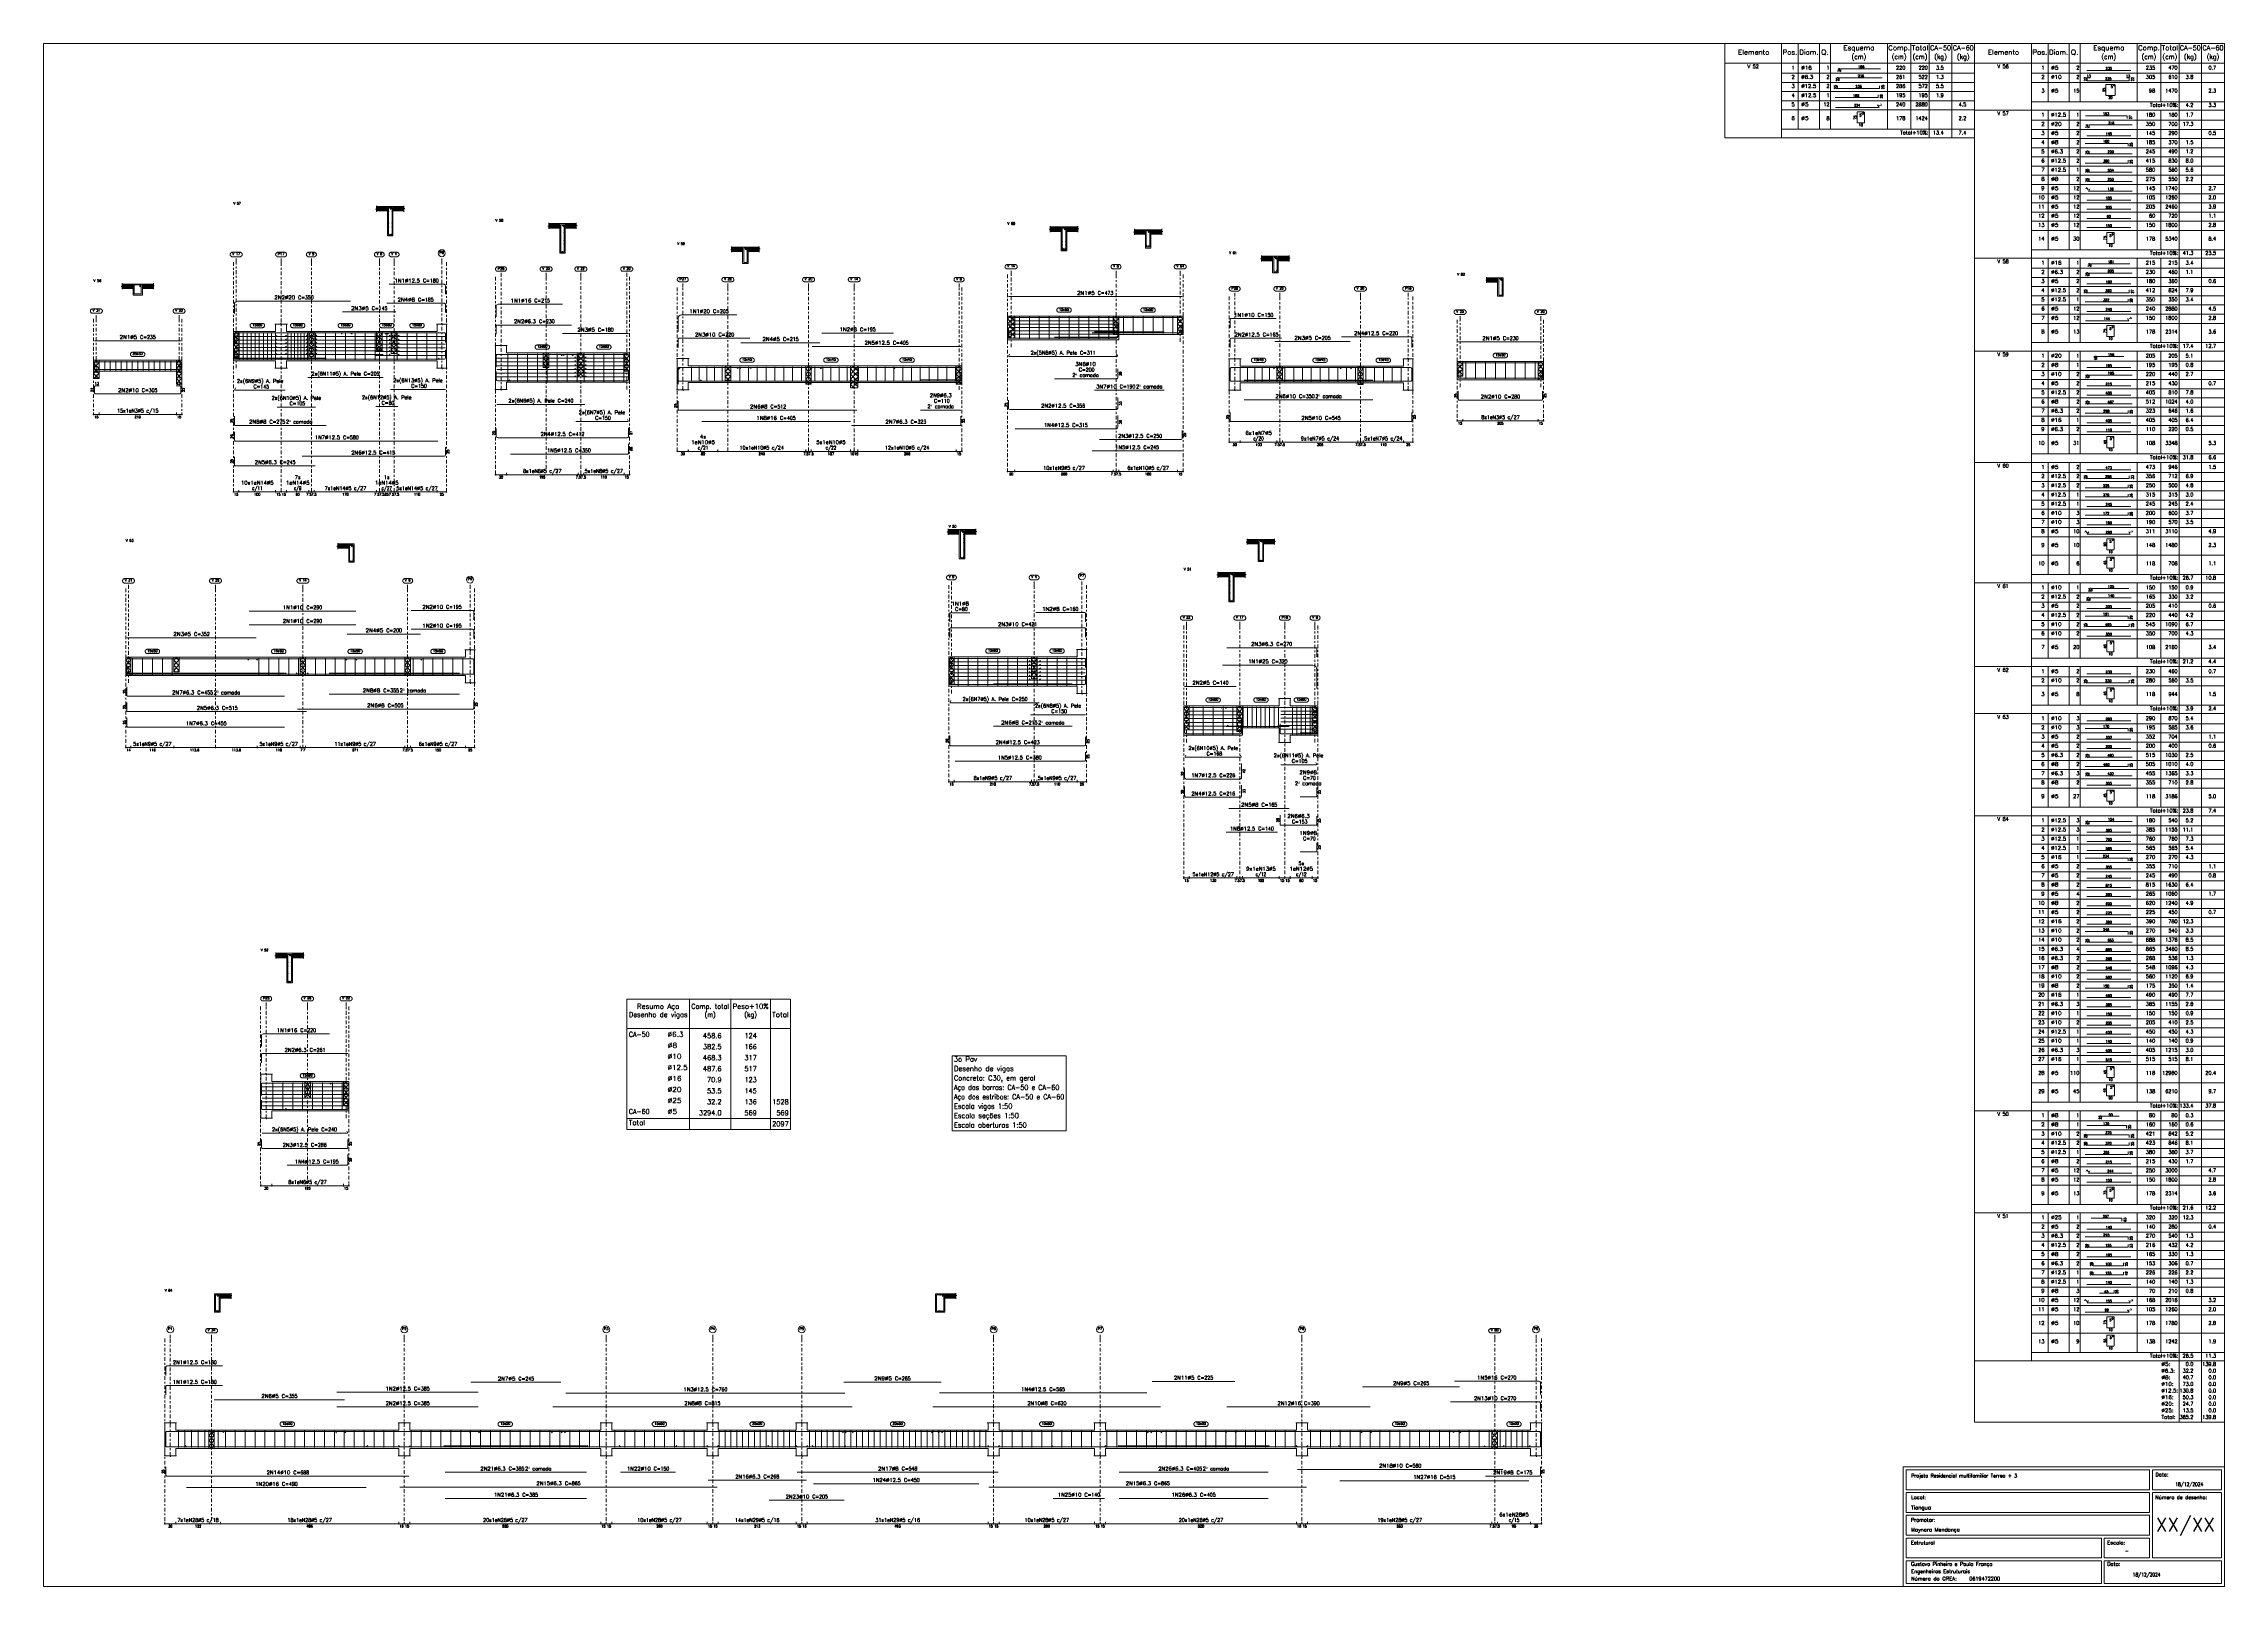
# Model space of a CAD drawing. Header units: millimetres. Extents: x 0 to 119, y 0 to 84.
import ezdxf
from ezdxf.enums import TextEntityAlignment as Align

# ---------------------------------------------------------------- set-up
doc = ezdxf.new("R2010")
doc.units = ezdxf.units.MM
doc.linetypes.add('CYPE_RAYAPUNTO', pattern=[0.4125, 0.2025, -0.105, 0, -0.105])
for name, color, linetype, lineweight in [('ARM_LONGITUDINAL_Ø10', 103, 'Continuous', 9), ('ARM_LONGITUDINAL_Ø12_5', 51, 'Continuous', 9), ('ARM_LONGITUDINAL_Ø16', 212, 'Continuous', 9), ('ARM_LONGITUDINAL_Ø20', 30, 'Continuous', 9), ('ARM_LONGITUDINAL_Ø25', 20, 'Continuous', 9), ('ARM_LONGITUDINAL_Ø5', 151, 'Continuous', 9), ('ARM_LONGITUDINAL_Ø6_3', 32, 'Continuous', 9), ('ARM_LONGITUDINAL_Ø8', 32, 'Continuous', 9), ('ARM_TRANSVERSAL_Ø5', 151, 'Continuous', 9), ('CYPE', 7, 'Continuous', 0), ('DETALHES_TABELA', 7, 'Continuous', 9), ('ELE_ARM_TRANS_TXT_EST', 3, 'Continuous', 9), ('ELE_CONT_NOS', 122, 'Continuous', 9), ('ELE_CONT_VIG_CONCRETO', 2, 'Continuous', 9), ('ELE_COT_COT_ANCORAGENS', 3, 'Continuous', 0), ('ELE_COT_COT_EST', 3, 'Continuous', 0), ('ELE_COT_COT_LIN_APOIOS', 2, 'CYPE_RAYAPUNTO', 0), ('ELE_COT_TEXTOS_ESTRIBOS', 122, 'Continuous', 0), ('ELE_REF_COT_LIN_AUX_COTA', 2, 'CYPE_RAYAPUNTO', 9), ('ELE_REF_NOME_PORTICO', 3, 'Continuous', 9), ('ELE_REF_REF_NOME', 3, 'Continuous', 9), ('ELE_REF_REF_REFERENCIA', 3, 'Continuous', 9), ('ELE_REF_TEXTO_REF_NOME', 3, 'Continuous', 9), ('ELE_REF_TEXTO_REF_REFERENCIA', 3, 'Continuous', 9), ('POR_ARM_LONG_ARM_TEXTOS', 3, 'Continuous', 9), ('POR_ARM_LONG_TXT_COMP', 3, 'Continuous', 9), ('POR_ARM_LONG_TXT_IND_LAYER_ARM_LONG', 3, 'Continuous', 9), ('QUAD_BORDA', 1, 'Continuous', 20), ('QUAD_LIMITES', 2, 'Continuous', 0), ('SEC_CONT_LAJES_CORTE', 8, 'Continuous', 9), ('SEC_CONT_VIG_CONCRETO_CORTE', 2, 'Continuous', 9), ('TAB_MED_LINHAS', 1, 'Continuous', 9), ('TAB_MED_TEXTOS', 1, 'Continuous', 9), ('TABELAS', 1, 'Continuous', 0), ('TEXTO_TABELAS', 1, 'Continuous', 0), ('TEXTOS_COTAS_DETALHES_TABELA', 1, 'Continuous', 0)]:
    doc.layers.add(name, color=color, linetype=linetype, lineweight=lineweight)
doc.styles.add('CYPETXT', font='', dxfattribs={"height": 0.2})
doc.styles.get('CYPETXT').set_extended_font_data('romans')

msp = doc.modelspace()

# ---------------------------------------------------------------- hatches: boundary and pattern name
at = {"layer": 'SEC_CONT_LAJES_CORTE', "true_color": 0xdad7d3}
for points in [[(18.13, 75.13), (18.73, 75.13), (18.73, 74.89), (18.13, 74.89)], [(19.63, 75.13), (19.03, 75.13), (19.03, 74.89), (19.63, 74.89)], [(27.52, 74.2), (28.12, 74.2), (28.12, 73.96), (27.52, 73.96)], [(29.02, 74.2), (28.42, 74.2), (28.42, 73.96), (29.02, 73.96)], [(54.84, 74.02), (55.44, 74.02), (55.44, 73.78), (54.84, 73.78)], [(56.34, 74.02), (55.74, 74.02), (55.74, 73.78), (56.34, 73.78)], [(59.42, 73.87), (60.02, 73.87), (60.02, 73.63), (59.42, 73.63)], [(60.92, 73.87), (60.32, 73.87), (60.32, 73.63), (60.92, 73.63)], [(37.48, 72.92), (38.08, 72.92), (38.08, 72.68), (37.48, 72.68)], [(38.98, 72.92), (38.38, 72.92), (38.38, 72.68), (38.98, 72.68)], [(66.35, 72.42), (66.95, 72.42), (66.95, 72.18), (66.35, 72.18)], [(67.85, 72.42), (67.25, 72.42), (67.25, 72.18), (67.85, 72.18)], [(4.28, 70.91), (4.88, 70.91), (4.88, 70.67), (4.28, 70.67)], [(5.98, 70.91), (5.38, 70.91), (5.38, 70.67), (5.98, 70.67)], [(78.61, 71.01), (79.21, 71.01), (79.21, 71.25), (78.61, 71.25)], [(49.28, 57.54), (49.88, 57.54), (49.88, 57.3), (49.28, 57.3)], [(50.78, 57.54), (50.18, 57.54), (50.18, 57.3), (50.78, 57.3)], [(16.02, 56.52), (16.62, 56.52), (16.62, 56.76), (16.02, 56.76)], [(65.56, 57), (66.16, 57), (66.16, 56.76), (65.56, 56.76)], [(67.06, 57), (66.46, 57), (66.46, 56.76), (67.06, 56.76)], [(63.96, 55.2), (64.56, 55.2), (64.56, 54.96), (63.96, 54.96)], [(65.46, 55.2), (64.86, 55.2), (64.86, 54.96), (65.46, 54.96)], [(12.65, 34.47), (13.25, 34.47), (13.25, 34.23), (12.65, 34.23)], [(14.15, 34.47), (13.55, 34.47), (13.55, 34.23), (14.15, 34.23)], [(10.21, 15.93), (9.61, 15.93), (9.61, 15.69), (10.21, 15.69)], [(49.69, 15.93), (49.09, 15.93), (49.09, 15.69), (49.69, 15.69)]]:
    msp.add_hatch(color=254, dxfattribs=at).paths.add_polyline_path(points, flags=0)

# ---------------------------------------------------------------- linework, layer by layer
at = {"layer": 'ARM_LONGITUDINAL_Ø10'}
for p, q in [((38.47, 66.37), (38.55, 66.31)), ((67.14, 66.36), (67.22, 66.3)), ((11.2, 50.51), (11.13, 50.43)), ((11.2, 50.51), (11.13, 50.43)), ((17, 50.51), (17.07, 50.43)), ((17, 50.51), (17.07, 50.43)), ((20.03, 50.51), (19.95, 50.45)), ((20.03, 50.51), (19.95, 50.45)), ((76.65, 8.43), (76.57, 8.37)), ((19.9, 7.6), (19.97, 7.66)), ((31.43, 7.6), (31.36, 7.67)), ((34.43, 7.6), (34.5, 7.67)), ((39.52, 7.6), (39.45, 7.67)), ((43.62, 7.6), (43.69, 7.67)), ((55, 7.6), (54.93, 7.67)), ((57.8, 7.6), (57.87, 7.67)), ((68.3, 7.6), (68.23, 7.67)), ((79.5, 7.6), (79.57, 7.67))]:
    msp.add_line(p, q, dxfattribs=at)
for points in [[(64.64, 68.53), (64.64, 68.97), (64.64, 68.99), (64.65, 69.01), (64.67, 69.03), (64.7, 69.03), (67.14, 69.03)], [(34.57, 67.46), (34.57, 67.9), (34.57, 67.92), (34.59, 67.94), (34.61, 67.96), (34.63, 67.96), (38.47, 67.96)], [(58.52, 68.56), (58.52, 68.07), (58.51, 68.05), (58.5, 68.03), (58.48, 68.02), (58.46, 68.01), (55.07, 68.01)], [(61.04, 68.31), (57.24, 68.31)], [(7.22, 66.68), (7.42, 66.68), (7.44, 66.68), (7.46, 66.66), (7.47, 66.64), (7.48, 66.62), (7.48, 66.31), (7.47, 66.28), (7.46, 66.26), (7.44, 66.25), (7.42, 66.25), (2.83, 66.25), (2.81, 66.25), (2.79, 66.26), (2.78, 66.28), (2.77, 66.31), (2.77, 66.62), (2.78, 66.64), (2.79, 66.66), (2.81, 66.68), (2.83, 66.68), (3.03, 66.68)], [(7.22, 65.36), (7.42, 65.36), (7.44, 65.36), (7.46, 65.35), (7.47, 65.33), (7.48, 65.3), (7.48, 64.99), (7.47, 64.96), (7.46, 64.95), (7.44, 64.93), (7.42, 64.93), (2.83, 64.93), (2.81, 64.93), (2.79, 64.95), (2.78, 64.96), (2.77, 64.99), (2.77, 65.3), (2.78, 65.33), (2.79, 65.35), (2.81, 65.36), (2.83, 65.36), (3.03, 65.36)], [(34.57, 65.87), (34.57, 66.31), (34.57, 66.33), (34.59, 66.35), (34.61, 66.36), (34.63, 66.37), (38.47, 66.37)], [(58.52, 66.3), (58.52, 65.81), (58.51, 65.79), (58.5, 65.77), (58.48, 65.76), (58.46, 65.75), (55.07, 65.75)], [(64.64, 65.86), (64.64, 66.3), (64.64, 66.32), (64.65, 66.34), (64.67, 66.35), (64.7, 66.36), (67.14, 66.36)], [(74.54, 66.12), (74.54, 65.68), (74.53, 65.66), (74.52, 65.64), (74.5, 65.63), (74.48, 65.62), (64.7, 65.62), (64.67, 65.63), (64.65, 65.64), (64.64, 65.66), (64.64, 65.68), (64.64, 66.12)], [(65.41, 65.68), (72.41, 65.68)], [(81.66, 66.29), (81.66, 65.85), (81.65, 65.82), (81.64, 65.8), (81.62, 65.79), (81.6, 65.79), (77.12, 65.79), (77.1, 65.79), (77.08, 65.8), (77.07, 65.82), (77.06, 65.85), (77.06, 66.29)], [(61.04, 65.13), (57.24, 65.13)], [(65.41, 64.6), (72.41, 64.6)], [(81.66, 65.08), (81.66, 64.64), (81.65, 64.62), (81.64, 64.6), (81.62, 64.59), (81.6, 64.58), (77.12, 64.58), (77.1, 64.59), (77.08, 64.6), (77.07, 64.62), (77.06, 64.64), (77.06, 65.08)], [(74.54, 63.92), (74.54, 63.48), (74.53, 63.45), (74.52, 63.43), (74.5, 63.42), (74.48, 63.42), (64.7, 63.42), (64.67, 63.42), (64.65, 63.43), (64.64, 63.45), (64.64, 63.48), (64.64, 63.92)], [(11.2, 53.1), (17, 53.1)], [(11.2, 52.36), (17, 52.36)], [(23.43, 52.63), (23.43, 53.07), (23.43, 53.09), (23.42, 53.11), (23.4, 53.13), (23.37, 53.13), (20.03, 53.13)], [(23.43, 51.61), (23.43, 52.05), (23.43, 52.07), (23.42, 52.09), (23.4, 52.1), (23.37, 52.11), (20.03, 52.11)], [(56.76, 51.69), (56.76, 52.13), (56.76, 52.15), (56.74, 52.17), (56.72, 52.19), (56.7, 52.19), (49.42, 52.19), (49.4, 52.19), (49.38, 52.17), (49.36, 52.15), (49.36, 52.13), (49.36, 51.67)], [(11.2, 50.51), (17, 50.51)], [(11.2, 50.51), (17, 50.51)], [(23.43, 50.01), (23.43, 50.45), (23.43, 50.47), (23.42, 50.49), (23.4, 50.5), (23.37, 50.51), (20.03, 50.51)], [(23.43, 50.01), (23.43, 50.45), (23.43, 50.47), (23.42, 50.49), (23.4, 50.5), (23.37, 50.51), (20.03, 50.51)], [(56.76, 50.03), (56.76, 50.47), (56.76, 50.5), (56.74, 50.51), (56.72, 50.53), (56.7, 50.53), (49.42, 50.53), (49.4, 50.53), (49.38, 50.51), (49.36, 50.5), (49.36, 50.47), (49.36, 50.01)], [(81.55, 9.54), (81.55, 9.98), (81.55, 10), (81.53, 10.02), (81.51, 10.03), (81.49, 10.04), (76.65, 10.04)], [(81.55, 7.93), (81.55, 8.37), (81.55, 8.39), (81.53, 8.41), (81.51, 8.43), (81.49, 8.43), (76.65, 8.43)], [(6.65, 8.1), (6.65, 7.66), (6.65, 7.63), (6.67, 7.61), (6.69, 7.6), (6.71, 7.6), (19.9, 7.6)], [(31.43, 7.6), (34.43, 7.6)], [(39.52, 7.6), (43.62, 7.6)], [(57.8, 7.6), (55, 7.6)], [(68.3, 7.6), (79.5, 7.6)], [(6.65, 6.5), (6.65, 6.06), (6.65, 6.04), (6.67, 6.02), (6.69, 6.01), (6.71, 6), (19.9, 6)], [(31.43, 6.21), (34.43, 6.21)], [(68.3, 6.37), (79.5, 6.37)], [(57.8, 4.79), (55, 4.79)], [(39.52, 4.69), (43.62, 4.69)]]:
    msp.add_lwpolyline(points, dxfattribs=at)
for centre in [(38.15, 72.85), (38.31, 72.85), (55.51, 72.86), (55.59, 72.86), (55.67, 72.86), (60.09, 73.01), (60.17, 73.01), (60.25, 73.01), (67.02, 71.65), (67.02, 71.59), (67.1, 72.35), (67.18, 71.65), (67.18, 71.59), (4.95, 70.38), (5.31, 70.38), (79.28, 70.32), (79.44, 70.32), (49.95, 57.47), (50.11, 57.47), (16.69, 56.69), (16.77, 56.69), (16.85, 56.69), (9.38, 15), (9.54, 15), (48.75, 15), (48.94, 15)]:
    msp.add_circle(centre, 0.01, dxfattribs=at)
at = {"layer": 'ARM_LONGITUDINAL_Ø12_5'}
for p, q in [((18.83, 68.25), (18.74, 68.19)), ((52.93, 67.96), (52.85, 68.02)), ((57.52, 68.26), (57.44, 68.32)), ((62.02, 68.26), (62.09, 68.33)), ((14.09, 66.82), (14.02, 66.88)), ((21.47, 66.82), (21.55, 66.88)), ((25.43, 65.64), (25.35, 65.7)), ((41.87, 66.37), (41.8, 66.3)), ((67.44, 66.36), (67.52, 66.3)), ((70.71, 66.36), (70.63, 66.3)), ((49.66, 49.1), (49.58, 49.16)), ((67.22, 46.82), (67.3, 46.9)), ((13.26, 25.97), (13.17, 26.02)), ((9.74, 8.43), (9.82, 8.37)), ((9.74, 8.43), (9.82, 8.37)), ((15.98, 8.43), (15.91, 8.36)), ((15.98, 8.43), (15.91, 8.36)), ((23.68, 8.43), (23.75, 8.36)), ((23.68, 8.43), (23.75, 8.36)), ((28.45, 8.43), (28.38, 8.36)), ((43.65, 8.43), (43.72, 8.36)), ((48.8, 8.43), (48.73, 8.36)), ((60.1, 8.43), (60.17, 8.36)), ((41.94, 7.6), (41.87, 7.67)), ((50.94, 7.6), (51.01, 7.67))]:
    msp.add_line(p, q, dxfattribs=at)
for points in [[(21.89, 70.36), (21.89, 70.82), (21.88, 70.85), (21.87, 70.88), (21.84, 70.89), (21.82, 70.9), (18.83, 70.9)], [(21.89, 67.72), (21.89, 68.18), (21.88, 68.21), (21.87, 68.23), (21.84, 68.25), (21.82, 68.25), (18.83, 68.25)], [(52.56, 68.46), (52.56, 68.03), (52.56, 68), (52.58, 67.98), (52.6, 67.96), (52.63, 67.96), (58.44, 67.96), (58.47, 67.96), (58.5, 67.98), (58.51, 68), (58.52, 68.03), (58.52, 68.61)], [(58.52, 68.67), (58.52, 68.03), (58.51, 68), (58.5, 67.98), (58.47, 67.96), (58.44, 67.96), (52.93, 67.96)], [(62.02, 68.26), (57.12, 68.26)], [(62.02, 68.76), (62.02, 68.33), (62.01, 68.3), (62, 68.28), (61.97, 68.26), (61.94, 68.26), (57.52, 68.26)], [(64.64, 67.46), (64.64, 67.89), (64.64, 67.91), (64.66, 67.94), (64.68, 67.95), (64.71, 67.96), (67.44, 67.96)], [(74.54, 67.46), (74.54, 67.96), (74.53, 67.99), (74.51, 68.01), (74.49, 68.03), (74.46, 68.03), (70.71, 68.03)], [(10.39, 67.33), (10.39, 66.89), (10.4, 66.86), (10.41, 66.84), (10.44, 66.82), (10.47, 66.82), (21.47, 66.82)], [(21.89, 67.32), (21.89, 66.89), (21.88, 66.86), (21.87, 66.84), (21.84, 66.82), (21.82, 66.82), (14.09, 66.82)], [(49.97, 67.51), (41.87, 67.51)], [(31.87, 66.18), (31.87, 65.72), (31.86, 65.69), (31.84, 65.66), (31.82, 65.65), (31.79, 65.64), (24.74, 65.64), (24.71, 65.65), (24.68, 65.66), (24.67, 65.69), (24.66, 65.72), (24.66, 66.14)], [(31.87, 66.2), (31.87, 65.72), (31.86, 65.69), (31.84, 65.66), (31.82, 65.65), (31.79, 65.64), (25.43, 65.64)], [(49.97, 66.37), (41.87, 66.37)], [(64.64, 65.86), (64.64, 66.28), (64.64, 66.31), (64.66, 66.33), (64.68, 66.35), (64.71, 66.36), (67.44, 66.36)], [(74.54, 65.78), (74.54, 66.28), (74.53, 66.31), (74.51, 66.33), (74.49, 66.35), (74.46, 66.36), (70.71, 66.36)], [(52.56, 64.58), (52.56, 64.16), (52.56, 64.13), (52.58, 64.1), (52.6, 64.09), (52.63, 64.08), (58.44, 64.08), (58.47, 64.09), (58.5, 64.1), (58.51, 64.13), (58.52, 64.16), (58.52, 64.73)], [(31.87, 63.08), (31.87, 62.62), (31.86, 62.59), (31.84, 62.57), (31.82, 62.55), (31.79, 62.54), (24.74, 62.54), (24.71, 62.55), (24.68, 62.57), (24.67, 62.59), (24.66, 62.62), (24.66, 63.04)], [(58.52, 63.75), (58.52, 63.11), (58.51, 63.08), (58.5, 63.06), (58.47, 63.04), (58.44, 63.03), (52.93, 63.03)], [(10.39, 62.87), (10.39, 62.43), (10.4, 62.4), (10.41, 62.38), (10.44, 62.36), (10.47, 62.36), (21.47, 62.36)], [(21.89, 62.03), (21.89, 61.61), (21.88, 61.58), (21.87, 61.56), (21.84, 61.54), (21.82, 61.53), (14.09, 61.53)], [(31.87, 62.21), (31.87, 61.72), (31.86, 61.69), (31.84, 61.67), (31.82, 61.65), (31.79, 61.65), (25.43, 61.65)], [(62.02, 61.82), (57.12, 61.82)], [(62.02, 62.94), (62.02, 62.51), (62.01, 62.48), (62, 62.46), (61.97, 62.44), (61.94, 62.44), (57.52, 62.44)], [(56.76, 49.6), (56.76, 49.17), (56.75, 49.14), (56.74, 49.12), (56.71, 49.1), (56.68, 49.1), (49.43, 49.1), (49.41, 49.1), (49.38, 49.12), (49.37, 49.14), (49.36, 49.17), (49.36, 49.65)], [(56.76, 49.6), (56.76, 49.17), (56.75, 49.14), (56.74, 49.12), (56.71, 49.1), (56.68, 49.1), (49.66, 49.1)], [(62.16, 47), (62.16, 46.5), (62.17, 46.47), (62.19, 46.45), (62.21, 46.43), (62.24, 46.42), (65.19, 46.42), (65.22, 46.43), (65.24, 46.45), (65.26, 46.47), (65.26, 46.5), (65.26, 47.27)], [(62.16, 47), (62.16, 46.5), (62.17, 46.47), (62.19, 46.45), (62.21, 46.43), (62.24, 46.42), (65.19, 46.42), (65.22, 46.43), (65.24, 46.45), (65.26, 46.47), (65.26, 46.5), (65.26, 47.08)], [(67.22, 46.82), (64.42, 46.82)], [(56.76, 46.26), (56.76, 45.84), (56.75, 45.81), (56.74, 45.79), (56.71, 45.77), (56.68, 45.76), (49.43, 45.76), (49.41, 45.77), (49.38, 45.79), (49.37, 45.81), (49.36, 45.84), (49.36, 46.32)], [(56.76, 45.43), (56.76, 45), (56.75, 44.97), (56.74, 44.95), (56.71, 44.93), (56.68, 44.93), (49.66, 44.93)], [(62.16, 44.54), (62.16, 44.04), (62.17, 44.01), (62.19, 43.98), (62.21, 43.97), (62.24, 43.96), (65.19, 43.96), (65.22, 43.97), (65.24, 43.98), (65.26, 44.01), (65.26, 44.04), (65.26, 44.81)], [(62.16, 43.55), (62.16, 43.05), (62.17, 43.02), (62.19, 42.99), (62.21, 42.98), (62.24, 42.97), (65.19, 42.97), (65.22, 42.98), (65.24, 42.99), (65.26, 43.02), (65.26, 43.05), (65.26, 43.62)], [(67.22, 41.06), (64.42, 41.06)], [(16.58, 26.47), (16.58, 26.04), (16.57, 26.01), (16.55, 25.99), (16.53, 25.97), (16.5, 25.97), (11.94, 25.97), (11.91, 25.97), (11.89, 25.99), (11.87, 26.01), (11.87, 26.04), (11.87, 26.47)], [(16.58, 26.55), (16.58, 26.04), (16.57, 26.01), (16.55, 25.99), (16.53, 25.97), (16.5, 25.97), (13.26, 25.97)], [(16.58, 24.34), (16.58, 23.92), (16.57, 23.89), (16.55, 23.86), (16.53, 23.85), (16.5, 23.84), (11.94, 23.84), (11.91, 23.85), (11.89, 23.86), (11.87, 23.89), (11.87, 23.92), (11.87, 24.34)], [(16.58, 23.51), (16.58, 23), (16.57, 22.98), (16.55, 22.95), (16.53, 22.93), (16.5, 22.93), (13.26, 22.93)], [(6.65, 11.49), (6.65, 11.93), (6.66, 11.96), (6.67, 11.98), (6.7, 12), (6.73, 12), (9.74, 12)], [(6.65, 10.42), (6.65, 10.86), (6.66, 10.89), (6.67, 10.91), (6.7, 10.93), (6.73, 10.93), (9.74, 10.93)], [(15.98, 10.57), (23.68, 10.57)], [(15.98, 9.77), (23.68, 9.77)], [(28.45, 10.52), (43.65, 10.52)], [(48.8, 10.53), (60.1, 10.53)], [(6.65, 7.92), (6.65, 8.36), (6.66, 8.39), (6.67, 8.41), (6.7, 8.43), (6.73, 8.43), (9.74, 8.43)], [(6.65, 7.92), (6.65, 8.36), (6.66, 8.39), (6.67, 8.41), (6.7, 8.43), (6.73, 8.43), (9.74, 8.43)], [(15.98, 8.43), (23.68, 8.43)], [(15.98, 8.43), (23.68, 8.43)], [(28.45, 8.43), (43.65, 8.43)], [(48.8, 8.43), (60.1, 8.43)], [(41.94, 7.6), (50.94, 7.6)], [(41.94, 5.59), (50.94, 5.59)]]:
    msp.add_lwpolyline(points, dxfattribs=at)
for centre in [(18.88, 75.06), (18.81, 73.6), (18.88, 73.6), (18.96, 73.6), (28.19, 72.67), (28.27, 72.67), (28.35, 72.67), (55.51, 72.8), (55.59, 72.8), (55.67, 72.8), (60.09, 72.95), (60.17, 72.95), (60.25, 72.95), (67.03, 72.35), (67.18, 72.35), (49.96, 56.01), (50.03, 56.01), (50.11, 56.01), (66.31, 55.87), (13.32, 32.94), (13.4, 32.94), (13.48, 32.94), (9.38, 15.86), (9.46, 15.86), (9.54, 15.86), (48.84, 15.86), (48.84, 15)]:
    msp.add_circle(centre, 0.0125, dxfattribs=at)
at = {"layer": 'ARM_LONGITUDINAL_Ø16'}
for p, q in [((28.27, 67.08), (28.35, 67.02)), ((35.85, 65.63), (35.78, 65.7)), ((43.95, 65.63), (44.02, 65.7)), ((15.58, 27.4), (15.66, 27.35)), ((64.46, 8.43), (64.39, 8.36)), ((72.26, 8.43), (72.33, 8.36)), ((76.86, 8.43), (76.78, 8.37)), ((7.78, 7.6), (7.71, 7.67)), ((17.58, 7.6), (17.66, 7.67)), ((70.61, 7.6), (70.54, 7.67)), ((80.91, 7.6), (80.98, 7.67))]:
    msp.add_line(p, q, dxfattribs=at)
for points in [[(24.66, 69.12), (24.66, 69.71), (24.67, 69.75), (24.69, 69.78), (24.72, 69.8), (24.76, 69.81), (28.27, 69.81)], [(24.66, 66.39), (24.66, 66.98), (24.67, 67.02), (24.69, 67.05), (24.72, 67.07), (24.76, 67.08), (28.27, 67.08)], [(35.85, 65.63), (43.95, 65.63)], [(35.85, 63.42), (43.95, 63.42)], [(11.87, 29.39), (11.87, 29.98), (11.87, 30.02), (11.89, 30.05), (11.92, 30.07), (11.96, 30.08), (15.58, 30.08)], [(11.87, 26.72), (11.87, 27.31), (11.87, 27.34), (11.89, 27.38), (11.92, 27.4), (11.96, 27.4), (15.58, 27.4)], [(81.55, 10.45), (81.55, 11.07), (81.54, 11.11), (81.52, 11.14), (81.49, 11.16), (81.45, 11.17), (76.86, 11.17)], [(64.46, 9.77), (72.26, 9.77)], [(64.46, 8.43), (72.26, 8.43)], [(81.55, 7.72), (81.55, 8.34), (81.54, 8.37), (81.52, 8.4), (81.49, 8.42), (81.45, 8.43), (76.86, 8.43)], [(7.78, 7.6), (17.58, 7.6)], [(70.61, 7.6), (80.91, 7.6)], [(7.78, 5.38), (17.58, 5.38)], [(70.61, 5.75), (80.91, 5.75)]]:
    msp.add_lwpolyline(points, dxfattribs=at)
for centre in [(28.27, 74.12), (13.4, 34.39), (9.46, 15.01)]:
    msp.add_circle(centre, 0.016, dxfattribs=at)
at = {"layer": 'ARM_LONGITUDINAL_Ø20'}
for p, q in [((16.72, 68.25), (16.8, 68.19)), ((37.76, 66.37), (37.84, 66.32))]:
    msp.add_line(p, q, dxfattribs=at)
for points in [[(10.39, 69.3), (10.39, 69.8), (10.4, 69.86), (10.44, 69.92), (10.5, 69.96), (10.57, 69.98), (16.72, 69.98)], [(34.57, 68.32), (34.57, 69.05), (34.58, 69.12), (34.62, 69.18), (34.68, 69.22), (34.75, 69.23), (37.76, 69.23)], [(10.39, 67.58), (10.39, 68.07), (10.4, 68.14), (10.44, 68.2), (10.5, 68.24), (10.57, 68.25), (16.72, 68.25)], [(34.57, 65.45), (34.57, 66.19), (34.58, 66.26), (34.62, 66.31), (34.68, 66.35), (34.75, 66.37), (37.76, 66.37)]]:
    msp.add_lwpolyline(points, dxfattribs=at)
at = {"layer": 'ARM_LONGITUDINAL_Ø25'}
msp.add_line((64.23, 47.86), (64.15, 47.81), dxfattribs=at)
for points in [[(69.36, 48.89), (69.36, 49.93), (69.35, 50.02), (69.3, 50.09), (69.23, 50.14), (69.14, 50.16), (64.23, 50.16)], [(69.36, 46.59), (69.36, 47.64), (69.35, 47.72), (69.3, 47.79), (69.23, 47.84), (69.14, 47.86), (64.23, 47.86)]]:
    msp.add_lwpolyline(points, dxfattribs=at)
for centre in [(66.31, 56.91), (64.71, 55.12)]:
    msp.add_circle(centre, 0.025, dxfattribs=at)
at = {"layer": 'ARM_LONGITUDINAL_Ø5'}
for p, q in [((12.72, 68.05), (12.64, 68.13)), ((12.72, 67.86), (12.64, 67.93)), ((12.72, 67.66), (12.64, 67.73)), ((13.16, 68.05), (13.23, 68.13)), ((13.16, 67.86), (13.23, 67.93)), ((13.16, 67.66), (13.23, 67.73)), ((14.39, 68.05), (14.32, 68.13)), ((14.39, 67.86), (14.32, 67.93)), ((14.39, 67.66), (14.32, 67.73)), ((14.82, 68.05), (14.89, 68.13)), ((14.82, 67.86), (14.89, 67.93)), ((14.82, 67.66), (14.89, 67.73)), ((16.29, 68.25), (16.22, 68.18)), ((18.89, 68.05), (18.82, 68.12)), ((18.89, 67.84), (18.82, 67.91)), ((19.19, 68.25), (19.26, 68.18)), ((19.29, 68.05), (19.36, 68.12)), ((19.29, 67.84), (19.36, 67.91)), ((12.72, 67.46), (12.64, 67.53)), ((12.72, 67.27), (12.64, 67.34)), ((12.72, 67.07), (12.64, 67.14)), ((13.16, 67.46), (13.23, 67.53)), ((13.16, 67.27), (13.23, 67.34)), ((13.16, 67.07), (13.23, 67.14)), ((14.39, 67.46), (14.32, 67.53)), ((14.39, 67.27), (14.32, 67.34)), ((14.39, 67.07), (14.32, 67.14)), ((14.82, 67.46), (14.89, 67.53)), ((14.82, 67.27), (14.89, 67.34)), ((14.82, 67.07), (14.89, 67.14)), ((18.89, 67.64), (18.82, 67.71)), ((18.89, 67.43), (18.82, 67.5)), ((18.89, 67.23), (18.82, 67.3)), ((18.89, 67.02), (18.82, 67.09)), ((19.29, 67.64), (19.36, 67.71)), ((19.29, 67.43), (19.36, 67.5)), ((19.29, 67.23), (19.36, 67.3)), ((19.29, 67.02), (19.36, 67.09)), ((28.27, 67.08), (28.2, 67.01)), ((29, 66.87), (28.93, 66.94)), ((29, 66.67), (28.93, 66.74)), ((29, 66.46), (28.93, 66.53)), ((29.49, 66.87), (29.56, 66.94)), ((29.49, 66.67), (29.56, 66.74)), ((29.49, 66.46), (29.56, 66.53)), ((29, 66.26), (28.93, 66.33)), ((29, 66.05), (28.93, 66.12)), ((29, 65.85), (28.93, 65.92)), ((29.49, 66.26), (29.56, 66.33)), ((29.49, 66.05), (29.56, 66.12)), ((29.49, 65.85), (29.56, 65.92)), ((37.99, 66.37), (37.92, 66.3)), ((42.29, 66.37), (42.36, 66.3)), ((67.07, 66.36), (67, 66.29)), ((71.17, 66.36), (71.24, 66.29)), ((11.58, 50.51), (11.66, 50.43)), ((16.53, 50.51), (16.46, 50.43)), ((20.53, 50.51), (20.6, 50.43)), ((53.76, 50.34), (53.69, 50.41)), ((53.76, 50.14), (53.69, 50.21)), ((53.76, 49.94), (53.69, 50.01)), ((54.23, 50.34), (54.3, 50.41)), ((54.23, 50.14), (54.3, 50.21)), ((54.23, 49.94), (54.3, 50.01)), ((53.76, 49.74), (53.69, 49.81)), ((53.76, 49.55), (53.69, 49.62)), ((53.76, 49.35), (53.69, 49.42)), ((54.23, 49.74), (54.3, 49.81)), ((54.23, 49.55), (54.3, 49.62)), ((54.23, 49.35), (54.3, 49.42)), ((64.96, 47.86), (65.04, 47.79)), ((9.29, 8.43), (9.22, 8.36)), ((16.39, 8.43), (16.46, 8.36)), ((23.28, 8.43), (23.21, 8.36)), ((28.18, 8.43), (28.25, 8.36)), ((43.59, 8.43), (43.52, 8.36)), ((48.89, 8.43), (48.96, 8.36)), ((60.39, 8.43), (60.32, 8.36)), ((64.89, 8.43), (64.96, 8.36)), ((71.84, 8.43), (71.77, 8.36)), ((77.14, 8.43), (77.21, 8.36))]:
    msp.add_line(p, q, dxfattribs=at)
for points in [[(62.02, 70.23), (52.56, 70.23)], [(19.19, 69.39), (16.29, 69.39)], [(62.02, 69.09), (52.56, 69.09)], [(52.6, 68.91), (58.48, 68.91)], [(7.48, 67.82), (2.77, 67.82)], [(10.43, 68.05), (13.16, 68.05)], [(10.43, 67.86), (13.16, 67.86)], [(12.72, 68.05), (14.82, 68.05)], [(12.72, 67.86), (14.82, 67.86)], [(14.39, 68.05), (18.49, 68.05)], [(14.39, 67.86), (18.49, 67.86)], [(19.19, 68.25), (16.29, 68.25)], [(18.09, 68.05), (19.29, 68.05)], [(18.09, 67.84), (19.29, 67.84)], [(18.89, 68.05), (21.89, 68.05)], [(18.89, 67.84), (21.89, 67.84)], [(31.87, 68.22), (28.27, 68.22)], [(52.6, 68.73), (58.48, 68.73)], [(52.6, 68.55), (58.48, 68.55)], [(52.6, 68.37), (58.48, 68.37)], [(52.6, 68.19), (58.48, 68.19)], [(67.07, 67.78), (71.17, 67.78)], [(81.66, 67.76), (77.06, 67.76)], [(7.48, 66.68), (2.77, 66.68)], [(10.43, 67.66), (13.16, 67.66)], [(10.43, 67.46), (13.16, 67.46)], [(10.43, 67.27), (13.16, 67.27)], [(10.43, 67.07), (13.16, 67.07)], [(12.72, 67.66), (14.82, 67.66)], [(12.72, 67.46), (14.82, 67.46)], [(12.72, 67.27), (14.82, 67.27)], [(12.72, 67.07), (14.82, 67.07)], [(14.39, 67.66), (18.49, 67.66)], [(14.39, 67.46), (18.49, 67.46)], [(14.39, 67.27), (18.49, 67.27)], [(14.39, 67.07), (18.49, 67.07)], [(18.09, 67.64), (19.29, 67.64)], [(18.09, 67.43), (19.29, 67.43)], [(18.09, 67.23), (19.29, 67.23)], [(18.09, 67.02), (19.29, 67.02)], [(18.89, 67.64), (21.89, 67.64)], [(18.89, 67.43), (21.89, 67.43)], [(18.89, 67.23), (21.89, 67.23)], [(18.89, 67.02), (21.89, 67.02)], [(24.69, 66.87), (29.49, 66.87)], [(24.69, 66.67), (29.49, 66.67)], [(31.87, 67.08), (28.27, 67.08)], [(29, 66.87), (31.83, 66.87)], [(29, 66.67), (31.83, 66.67)], [(37.99, 67.71), (42.29, 67.71)], [(52.62, 67.09), (52.58, 67.01), (52.58, 66.99), (52.59, 66.98), (52.6, 66.97), (58.48, 66.97), (58.49, 66.98), (58.5, 66.99), (58.5, 67.01), (58.45, 67.09)], [(81.66, 66.62), (77.06, 66.62)], [(14.39, 65.83), (18.49, 65.83)], [(24.69, 66.46), (29.49, 66.46)], [(24.69, 66.26), (29.49, 66.26)], [(24.69, 66.05), (29.49, 66.05)], [(24.69, 65.85), (29.49, 65.85)], [(29, 66.46), (31.83, 66.46)], [(29, 66.26), (31.83, 66.26)], [(29, 66.05), (31.83, 66.05)], [(29, 65.85), (31.83, 65.85)], [(37.99, 66.37), (42.29, 66.37)], [(67.07, 66.36), (71.17, 66.36)], [(10.46, 65.25), (10.41, 65.17), (10.41, 65.15), (10.42, 65.14), (10.43, 65.13), (13.16, 65.13)], [(12.72, 64.21), (14.82, 64.21)], [(18.09, 64.24), (19.29, 64.24)], [(18.89, 65.16), (21.89, 65.16)], [(24.69, 64.36), (29.49, 64.36)], [(29, 63.42), (31.83, 63.42), (31.84, 63.43), (31.84, 63.44), (31.85, 63.46), (31.8, 63.53)], [(4.53, 51.65), (11.58, 51.65)], [(16.53, 51.85), (20.53, 51.85)], [(4.53, 50.51), (11.58, 50.51)], [(16.53, 50.51), (20.53, 50.51)], [(49.4, 50.34), (54.23, 50.34)], [(49.4, 50.14), (54.23, 50.14)], [(49.4, 49.94), (54.23, 49.94)], [(53.76, 50.34), (56.76, 50.34)], [(53.76, 50.14), (56.76, 50.14)], [(53.76, 49.94), (56.76, 49.94)], [(49.4, 49.74), (54.23, 49.74)], [(49.4, 49.55), (54.23, 49.55)], [(49.4, 49.35), (54.23, 49.35)], [(53.76, 49.74), (56.76, 49.74)], [(53.76, 49.55), (56.76, 49.55)], [(53.76, 49.35), (56.76, 49.35)], [(62.16, 49), (64.96, 49)], [(49.42, 48.23), (49.38, 48.15), (49.38, 48.14), (49.39, 48.12), (49.4, 48.11), (54.23, 48.11)], [(62.16, 47.86), (64.96, 47.86)], [(62.21, 47.66), (65.22, 47.66)], [(67.39, 47.66), (69.32, 47.66)], [(53.76, 47.45), (56.76, 47.45)], [(62.21, 47.45), (65.22, 47.45)], [(62.21, 47.25), (65.22, 47.25)], [(62.21, 47.04), (65.22, 47.04)], [(62.21, 46.84), (65.22, 46.84)], [(62.21, 46.63), (65.22, 46.63)], [(67.39, 47.47), (69.32, 47.47)], [(67.39, 47.27), (69.32, 47.27)], [(67.39, 47.07), (69.32, 47.07)], [(67.39, 46.88), (69.32, 46.88)], [(67.39, 46.68), (69.32, 46.68)], [(62.23, 45.26), (62.18, 45.18), (62.19, 45.16), (62.19, 45.15), (62.21, 45.14), (65.22, 45.14), (65.24, 45.15), (65.24, 45.16), (65.24, 45.18), (65.2, 45.26)], [(67.39, 44.74), (69.32, 44.74), (69.34, 44.75), (69.34, 44.76), (69.34, 44.78), (69.3, 44.86)], [(11.91, 27.2), (16.54, 27.2)], [(11.91, 26.99), (16.54, 26.99)], [(11.91, 26.79), (16.54, 26.79)], [(11.91, 26.58), (16.54, 26.58)], [(11.91, 26.38), (16.54, 26.38)], [(11.91, 26.17), (16.54, 26.17)], [(11.91, 24.68), (16.54, 24.68), (16.55, 24.69), (16.55, 24.7), (16.56, 24.72), (16.51, 24.79)], [(23.28, 11.11), (28.18, 11.11)], [(43.59, 11.12), (48.89, 11.12)], [(60.39, 11.16), (64.89, 11.16)], [(71.84, 10.86), (77.14, 10.86)], [(9.29, 10.16), (16.39, 10.16)], [(9.29, 8.43), (16.39, 8.43)], [(23.28, 8.43), (28.18, 8.43)], [(43.59, 8.43), (48.89, 8.43)], [(60.39, 8.43), (64.89, 8.43)], [(71.84, 8.43), (77.14, 8.43)]]:
    msp.add_lwpolyline(points, dxfattribs=at)
for centre in [(18.8, 74.85), (18.8, 75.05), (18.97, 75.05), (18.97, 74.85), (18.8, 74.64), (18.8, 74.44), (18.8, 74.23), (18.8, 74.02), (18.8, 73.81), (18.97, 74.64), (18.97, 74.44), (18.97, 74.23), (18.97, 74.02), (18.97, 73.81), (28.19, 74.12), (28.18, 73.92), (28.18, 73.71), (28.35, 74.12), (28.35, 73.92), (28.35, 73.71), (55.5, 73.96), (55.5, 73.77), (55.67, 73.96), (55.67, 73.77), (60.08, 73.81), (60.25, 73.81), (28.18, 73.5), (28.18, 73.29), (28.18, 73.09), (28.18, 72.88), (28.35, 73.5), (28.35, 73.29), (28.35, 73.09), (28.35, 72.88), (38.15, 72.84), (38.31, 72.84), (55.5, 73.59), (55.5, 73.41), (55.5, 73.22), (55.5, 73.04), (55.67, 73.59), (55.67, 73.41), (55.67, 73.22), (55.67, 73.04), (67.03, 72.33), (67.18, 72.33), (4.94, 70.85), (5.31, 70.85), (79.28, 71.19), (79.45, 71.19), (49.95, 57.26), (49.95, 57.05), (50.12, 57.26), (50.12, 57.05), (16.69, 56.68), (16.85, 56.68), (49.95, 56.85), (49.95, 56.64), (49.95, 56.43), (49.95, 56.22), (50.12, 56.85), (50.12, 56.64), (50.12, 56.43), (50.12, 56.22), (64.63, 54.93), (64.63, 54.72), (64.63, 55.12), (64.8, 55.12), (64.8, 54.93), (64.8, 54.72), (64.63, 54.51), (64.63, 54.3), (64.63, 54.09), (64.63, 53.88), (64.8, 54.51), (64.8, 54.3), (64.8, 54.09), (64.8, 53.88), (13.32, 34.19), (13.32, 33.98), (13.32, 33.78), (13.32, 33.57), (13.32, 33.36), (13.49, 34.19), (13.49, 33.98), (13.49, 33.78), (13.49, 33.57), (13.49, 33.36), (13.32, 33.15), (13.49, 33.15), (9.38, 15.84), (9.54, 15.84), (48.66, 15.85), (49.03, 15.85)]:
    msp.add_circle(centre, 0.005, dxfattribs=at)
at = {"layer": 'ARM_LONGITUDINAL_Ø6_3'}
for p, q in [((14.79, 66.82), (14.87, 66.88)), ((28.76, 67.08), (28.84, 67.01)), ((44.01, 65.63), (43.93, 65.7)), ((13.13, 49.67), (13.21, 49.74)), ((14.33, 49.67), (14.41, 49.74)), ((64.46, 47.86), (64.39, 47.8)), ((19.4, 7.6), (19.33, 7.67)), ((21.88, 7.6), (21.81, 7.67)), ((29.58, 7.6), (29.65, 7.67)), ((36.2, 7.6), (36.13, 7.67)), ((36.7, 7.6), (36.77, 7.67)), ((41.55, 7.6), (41.62, 7.67)), ((51.5, 7.6), (51.43, 7.67)), ((58.6, 7.6), (58.53, 7.67)), ((66.7, 7.6), (66.77, 7.67)), ((68.8, 7.6), (68.87, 7.67))]:
    msp.add_line(p, q, dxfattribs=at)
for points in [[(24.66, 68.18), (24.66, 68.64), (24.66, 68.66), (24.67, 68.67), (24.68, 68.68), (24.7, 68.68), (28.76, 68.68)], [(10.39, 67.32), (10.39, 66.85), (10.39, 66.84), (10.4, 66.83), (10.41, 66.82), (10.43, 66.82), (14.79, 66.82)], [(24.66, 66.58), (24.66, 67.04), (24.66, 67.05), (24.67, 67.07), (24.68, 67.07), (24.7, 67.08), (28.76, 67.08)], [(49.97, 66.13), (49.97, 65.67), (49.97, 65.65), (49.96, 65.64), (49.95, 65.63), (49.93, 65.63), (44.01, 65.63)], [(49.97, 65.69), (47.77, 65.69)], [(49.97, 63.71), (49.97, 63.25), (49.97, 63.23), (49.96, 63.22), (49.95, 63.21), (49.93, 63.21), (44.01, 63.21)], [(49.97, 64.05), (47.77, 64.05)], [(10.39, 61.51), (10.39, 61.05), (10.39, 61.03), (10.4, 61.02), (10.41, 61.01), (10.43, 61.01), (14.79, 61.01)], [(69.36, 50.61), (69.36, 51.07), (69.36, 51.09), (69.35, 51.1), (69.34, 51.11), (69.33, 51.11), (64.46, 51.11)], [(4.53, 50.23), (4.53, 49.76), (4.54, 49.75), (4.55, 49.74), (4.56, 49.73), (4.57, 49.73), (13.13, 49.73)], [(4.53, 50.17), (4.53, 49.71), (4.54, 49.69), (4.55, 49.68), (4.56, 49.67), (4.57, 49.67), (14.33, 49.67)], [(4.53, 50.17), (4.53, 49.71), (4.54, 49.69), (4.55, 49.68), (4.56, 49.67), (4.57, 49.67), (13.13, 49.67)], [(4.53, 48.97), (4.53, 48.5), (4.54, 48.49), (4.55, 48.48), (4.56, 48.47), (4.57, 48.47), (13.13, 48.47)], [(4.53, 48.13), (4.53, 47.67), (4.54, 47.65), (4.55, 47.64), (4.56, 47.63), (4.57, 47.63), (14.33, 47.63)], [(69.36, 47.36), (69.36, 47.82), (69.36, 47.84), (69.35, 47.85), (69.34, 47.86), (69.33, 47.86), (64.46, 47.86)], [(4.53, 47.29), (4.53, 46.83), (4.54, 46.81), (4.55, 46.8), (4.56, 46.79), (4.57, 46.79), (13.13, 46.79)], [(69.36, 46.92), (69.36, 46.46), (69.36, 46.45), (69.35, 46.44), (69.34, 46.43), (69.33, 46.42), (67.4, 46.42), (67.39, 46.43), (67.38, 46.44), (67.37, 46.45), (67.36, 46.46), (67.36, 46.97)], [(69.36, 41.94), (69.36, 41.48), (69.36, 41.47), (69.35, 41.45), (69.34, 41.45), (69.33, 41.44), (67.4, 41.44), (67.39, 41.45), (67.38, 41.45), (67.37, 41.47), (67.36, 41.48), (67.36, 41.99)], [(16.58, 29.01), (11.9, 29.01), (11.89, 29), (11.88, 28.99), (11.87, 28.98), (11.87, 28.97), (11.87, 28.51)], [(16.58, 27.4), (11.9, 27.4), (11.89, 27.4), (11.88, 27.39), (11.87, 27.38), (11.87, 27.37), (11.87, 26.9)], [(19.4, 7.6), (36.7, 7.6)], [(21.88, 7.65), (29.58, 7.65)], [(21.88, 7.6), (29.58, 7.6)], [(36.2, 7.6), (41.55, 7.6)], [(51.5, 7.6), (68.8, 7.6)], [(58.6, 7.65), (66.7, 7.65)], [(58.6, 7.6), (66.7, 7.6)], [(21.88, 6.21), (29.58, 6.21)], [(58.6, 6.21), (66.7, 6.21)], [(19.4, 5.41), (36.7, 5.41)], [(21.88, 4.79), (29.58, 4.79)], [(36.2, 5.78), (41.55, 5.78)], [(51.5, 5.41), (68.8, 5.41)], [(58.6, 4.79), (66.7, 4.79)]]:
    msp.add_lwpolyline(points, dxfattribs=at)
for centre in [(28.19, 74.13), (28.35, 74.13), (18.81, 73.62), (18.96, 73.62), (38.15, 72.14), (38.15, 72.09), (38.31, 72.14), (38.31, 72.09), (16.68, 55.88), (16.85, 55.88), (66.23, 56.93), (66.4, 56.93), (16.68, 55.83), (16.77, 55.83), (16.85, 55.83), (64.63, 55.14), (64.8, 55.14), (64.63, 53.67), (64.8, 53.67), (13.32, 34.4), (13.48, 34.4)]:
    msp.add_circle(centre, 0.0063, dxfattribs=at)
at = {"layer": 'ARM_LONGITUDINAL_Ø8'}
for p, q in [((18.69, 68.25), (18.61, 68.19)), ((42.4, 66.37), (42.33, 66.3)), ((44.31, 65.63), (44.39, 65.7)), ((46.3, 66.37), (46.37, 66.3)), ((50.46, 50.53), (50.55, 50.5)), ((54.06, 50.53), (53.98, 50.48)), ((13.83, 49.67), (13.76, 49.74)), ((64.56, 46.82), (64.49, 46.9)), ((68.46, 46.42), (68.37, 46.45)), ((27.74, 8.43), (27.66, 8.36)), ((44.04, 8.43), (44.11, 8.36)), ((48.45, 8.43), (48.37, 8.36)), ((60.85, 8.43), (60.92, 8.36)), ((41.05, 7.6), (40.98, 7.67)), ((52, 7.6), (52.07, 7.67)), ((78.55, 7.6), (78.47, 7.65))]:
    msp.add_line(p, q, dxfattribs=at)
for points in [[(21.89, 69.36), (21.89, 69.81), (21.89, 69.83), (21.88, 69.84), (21.86, 69.85), (21.84, 69.86), (18.69, 69.86)], [(21.89, 67.75), (21.89, 68.2), (21.89, 68.22), (21.88, 68.24), (21.86, 68.25), (21.84, 68.25), (18.69, 68.25)], [(42.4, 68.24), (46.3, 68.24)], [(10.39, 67.37), (10.39, 66.92), (10.39, 66.9), (10.4, 66.89), (10.42, 66.88), (10.44, 66.87), (15.39, 66.87)], [(34.57, 66.13), (34.57, 65.68), (34.57, 65.66), (34.58, 65.64), (34.6, 65.63), (34.62, 65.63), (44.31, 65.63)], [(42.4, 66.37), (46.3, 66.37)], [(34.57, 64.54), (34.57, 64.08), (34.57, 64.07), (34.58, 64.05), (34.6, 64.04), (34.62, 64.04), (44.31, 64.04)], [(10.39, 63.71), (10.39, 63.26), (10.39, 63.24), (10.4, 63.23), (10.42, 63.22), (10.44, 63.21), (15.39, 63.21)], [(49.36, 52.51), (49.36, 52.96), (49.36, 52.98), (49.37, 53), (49.39, 53.01), (49.41, 53.01), (50.46, 53.01)], [(56.76, 52.52), (56.76, 52.97), (56.76, 52.99), (56.75, 53.01), (56.73, 53.02), (56.71, 53.02), (54.06, 53.02)], [(23.43, 50.17), (23.43, 49.72), (23.43, 49.7), (23.42, 49.68), (23.4, 49.67), (23.39, 49.67), (13.83, 49.67)], [(49.36, 50.03), (49.36, 50.48), (49.36, 50.5), (49.37, 50.52), (49.39, 50.53), (49.41, 50.53), (50.46, 50.53)], [(56.76, 50.03), (56.76, 50.48), (56.76, 50.5), (56.75, 50.52), (56.73, 50.53), (56.71, 50.53), (54.06, 50.53)], [(15.56, 49.73), (22.66, 49.73)], [(51.74, 49.15), (56.04, 49.15)], [(23.43, 48.27), (23.43, 47.81), (23.43, 47.8), (23.42, 47.78), (23.4, 47.77), (23.39, 47.77), (13.83, 47.77)], [(15.56, 48.58), (22.66, 48.58)], [(51.74, 46.83), (56.04, 46.83)], [(67.86, 46.82), (64.56, 46.82)], [(69.36, 46.98), (69.36, 46.53), (69.36, 46.51), (69.35, 46.49), (69.34, 46.48), (69.32, 46.48), (68.46, 46.48)], [(69.36, 46.92), (69.36, 46.47), (69.36, 46.45), (69.35, 46.44), (69.34, 46.43), (69.32, 46.42), (68.46, 46.42)], [(69.36, 43.49), (69.36, 43.04), (69.36, 43.02), (69.35, 43.01), (69.34, 43), (69.32, 42.99), (68.46, 42.99)], [(67.86, 42.36), (64.56, 42.36)], [(69.36, 40.49), (69.36, 40.04), (69.36, 40.02), (69.35, 40.01), (69.34, 40), (69.32, 39.99), (68.46, 39.99)], [(27.74, 9.77), (44.04, 9.77)], [(48.45, 9.77), (60.85, 9.77)], [(27.74, 8.43), (44.04, 8.43)], [(48.45, 8.43), (60.85, 8.43)], [(41.05, 7.6), (52, 7.6)], [(81.55, 8.1), (81.55, 7.64), (81.55, 7.63), (81.54, 7.61), (81.52, 7.6), (81.5, 7.6), (78.55, 7.6)], [(41.05, 6.21), (52, 6.21)], [(81.55, 6.5), (81.55, 6.05), (81.55, 6.03), (81.54, 6.02), (81.52, 6.01), (81.5, 6), (78.55, 6)]]:
    msp.add_lwpolyline(points, dxfattribs=at)
for centre in [(18.8, 75.06), (18.97, 75.06), (18.8, 73.66), (18.97, 73.66), (50.03, 57.47), (49.95, 56.07), (50.12, 56.07), (66.23, 55.87), (66.4, 55.87), (64.63, 53.73), (64.71, 53.67), (64.8, 53.73), (48.66, 15.86), (49.03, 15.86), (9.38, 15.02), (9.54, 15.02), (48.66, 15), (49.03, 15)]:
    msp.add_circle(centre, 0.008, dxfattribs=at)
at = {"layer": 'ARM_TRANSVERSAL_Ø5'}
for p, q in [((53.16, 69.12), (53.16, 67.92)), ((53.7, 69.12), (53.7, 67.92)), ((54.24, 69.12), (54.24, 67.92)), ((54.78, 69.12), (54.78, 67.92)), ((55.32, 69.12), (55.32, 67.92)), ((55.86, 69.12), (55.86, 67.92)), ((56.4, 69.12), (56.4, 67.92)), ((56.94, 69.12), (56.94, 67.92)), ((57.48, 69.12), (57.48, 67.92)), ((58.02, 69.12), (58.02, 67.92)), ((58.82, 69.12), (58.82, 68.22)), ((59.36, 69.12), (59.36, 68.22)), ((59.9, 69.12), (59.9, 68.22)), ((60.44, 69.12), (60.44, 68.22)), ((60.98, 69.12), (60.98, 68.22)), ((61.52, 69.12), (61.52, 68.22)), ((10.65, 68.28), (10.65, 66.78)), ((10.87, 68.28), (10.87, 66.78)), ((11.09, 68.28), (11.09, 66.78)), ((11.31, 68.28), (11.31, 66.78)), ((11.53, 68.28), (11.53, 66.78)), ((11.75, 68.28), (11.75, 66.78)), ((11.97, 68.28), (11.97, 66.78)), ((12.19, 68.28), (12.19, 66.78)), ((12.41, 68.28), (12.41, 66.78)), ((12.63, 68.28), (12.63, 66.78)), ((13.3, 68.28), (13.3, 66.78)), ((13.48, 68.28), (13.48, 66.78)), ((13.66, 68.28), (13.66, 66.78)), ((13.84, 68.28), (13.84, 66.78)), ((14.02, 68.28), (14.02, 66.78)), ((14.2, 68.28), (14.2, 66.78)), ((14.38, 68.28), (14.38, 66.78)), ((14.82, 68.28), (14.82, 66.78)), ((15.36, 68.28), (15.36, 66.78)), ((15.9, 68.28), (15.9, 66.78)), ((16.44, 68.28), (16.44, 66.78)), ((16.98, 68.28), (16.98, 66.78)), ((17.52, 68.28), (17.52, 66.78)), ((18.06, 68.28), (18.06, 66.78)), ((18.69, 68.28), (18.69, 66.78)), ((19.26, 68.28), (19.26, 66.78)), ((19.8, 68.28), (19.8, 66.78)), ((20.34, 68.28), (20.34, 66.78)), ((20.88, 68.28), (20.88, 66.78)), ((21.42, 68.28), (21.42, 66.78)), ((3.03, 66.71), (3.03, 66.21)), ((3.33, 66.71), (3.33, 66.21)), ((3.63, 66.71), (3.63, 66.21)), ((3.93, 66.71), (3.93, 66.21)), ((4.23, 66.71), (4.23, 66.21)), ((4.53, 66.71), (4.53, 66.21)), ((4.83, 66.71), (4.83, 66.21)), ((5.13, 66.71), (5.13, 66.21)), ((5.43, 66.71), (5.43, 66.21)), ((5.73, 66.71), (5.73, 66.21)), ((6.03, 66.71), (6.03, 66.21)), ((6.33, 66.71), (6.33, 66.21)), ((6.63, 66.71), (6.63, 66.21)), ((6.93, 66.71), (6.93, 66.21)), ((7.23, 66.71), (7.23, 66.21)), ((25.28, 67.11), (25.28, 65.61)), ((25.82, 67.11), (25.82, 65.61)), ((26.36, 67.11), (26.36, 65.61)), ((26.9, 67.11), (26.9, 65.61)), ((27.44, 67.11), (27.44, 65.61)), ((27.98, 67.11), (27.98, 65.61)), ((28.52, 67.11), (28.52, 65.61)), ((29.06, 67.11), (29.06, 65.61)), ((29.44, 67.11), (29.44, 65.61)), ((29.98, 67.11), (29.98, 65.61)), ((30.52, 67.11), (30.52, 65.61)), ((31.06, 67.11), (31.06, 65.61)), ((31.6, 67.11), (31.6, 65.61)), ((77.47, 66.65), (77.47, 65.75)), ((78.01, 66.65), (78.01, 65.75)), ((78.55, 66.65), (78.55, 65.75)), ((79.09, 66.65), (79.09, 65.75)), ((79.63, 66.65), (79.63, 65.75)), ((80.17, 66.65), (80.17, 65.75)), ((80.71, 66.65), (80.71, 65.75)), ((81.25, 66.65), (81.25, 65.75)), ((35.29, 66.4), (35.29, 65.6)), ((35.71, 66.4), (35.71, 65.6)), ((36.13, 66.4), (36.13, 65.6)), ((36.55, 66.4), (36.55, 65.6)), ((36.96, 66.4), (36.96, 65.6)), ((37.44, 66.4), (37.44, 65.6)), ((37.92, 66.4), (37.92, 65.6)), ((38.4, 66.4), (38.4, 65.6)), ((38.88, 66.4), (38.88, 65.6)), ((39.36, 66.4), (39.36, 65.6)), ((39.84, 66.4), (39.84, 65.6)), ((40.32, 66.4), (40.32, 65.6)), ((40.8, 66.4), (40.8, 65.6)), ((41.28, 66.4), (41.28, 65.6)), ((42.01, 66.4), (42.01, 65.6)), ((42.45, 66.4), (42.45, 65.6)), ((42.89, 66.4), (42.89, 65.6)), ((43.33, 66.4), (43.33, 65.6)), ((43.77, 66.4), (43.77, 65.6)), ((44.4, 66.4), (44.4, 65.6)), ((44.88, 66.4), (44.88, 65.6)), ((45.36, 66.4), (45.36, 65.6)), ((45.84, 66.4), (45.84, 65.6)), ((46.32, 66.4), (46.32, 65.6)), ((46.8, 66.4), (46.8, 65.6)), ((47.28, 66.4), (47.28, 65.6)), ((47.76, 66.4), (47.76, 65.6)), ((48.24, 66.4), (48.24, 65.6)), ((48.72, 66.4), (48.72, 65.6)), ((49.2, 66.4), (49.2, 65.6)), ((49.68, 66.4), (49.68, 65.6)), ((65.19, 66.39), (65.19, 65.59)), ((65.59, 66.39), (65.59, 65.59)), ((65.99, 66.39), (65.99, 65.59)), ((66.39, 66.39), (66.39, 65.59)), ((66.79, 66.39), (66.79, 65.59)), ((67.19, 66.39), (67.19, 65.59)), ((67.62, 66.39), (67.62, 65.59)), ((68.1, 66.39), (68.1, 65.59)), ((68.58, 66.39), (68.58, 65.59)), ((69.06, 66.39), (69.06, 65.59)), ((69.54, 66.39), (69.54, 65.59)), ((70.02, 66.39), (70.02, 65.59)), ((70.5, 66.39), (70.5, 65.59)), ((70.98, 66.39), (70.98, 65.59)), ((71.46, 66.39), (71.46, 65.59)), ((72.03, 66.39), (72.03, 65.59)), ((72.51, 66.39), (72.51, 65.59)), ((72.99, 66.39), (72.99, 65.59)), ((73.47, 66.39), (73.47, 65.59)), ((73.95, 66.39), (73.95, 65.59)), ((4.85, 50.54), (4.85, 49.64)), ((5.39, 50.54), (5.39, 49.64)), ((5.93, 50.54), (5.93, 49.64)), ((6.47, 50.54), (6.47, 49.64)), ((7.01, 50.54), (7.01, 49.64)), ((11.73, 50.54), (11.73, 49.64)), ((12.27, 50.54), (12.27, 49.64)), ((12.81, 50.54), (12.81, 49.64)), ((13.35, 50.54), (13.35, 49.64)), ((13.89, 50.54), (13.89, 49.64)), ((14.27, 50.54), (14.27, 49.64)), ((14.81, 50.54), (14.81, 49.64)), ((15.35, 50.54), (15.35, 49.64)), ((15.89, 50.54), (15.89, 49.64)), ((16.43, 50.54), (16.43, 49.64)), ((16.97, 50.54), (16.97, 49.64)), ((17.51, 50.54), (17.51, 49.64)), ((18.05, 50.54), (18.05, 49.64)), ((18.59, 50.54), (18.59, 49.64)), ((19.13, 50.54), (19.13, 49.64)), ((19.67, 50.54), (19.67, 49.64)), ((20.13, 50.54), (20.13, 49.64)), ((20.67, 50.54), (20.67, 49.64)), ((21.21, 50.54), (21.21, 49.64)), ((21.75, 50.54), (21.75, 49.64)), ((22.29, 50.54), (22.29, 49.64)), ((22.83, 50.54), (22.83, 49.64)), ((49.82, 50.56), (49.82, 49.06)), ((50.36, 50.56), (50.36, 49.06)), ((50.9, 50.56), (50.9, 49.06)), ((51.44, 50.56), (51.44, 49.06)), ((51.98, 50.56), (51.98, 49.06)), ((52.52, 50.56), (52.52, 49.06)), ((53.06, 50.56), (53.06, 49.06)), ((53.6, 50.56), (53.6, 49.06)), ((54.13, 50.56), (54.13, 49.06)), ((54.67, 50.56), (54.67, 49.06)), ((55.21, 50.56), (55.21, 49.06)), ((55.75, 50.56), (55.75, 49.06)), ((56.29, 50.56), (56.29, 49.06)), ((62.63, 47.89), (62.63, 46.39)), ((63.17, 47.89), (63.17, 46.39)), ((63.71, 47.89), (63.71, 46.39)), ((64.25, 47.89), (64.25, 46.39)), ((64.79, 47.89), (64.79, 46.39)), ((65.35, 47.89), (65.35, 46.79)), ((65.59, 47.89), (65.59, 46.79)), ((65.83, 47.89), (65.83, 46.79)), ((66.07, 47.89), (66.07, 46.79)), ((66.31, 47.89), (66.31, 46.79)), ((66.55, 47.89), (66.55, 46.79)), ((66.79, 47.89), (66.79, 46.79)), ((67.03, 47.89), (67.03, 46.79)), ((67.27, 47.89), (67.27, 46.79)), ((68.03, 47.89), (68.03, 46.39)), ((68.27, 47.89), (68.27, 46.39)), ((68.51, 47.89), (68.51, 46.39)), ((68.75, 47.89), (68.75, 46.39)), ((68.99, 47.89), (68.99, 46.39)), ((12.49, 27.44), (12.49, 25.94)), ((13.03, 27.44), (13.03, 25.94)), ((13.57, 27.44), (13.57, 25.94)), ((14.11, 27.44), (14.11, 25.94)), ((14.65, 27.44), (14.65, 25.94)), ((15.19, 27.44), (15.19, 25.94)), ((15.73, 27.44), (15.73, 25.94)), ((16.27, 27.44), (16.27, 25.94)), ((7.34, 8.46), (7.34, 7.56)), ((7.7, 8.46), (7.7, 7.56)), ((8.06, 8.46), (8.06, 7.56)), ((8.42, 8.46), (8.42, 7.56)), ((8.78, 8.46), (8.78, 7.56)), ((9.14, 8.46), (9.14, 7.56)), ((9.5, 8.46), (9.5, 7.56)), ((9.9, 8.46), (9.9, 7.56)), ((10.44, 8.46), (10.44, 7.56)), ((10.98, 8.46), (10.98, 7.56)), ((11.52, 8.46), (11.52, 7.56)), ((12.06, 8.46), (12.06, 7.56)), ((12.6, 8.46), (12.6, 7.56)), ((13.14, 8.46), (13.14, 7.56)), ((13.68, 8.46), (13.68, 7.56)), ((14.22, 8.46), (14.22, 7.56)), ((14.76, 8.46), (14.76, 7.56)), ((15.3, 8.46), (15.3, 7.56)), ((15.84, 8.46), (15.84, 7.56)), ((16.38, 8.46), (16.38, 7.56)), ((16.92, 8.46), (16.92, 7.56)), ((17.46, 8.46), (17.46, 7.56)), ((18, 8.46), (18, 7.56)), ((18.54, 8.46), (18.54, 7.56)), ((19.08, 8.46), (19.08, 7.56)), ((20.02, 8.46), (20.02, 7.56)), ((20.56, 8.46), (20.56, 7.56)), ((21.1, 8.46), (21.1, 7.56)), ((21.64, 8.46), (21.64, 7.56)), ((22.18, 8.46), (22.18, 7.56)), ((22.72, 8.46), (22.72, 7.56)), ((23.26, 8.46), (23.26, 7.56)), ((23.8, 8.46), (23.8, 7.56)), ((24.34, 8.46), (24.34, 7.56)), ((24.88, 8.46), (24.88, 7.56)), ((25.42, 8.46), (25.42, 7.56)), ((25.96, 8.46), (25.96, 7.56)), ((26.5, 8.46), (26.5, 7.56)), ((27.04, 8.46), (27.04, 7.56)), ((27.58, 8.46), (27.58, 7.56)), ((28.12, 8.46), (28.12, 7.56)), ((28.66, 8.46), (28.66, 7.56)), ((29.2, 8.46), (29.2, 7.56)), ((29.74, 8.46), (29.74, 7.56)), ((30.28, 8.46), (30.28, 7.56)), ((31.12, 8.46), (31.12, 7.56)), ((31.66, 8.46), (31.66, 7.56)), ((32.2, 8.46), (32.2, 7.56)), ((32.74, 8.46), (32.74, 7.56)), ((33.28, 8.46), (33.28, 7.56)), ((33.82, 8.46), (33.82, 7.56)), ((34.36, 8.46), (34.36, 7.56)), ((34.9, 8.46), (34.9, 7.56)), ((35.44, 8.46), (35.44, 7.56)), ((35.98, 8.46), (35.98, 7.56)), ((36.8, 8.46), (36.8, 7.56)), ((37.12, 8.46), (37.12, 7.56)), ((37.44, 8.46), (37.44, 7.56)), ((37.76, 8.46), (37.76, 7.56)), ((38.08, 8.46), (38.08, 7.56)), ((38.4, 8.46), (38.4, 7.56)), ((38.72, 8.46), (38.72, 7.56)), ((39.04, 8.46), (39.04, 7.56)), ((39.36, 8.46), (39.36, 7.56)), ((39.68, 8.46), (39.68, 7.56)), ((40, 8.46), (40, 7.56)), ((40.32, 8.46), (40.32, 7.56)), ((40.64, 8.46), (40.64, 7.56)), ((40.96, 8.46), (40.96, 7.56)), ((41.73, 8.46), (41.73, 7.56)), ((42.05, 8.46), (42.05, 7.56)), ((42.37, 8.46), (42.37, 7.56)), ((42.69, 8.46), (42.69, 7.56)), ((43.01, 8.46), (43.01, 7.56)), ((43.33, 8.46), (43.33, 7.56)), ((43.65, 8.46), (43.65, 7.56)), ((43.97, 8.46), (43.97, 7.56)), ((44.29, 8.46), (44.29, 7.56)), ((44.61, 8.46), (44.61, 7.56)), ((44.93, 8.46), (44.93, 7.56)), ((45.25, 8.46), (45.25, 7.56)), ((45.57, 8.46), (45.57, 7.56)), ((45.89, 8.46), (45.89, 7.56)), ((46.21, 8.46), (46.21, 7.56)), ((46.53, 8.46), (46.53, 7.56)), ((46.85, 8.46), (46.85, 7.56)), ((47.17, 8.46), (47.17, 7.56)), ((47.49, 8.46), (47.49, 7.56)), ((47.81, 8.46), (47.81, 7.56)), ((48.13, 8.46), (48.13, 7.56)), ((48.45, 8.46), (48.45, 7.56)), ((48.77, 8.46), (48.77, 7.56)), ((49.09, 8.46), (49.09, 7.56)), ((49.41, 8.46), (49.41, 7.56)), ((49.73, 8.46), (49.73, 7.56)), ((50.05, 8.46), (50.05, 7.56)), ((50.37, 8.46), (50.37, 7.56)), ((50.69, 8.46), (50.69, 7.56)), ((51.01, 8.46), (51.01, 7.56)), ((51.33, 8.46), (51.33, 7.56)), ((52.22, 8.46), (52.22, 7.56)), ((52.76, 8.46), (52.76, 7.56)), ((53.3, 8.46), (53.3, 7.56)), ((53.84, 8.46), (53.84, 7.56)), ((54.38, 8.46), (54.38, 7.56)), ((54.92, 8.46), (54.92, 7.56)), ((55.46, 8.46), (55.46, 7.56)), ((56, 8.46), (56, 7.56)), ((56.54, 8.46), (56.54, 7.56)), ((57.08, 8.46), (57.08, 7.56)), ((57.92, 8.46), (57.92, 7.56)), ((58.46, 8.46), (58.46, 7.56)), ((59, 8.46), (59, 7.56)), ((59.54, 8.46), (59.54, 7.56)), ((60.08, 8.46), (60.08, 7.56)), ((60.62, 8.46), (60.62, 7.56)), ((61.16, 8.46), (61.16, 7.56)), ((61.7, 8.46), (61.7, 7.56)), ((62.24, 8.46), (62.24, 7.56)), ((62.78, 8.46), (62.78, 7.56)), ((63.32, 8.46), (63.32, 7.56)), ((63.86, 8.46), (63.86, 7.56)), ((64.4, 8.46), (64.4, 7.56)), ((64.94, 8.46), (64.94, 7.56)), ((65.48, 8.46), (65.48, 7.56)), ((66.02, 8.46), (66.02, 7.56)), ((66.56, 8.46), (66.56, 7.56)), ((67.1, 8.46), (67.1, 7.56)), ((67.64, 8.46), (67.64, 7.56)), ((68.18, 8.46), (68.18, 7.56)), ((69.02, 8.46), (69.02, 7.56)), ((69.56, 8.46), (69.56, 7.56)), ((70.1, 8.46), (70.1, 7.56)), ((70.64, 8.46), (70.64, 7.56)), ((71.18, 8.46), (71.18, 7.56)), ((71.72, 8.46), (71.72, 7.56)), ((72.26, 8.46), (72.26, 7.56)), ((72.8, 8.46), (72.8, 7.56)), ((73.34, 8.46), (73.34, 7.56)), ((73.88, 8.46), (73.88, 7.56)), ((74.42, 8.46), (74.42, 7.56)), ((74.96, 8.46), (74.96, 7.56)), ((75.5, 8.46), (75.5, 7.56)), ((76.04, 8.46), (76.04, 7.56)), ((76.58, 8.46), (76.58, 7.56)), ((77.12, 8.46), (77.12, 7.56)), ((77.66, 8.46), (77.66, 7.56)), ((78.2, 8.46), (78.2, 7.56)), ((78.74, 8.46), (78.74, 7.56)), ((79.35, 8.46), (79.35, 7.56)), ((79.65, 8.46), (79.65, 7.56)), ((79.95, 8.46), (79.95, 7.56)), ((80.25, 8.46), (80.25, 7.56)), ((80.55, 8.46), (80.55, 7.56)), ((80.85, 8.46), (80.85, 7.56))]:
    msp.add_line(p, q, dxfattribs=at)
for points in [[(18.9, 74.96), (18.97, 75.03), (18.97, 75.04), (18.98, 75.04), (18.98, 75.04), (18.98, 75.05), (18.98, 75.05), (18.98, 75.06), (18.97, 75.06), (18.97, 75.07), (18.97, 75.07), (18.96, 75.07), (18.96, 75.07), (18.95, 75.07), (18.81, 75.07), (18.8, 75.07), (18.8, 75.07), (18.79, 75.06), (18.79, 75.05), (18.79, 73.61), (18.79, 73.6), (18.8, 73.59), (18.8, 73.59), (18.81, 73.58), (18.95, 73.58), (18.96, 73.59), (18.97, 73.59), (18.98, 73.6), (18.98, 73.61), (18.98, 75.05), (18.98, 75.05), (18.98, 75.06), (18.97, 75.06), (18.97, 75.07), (18.97, 75.07), (18.96, 75.07), (18.96, 75.07), (18.95, 75.07), (18.95, 75.07), (18.95, 75.07), (18.94, 75.07), (18.94, 75.07), (18.94, 75.07), (18.86, 75)], [(28.29, 74.04), (28.36, 74.11), (28.36, 74.11), (28.36, 74.12), (28.36, 74.12), (28.36, 74.12), (28.36, 74.13), (28.36, 74.13), (28.36, 74.13), (28.36, 74.14), (28.36, 74.14), (28.35, 74.14), (28.35, 74.14), (28.35, 74.14), (28.19, 74.14), (28.18, 74.14), (28.18, 74.14), (28.18, 74.13), (28.17, 74.12), (28.17, 72.67), (28.18, 72.66), (28.18, 72.66), (28.18, 72.65), (28.19, 72.65), (28.35, 72.65), (28.35, 72.65), (28.36, 72.66), (28.36, 72.66), (28.36, 72.67), (28.36, 74.12), (28.36, 74.13), (28.36, 74.13), (28.36, 74.13), (28.36, 74.14), (28.36, 74.14), (28.35, 74.14), (28.35, 74.14), (28.35, 74.14), (28.34, 74.14), (28.34, 74.14), (28.34, 74.14), (28.33, 74.14), (28.26, 74.06)], [(55.61, 73.87), (55.68, 73.94), (55.68, 73.94), (55.68, 73.94), (55.68, 73.95), (55.68, 73.95), (55.68, 73.95), (55.68, 73.96), (55.68, 73.96), (55.68, 73.96), (55.68, 73.96), (55.67, 73.97), (55.67, 73.97), (55.67, 73.97), (55.51, 73.97), (55.5, 73.97), (55.5, 73.96), (55.49, 73.96), (55.49, 73.95), (55.49, 72.8), (55.49, 72.79), (55.5, 72.78), (55.5, 72.78), (55.51, 72.78), (55.67, 72.78), (55.67, 72.78), (55.68, 72.78), (55.68, 72.79), (55.68, 72.8), (55.68, 73.95), (55.68, 73.95), (55.68, 73.96), (55.68, 73.96), (55.68, 73.96), (55.68, 73.96), (55.67, 73.97), (55.67, 73.97), (55.67, 73.97), (55.66, 73.97), (55.66, 73.97), (55.66, 73.96), (55.65, 73.96), (55.58, 73.89)], [(60.19, 73.72), (60.26, 73.79), (60.26, 73.79), (60.26, 73.79), (60.26, 73.8), (60.26, 73.8), (60.26, 73.8), (60.26, 73.81), (60.26, 73.81), (60.26, 73.81), (60.26, 73.81), (60.25, 73.82), (60.25, 73.82), (60.25, 73.82), (60.09, 73.82), (60.08, 73.82), (60.08, 73.81), (60.07, 73.81), (60.07, 73.8), (60.07, 72.95), (60.07, 72.94), (60.08, 72.93), (60.08, 72.93), (60.09, 72.93), (60.25, 72.93), (60.25, 72.93), (60.26, 72.93), (60.26, 72.94), (60.26, 72.95), (60.26, 73.8), (60.26, 73.8), (60.26, 73.81), (60.26, 73.81), (60.26, 73.81), (60.26, 73.81), (60.25, 73.82), (60.25, 73.82), (60.25, 73.82), (60.24, 73.82), (60.24, 73.82), (60.24, 73.81), (60.23, 73.81), (60.16, 73.74)], [(38.25, 72.77), (38.32, 72.84), (38.32, 72.84), (38.32, 72.84), (38.33, 72.85), (38.33, 72.85), (38.33, 72.85), (38.32, 72.86), (38.32, 72.86), (38.32, 72.86), (38.32, 72.87), (38.31, 72.87), (38.31, 72.87), (38.31, 72.87), (38.15, 72.87), (38.15, 72.87), (38.14, 72.86), (38.14, 72.86), (38.14, 72.85), (38.14, 72.1), (38.14, 72.09), (38.14, 72.08), (38.15, 72.08), (38.15, 72.08), (38.31, 72.08), (38.31, 72.08), (38.32, 72.08), (38.32, 72.09), (38.33, 72.1), (38.33, 72.85), (38.33, 72.85), (38.32, 72.86), (38.32, 72.86), (38.32, 72.86), (38.32, 72.87), (38.31, 72.87), (38.31, 72.87), (38.31, 72.87), (38.3, 72.87), (38.3, 72.87), (38.3, 72.87), (38.3, 72.86), (38.22, 72.79)], [(67.12, 72.26), (67.19, 72.34), (67.2, 72.34), (67.2, 72.34), (67.2, 72.34), (67.2, 72.35), (67.2, 72.35), (67.2, 72.35), (67.2, 72.36), (67.19, 72.36), (67.19, 72.36), (67.19, 72.36), (67.19, 72.37), (67.18, 72.37), (67.03, 72.37), (67.02, 72.36), (67.01, 72.36), (67.01, 72.35), (67.01, 72.35), (67.01, 71.59), (67.01, 71.59), (67.01, 71.58), (67.02, 71.58), (67.03, 71.58), (67.18, 71.58), (67.19, 71.58), (67.19, 71.58), (67.2, 71.59), (67.2, 71.59), (67.2, 72.35), (67.2, 72.35), (67.2, 72.35), (67.2, 72.36), (67.19, 72.36), (67.19, 72.36), (67.19, 72.36), (67.19, 72.37), (67.18, 72.37), (67.18, 72.37), (67.18, 72.36), (67.17, 72.36), (67.17, 72.36), (67.1, 72.29)], [(5.25, 70.76), (5.32, 70.83), (5.32, 70.83), (5.32, 70.84), (5.32, 70.84), (5.32, 70.84), (5.32, 70.85), (5.32, 70.85), (5.32, 70.85), (5.32, 70.85), (5.31, 70.86), (5.31, 70.86), (5.31, 70.86), (5.31, 70.86), (4.95, 70.86), (4.94, 70.86), (4.93, 70.85), (4.93, 70.85), (4.93, 70.84), (4.93, 70.38), (4.93, 70.38), (4.93, 70.37), (4.94, 70.37), (4.95, 70.37), (5.31, 70.37), (5.31, 70.37), (5.32, 70.37), (5.32, 70.38), (5.32, 70.38), (5.32, 70.84), (5.32, 70.85), (5.32, 70.85), (5.32, 70.85), (5.32, 70.85), (5.31, 70.86), (5.31, 70.86), (5.31, 70.86), (5.31, 70.86), (5.3, 70.86), (5.3, 70.86), (5.3, 70.86), (5.29, 70.85), (5.22, 70.78)], [(79.38, 71.1), (79.45, 71.17), (79.45, 71.17), (79.46, 71.18), (79.46, 71.18), (79.46, 71.18), (79.46, 71.19), (79.46, 71.19), (79.45, 71.19), (79.45, 71.19), (79.45, 71.2), (79.45, 71.2), (79.44, 71.2), (79.44, 71.2), (79.28, 71.2), (79.28, 71.2), (79.27, 71.19), (79.27, 71.19), (79.27, 71.18), (79.27, 70.32), (79.27, 70.32), (79.27, 70.31), (79.28, 70.31), (79.28, 70.31), (79.44, 70.31), (79.45, 70.31), (79.45, 70.31), (79.46, 70.32), (79.46, 70.32), (79.46, 71.18), (79.46, 71.19), (79.46, 71.19), (79.45, 71.19), (79.45, 71.19), (79.45, 71.2), (79.45, 71.2), (79.44, 71.2), (79.44, 71.2), (79.44, 71.2), (79.44, 71.2), (79.43, 71.2), (79.43, 71.19), (79.43, 71.19), (79.36, 71.12)], [(50.05, 57.38), (50.12, 57.46), (50.13, 57.46), (50.13, 57.46), (50.13, 57.46), (50.13, 57.47), (50.13, 57.47), (50.13, 57.47), (50.13, 57.48), (50.12, 57.48), (50.12, 57.48), (50.12, 57.48), (50.12, 57.48), (50.11, 57.49), (49.96, 57.49), (49.95, 57.48), (49.94, 57.48), (49.94, 57.47), (49.94, 57.47), (49.94, 56.01), (49.94, 56.01), (49.94, 56), (49.95, 56), (49.96, 56), (50.11, 56), (50.12, 56), (50.12, 56), (50.13, 56.01), (50.13, 56.01), (50.13, 57.47), (50.13, 57.47), (50.13, 57.47), (50.13, 57.48), (50.12, 57.48), (50.12, 57.48), (50.12, 57.48), (50.12, 57.48), (50.11, 57.49), (50.11, 57.48), (50.11, 57.48), (50.1, 57.48), (50.1, 57.48), (50.03, 57.41)], [(16.78, 56.61), (16.86, 56.68), (16.86, 56.68), (16.86, 56.69), (16.86, 56.69), (16.86, 56.69), (16.86, 56.69), (16.86, 56.7), (16.86, 56.7), (16.86, 56.7), (16.85, 56.7), (16.85, 56.71), (16.85, 56.71), (16.85, 56.71), (16.69, 56.71), (16.68, 56.71), (16.67, 56.7), (16.67, 56.7), (16.67, 56.69), (16.67, 55.83), (16.67, 55.83), (16.67, 55.82), (16.68, 55.82), (16.69, 55.82), (16.85, 55.82), (16.85, 55.82), (16.86, 55.82), (16.86, 55.83), (16.86, 55.83), (16.86, 56.69), (16.86, 56.69), (16.86, 56.7), (16.86, 56.7), (16.86, 56.7), (16.85, 56.7), (16.85, 56.71), (16.85, 56.71), (16.85, 56.71), (16.84, 56.71), (16.84, 56.71), (16.84, 56.7), (16.84, 56.7), (16.83, 56.7), (16.76, 56.63)], [(66.34, 56.85), (66.41, 56.92), (66.41, 56.92), (66.41, 56.93), (66.41, 56.93), (66.41, 56.93), (66.41, 56.93), (66.41, 56.94), (66.41, 56.94), (66.41, 56.94), (66.4, 56.94), (66.4, 56.94), (66.4, 56.94), (66.4, 56.94), (66.23, 56.94), (66.23, 56.94), (66.22, 56.94), (66.22, 56.94), (66.22, 56.93), (66.22, 55.87), (66.22, 55.86), (66.22, 55.86), (66.23, 55.86), (66.23, 55.85), (66.4, 55.85), (66.4, 55.86), (66.41, 55.86), (66.41, 55.86), (66.41, 55.87), (66.41, 56.93), (66.41, 56.93), (66.41, 56.94), (66.41, 56.94), (66.41, 56.94), (66.4, 56.94), (66.4, 56.94), (66.4, 56.94), (66.4, 56.94), (66.39, 56.94), (66.39, 56.94), (66.39, 56.94), (66.39, 56.94), (66.32, 56.87)], [(64.73, 55.05), (64.8, 55.12), (64.81, 55.12), (64.81, 55.12), (64.81, 55.13), (64.81, 55.13), (64.81, 55.13), (64.81, 55.14), (64.81, 55.14), (64.8, 55.14), (64.8, 55.14), (64.8, 55.15), (64.8, 55.15), (64.79, 55.15), (64.64, 55.15), (64.63, 55.15), (64.62, 55.14), (64.62, 55.14), (64.62, 55.13), (64.62, 53.67), (64.62, 53.67), (64.62, 53.66), (64.63, 53.66), (64.64, 53.66), (64.79, 53.66), (64.8, 53.66), (64.8, 53.66), (64.81, 53.67), (64.81, 53.67), (64.81, 55.13), (64.81, 55.13), (64.81, 55.14), (64.81, 55.14), (64.8, 55.14), (64.8, 55.14), (64.8, 55.15), (64.8, 55.15), (64.79, 55.15), (64.79, 55.15), (64.79, 55.15), (64.78, 55.14), (64.78, 55.14), (64.71, 55.07)], [(13.42, 34.31), (13.49, 34.38), (13.49, 34.39), (13.49, 34.39), (13.5, 34.39), (13.5, 34.4), (13.5, 34.4), (13.49, 34.4), (13.49, 34.41), (13.49, 34.41), (13.49, 34.41), (13.48, 34.41), (13.48, 34.41), (13.48, 34.41), (13.32, 34.41), (13.32, 34.41), (13.31, 34.41), (13.31, 34.4), (13.31, 34.4), (13.31, 32.94), (13.31, 32.93), (13.31, 32.93), (13.32, 32.92), (13.32, 32.92), (13.48, 32.92), (13.48, 32.92), (13.49, 32.93), (13.49, 32.93), (13.5, 32.94), (13.5, 34.4), (13.5, 34.4), (13.49, 34.4), (13.49, 34.41), (13.49, 34.41), (13.49, 34.41), (13.48, 34.41), (13.48, 34.41), (13.48, 34.41), (13.47, 34.41), (13.47, 34.41), (13.47, 34.41), (13.47, 34.41), (13.4, 34.34)], [(9.48, 15.78), (9.55, 15.85), (9.55, 15.85), (9.56, 15.85), (9.56, 15.86), (9.56, 15.86), (9.56, 15.86), (9.56, 15.87), (9.55, 15.87), (9.55, 15.87), (9.55, 15.87), (9.55, 15.88), (9.54, 15.88), (9.54, 15.88), (9.38, 15.88), (9.38, 15.88), (9.37, 15.87), (9.37, 15.87), (9.37, 15.86), (9.37, 15), (9.37, 15), (9.37, 14.99), (9.38, 14.99), (9.38, 14.99), (9.54, 14.99), (9.55, 14.99), (9.55, 14.99), (9.56, 15), (9.56, 15), (9.56, 15.86), (9.56, 15.86), (9.56, 15.87), (9.55, 15.87), (9.55, 15.87), (9.55, 15.87), (9.55, 15.88), (9.54, 15.88), (9.54, 15.88), (9.54, 15.88), (9.53, 15.88), (9.53, 15.87), (9.53, 15.87), (9.46, 15.8)], [(48.96, 15.78), (49.03, 15.86), (49.04, 15.86), (49.04, 15.86), (49.04, 15.86), (49.04, 15.86), (49.04, 15.87), (49.04, 15.87), (49.04, 15.87), (49.03, 15.87), (49.03, 15.88), (49.03, 15.88), (49.03, 15.88), (49.03, 15.88), (48.66, 15.88), (48.66, 15.88), (48.65, 15.87), (48.65, 15.87), (48.65, 15.86), (48.65, 15), (48.65, 15), (48.65, 14.99), (48.66, 14.99), (48.66, 14.99), (49.03, 14.99), (49.03, 14.99), (49.03, 14.99), (49.04, 15), (49.04, 15), (49.04, 15.86), (49.04, 15.87), (49.04, 15.87), (49.04, 15.87), (49.03, 15.87), (49.03, 15.88), (49.03, 15.88), (49.03, 15.88), (49.03, 15.88), (49.02, 15.88), (49.02, 15.88), (49.02, 15.88), (49.02, 15.87), (48.95, 15.8)]]:
    msp.add_lwpolyline(points, dxfattribs=at)
at = {"layer": 'CYPE', "color": 176}
for points in [[(101.3, 0), (118.8, 0), (118.8, 6.5), (101.3, 6.5), (101.3, 0)], [(101.46, 5.26), (114.72, 5.26), (114.72, 6.35), (101.46, 6.35), (101.46, 5.26)], [(114.88, 5.26), (118.65, 5.26), (118.65, 6.35), (114.88, 6.35), (114.88, 5.26)], [(101.46, 4.02), (114.72, 4.02), (114.72, 5.11), (101.46, 5.11), (101.46, 4.02)], [(114.88, 1.55), (118.65, 1.55), (118.65, 5.11), (114.88, 5.11), (114.88, 1.55)], [(101.46, 2.79), (114.72, 2.79), (114.72, 3.87), (101.46, 3.87), (101.46, 2.79)], [(101.46, 1.55), (112.1, 1.55), (112.1, 2.63), (101.46, 2.63), (101.46, 1.55)], [(112.26, 1.55), (114.72, 1.55), (114.72, 2.63), (112.26, 2.63), (112.26, 1.55)], [(101.46, 0.16), (112.1, 0.16), (112.1, 1.39), (101.46, 1.39), (101.46, 0.16)], [(112.26, 0.16), (118.65, 0.16), (118.65, 1.39), (112.26, 1.39), (112.26, 0.16)]]:
    msp.add_lwpolyline(points, close=True, dxfattribs=at)
at = {"layer": 'DETALHES_TABELA'}
for points in [[(97.82, 81.98), (97.82, 82.13), (100.16, 82.13)], [(97.91, 82.48), (97.91, 82.63), (100.07, 82.63)], [(111.3, 82.54), (113.7, 82.54)], [(111.48, 82.13), (111.33, 82.13), (111.33, 81.98), (113.62, 81.98), (113.62, 82.13), (113.47, 82.13)], [(97.6, 81.06), (99.94, 81.06), (99.94, 81.21)], [(97.72, 81.71), (97.72, 81.56), (100.02, 81.56), (100.02, 81.71)], [(112.77, 81.68), (112.84, 81.74), (112.84, 81.75), (112.84, 81.75), (112.84, 81.76), (112.85, 81.76), (112.84, 81.76), (112.84, 81.77), (112.84, 81.77), (112.84, 81.77), (112.84, 81.78), (112.83, 81.78), (112.83, 81.78), (112.82, 81.78), (112.36, 81.78), (112.35, 81.78), (112.34, 81.77), (112.34, 81.77), (112.34, 81.76), (112.34, 81.2), (112.34, 81.19), (112.34, 81.19), (112.35, 81.18), (112.36, 81.18), (112.82, 81.18), (112.83, 81.18), (112.84, 81.19), (112.84, 81.19), (112.85, 81.2), (112.85, 81.76), (112.84, 81.76), (112.84, 81.77), (112.84, 81.77), (112.84, 81.77), (112.84, 81.78), (112.83, 81.78), (112.83, 81.78), (112.82, 81.78), (112.82, 81.78), (112.82, 81.78), (112.81, 81.78), (112.81, 81.77), (112.74, 81.71)], [(97.62, 80.53), (99.99, 80.53), (99.91, 80.66)], [(99.08, 80.12), (99.18, 80.22), (99.18, 80.23), (99.19, 80.23), (99.19, 80.24), (99.19, 80.24), (99.19, 80.25), (99.19, 80.26), (99.18, 80.26), (99.18, 80.27), (99.18, 80.27), (99.17, 80.27), (99.16, 80.27), (99.16, 80.28), (98.82, 80.28), (98.81, 80.27), (98.8, 80.27), (98.79, 80.26), (98.79, 80.24), (98.79, 79.71), (98.79, 79.69), (98.8, 79.68), (98.81, 79.68), (98.82, 79.68), (99.16, 79.68), (99.17, 79.68), (99.18, 79.68), (99.19, 79.69), (99.19, 79.71), (99.19, 80.24), (99.19, 80.25), (99.19, 80.26), (99.18, 80.26), (99.18, 80.27), (99.18, 80.27), (99.17, 80.27), (99.16, 80.27), (99.16, 80.28), (99.15, 80.27), (99.15, 80.27), (99.14, 80.27), (99.14, 80.27), (99.04, 80.17)], [(111.24, 80.07), (113.51, 80.07), (113.51, 79.92)], [(111.21, 78.57), (113.55, 78.57), (113.55, 78.42)], [(111.3, 78.98), (113.7, 78.98)], [(111.43, 79.42), (111.43, 79.57), (113.77, 79.57)], [(111.21, 77.5), (113.55, 77.5), (113.55, 77.65)], [(111.43, 78.15), (111.43, 78), (113.77, 78)], [(111.47, 76.1), (111.39, 75.97), (113.77, 75.97)], [(111.43, 77.15), (111.43, 77), (113.77, 77)], [(111.43, 76.65), (111.43, 76.5), (113.77, 76.5)], [(111.3, 75.48), (113.7, 75.48)], [(111.3, 74.98), (113.7, 74.98)], [(111.3, 74.48), (113.7, 74.48)], [(111.3, 73.98), (113.7, 73.98)], [(112.69, 73.56), (112.79, 73.66), (112.79, 73.67), (112.79, 73.67), (112.8, 73.68), (112.8, 73.68), (112.8, 73.69), (112.79, 73.7), (112.79, 73.7), (112.79, 73.71), (112.78, 73.71), (112.78, 73.71), (112.77, 73.71), (112.77, 73.72), (112.43, 73.72), (112.42, 73.71), (112.41, 73.71), (112.4, 73.7), (112.4, 73.68), (112.4, 73.15), (112.4, 73.13), (112.41, 73.12), (112.42, 73.12), (112.43, 73.12), (112.77, 73.12), (112.78, 73.12), (112.79, 73.12), (112.79, 73.13), (112.8, 73.15), (112.8, 73.68), (112.8, 73.69), (112.79, 73.7), (112.79, 73.7), (112.79, 73.71), (112.78, 73.71), (112.78, 73.71), (112.77, 73.71), (112.77, 73.72), (112.76, 73.71), (112.75, 73.71), (112.75, 73.71), (112.74, 73.71), (112.65, 73.61)], [(111.43, 71.36), (111.43, 71.51), (113.77, 71.51)], [(111.55, 71.86), (111.55, 72.01), (113.65, 72.01)], [(111.3, 70.92), (113.7, 70.92)], [(111.33, 70.59), (111.33, 70.44), (113.62, 70.44), (113.62, 70.59)], [(111.21, 69.94), (113.55, 69.94), (113.55, 70.09)], [(111.23, 68.91), (113.6, 68.91), (113.53, 69.04)], [(111.3, 69.42), (113.7, 69.42)], [(112.69, 68.5), (112.79, 68.6), (112.79, 68.61), (112.79, 68.61), (112.8, 68.62), (112.8, 68.62), (112.8, 68.63), (112.79, 68.64), (112.79, 68.64), (112.79, 68.65), (112.78, 68.65), (112.78, 68.65), (112.77, 68.65), (112.77, 68.66), (112.43, 68.66), (112.42, 68.65), (112.41, 68.65), (112.4, 68.64), (112.4, 68.62), (112.4, 68.09), (112.4, 68.07), (112.41, 68.06), (112.42, 68.06), (112.43, 68.06), (112.77, 68.06), (112.78, 68.06), (112.79, 68.06), (112.79, 68.07), (112.8, 68.09), (112.8, 68.62), (112.8, 68.63), (112.79, 68.64), (112.79, 68.64), (112.79, 68.65), (112.78, 68.65), (112.78, 68.65), (112.77, 68.65), (112.77, 68.66), (112.76, 68.65), (112.75, 68.65), (112.75, 68.65), (112.74, 68.65), (112.65, 68.55)], [(111.86, 66.81), (111.86, 66.96), (113.32, 66.96)], [(111.3, 66.36), (113.7, 66.36)], [(111.3, 65.36), (113.7, 65.36)], [(111.43, 65.8), (111.43, 65.95), (113.77, 65.95)], [(111.3, 64.86), (113.7, 64.86)], [(111.43, 64.53), (111.43, 64.38), (113.77, 64.38)], [(111.21, 63.88), (113.55, 63.88), (113.55, 64.03)], [(111.3, 63.36), (113.7, 63.36)], [(111.3, 62.86), (113.7, 62.86)], [(112.72, 62.52), (112.78, 62.57), (112.78, 62.58), (112.78, 62.58), (112.78, 62.58), (112.78, 62.58), (112.78, 62.59), (112.78, 62.59), (112.78, 62.59), (112.78, 62.6), (112.78, 62.6), (112.77, 62.6), (112.77, 62.6), (112.77, 62.6), (112.41, 62.6), (112.41, 62.6), (112.4, 62.6), (112.4, 62.59), (112.4, 62.58), (112.4, 62.02), (112.4, 62.01), (112.4, 62.01), (112.41, 62), (112.41, 62), (112.77, 62), (112.77, 62), (112.78, 62.01), (112.78, 62.01), (112.78, 62.02), (112.78, 62.58), (112.78, 62.59), (112.78, 62.59), (112.78, 62.59), (112.78, 62.6), (112.78, 62.6), (112.77, 62.6), (112.77, 62.6), (112.77, 62.6), (112.76, 62.6), (112.76, 62.6), (112.76, 62.6), (112.75, 62.6), (112.7, 62.54)], [(111.3, 60.8), (113.7, 60.8)], [(111.21, 59.82), (113.55, 59.82), (113.55, 59.97)], [(111.21, 59.32), (113.55, 59.32), (113.55, 59.47)], [(111.33, 60.47), (111.33, 60.32), (113.62, 60.32), (113.62, 60.47)], [(111.21, 58.32), (113.55, 58.32), (113.55, 58.47)], [(111.3, 58.8), (113.7, 58.8)], [(111.3, 57.8), (113.7, 57.8)], [(111.41, 57.42), (111.33, 57.29), (113.66, 57.29), (113.59, 57.42)], [(112.7, 56.92), (112.78, 57), (112.79, 57), (112.79, 57), (112.79, 57.01), (112.79, 57.01), (112.79, 57.02), (112.79, 57.02), (112.79, 57.03), (112.78, 57.03), (112.78, 57.03), (112.78, 57.04), (112.77, 57.04), (112.77, 57.04), (112.42, 57.04), (112.41, 57.04), (112.4, 57.03), (112.4, 57.02), (112.4, 57.01), (112.4, 56.46), (112.4, 56.45), (112.4, 56.45), (112.41, 56.44), (112.42, 56.44), (112.77, 56.44), (112.78, 56.44), (112.78, 56.45), (112.79, 56.45), (112.79, 56.46), (112.79, 57.01), (112.79, 57.02), (112.79, 57.02), (112.79, 57.03), (112.78, 57.03), (112.78, 57.03), (112.78, 57.04), (112.77, 57.04), (112.77, 57.04), (112.76, 57.04), (112.76, 57.04), (112.75, 57.03), (112.75, 57.03), (112.67, 56.95)], [(112.72, 55.95), (112.78, 56.01), (112.78, 56.01), (112.78, 56.01), (112.78, 56.02), (112.79, 56.02), (112.78, 56.03), (112.78, 56.03), (112.78, 56.03), (112.78, 56.04), (112.78, 56.04), (112.77, 56.04), (112.77, 56.04), (112.77, 56.04), (112.42, 56.04), (112.41, 56.04), (112.4, 56.04), (112.4, 56.03), (112.4, 56.02), (112.4, 55.46), (112.4, 55.45), (112.4, 55.45), (112.41, 55.44), (112.42, 55.44), (112.77, 55.44), (112.77, 55.44), (112.78, 55.45), (112.78, 55.45), (112.79, 55.46), (112.79, 56.02), (112.78, 56.03), (112.78, 56.03), (112.78, 56.03), (112.78, 56.04), (112.78, 56.04), (112.77, 56.04), (112.77, 56.04), (112.77, 56.04), (112.76, 56.04), (112.76, 56.04), (112.76, 56.04), (112.75, 56.04), (112.69, 55.97)], [(111.48, 53.68), (111.48, 53.83), (113.72, 53.83)], [(111.59, 54.19), (111.59, 54.34), (113.6, 54.34)], [(111.21, 52.83), (113.55, 52.83), (113.55, 52.68)], [(111.3, 53.24), (113.7, 53.24)], [(111.33, 52.41), (111.33, 52.26), (113.62, 52.26), (113.62, 52.41)], [(111.3, 51.74), (113.7, 51.74)], [(112.72, 51.4), (112.78, 51.45), (112.78, 51.46), (112.78, 51.46), (112.78, 51.46), (112.78, 51.46), (112.78, 51.47), (112.78, 51.47), (112.78, 51.47), (112.78, 51.48), (112.78, 51.48), (112.77, 51.48), (112.77, 51.48), (112.77, 51.48), (112.41, 51.48), (112.41, 51.48), (112.4, 51.48), (112.4, 51.47), (112.4, 51.46), (112.4, 50.9), (112.4, 50.89), (112.4, 50.89), (112.41, 50.88), (112.41, 50.88), (112.77, 50.88), (112.77, 50.88), (112.78, 50.89), (112.78, 50.89), (112.78, 50.9), (112.78, 51.46), (112.78, 51.47), (112.78, 51.47), (112.78, 51.47), (112.78, 51.48), (112.78, 51.48), (112.77, 51.48), (112.77, 51.48), (112.77, 51.48), (112.76, 51.48), (112.76, 51.48), (112.76, 51.48), (112.75, 51.48), (112.7, 51.42)], [(111.3, 49.68), (113.7, 49.68)], [(111.33, 49.35), (111.33, 49.2), (113.62, 49.2), (113.62, 49.35)], [(112.72, 48.83), (112.78, 48.89), (112.78, 48.89), (112.78, 48.89), (112.78, 48.9), (112.79, 48.9), (112.78, 48.91), (112.78, 48.91), (112.78, 48.91), (112.78, 48.92), (112.78, 48.92), (112.77, 48.92), (112.77, 48.92), (112.77, 48.92), (112.42, 48.92), (112.41, 48.92), (112.4, 48.92), (112.4, 48.91), (112.4, 48.9), (112.4, 48.34), (112.4, 48.33), (112.4, 48.33), (112.41, 48.32), (112.42, 48.32), (112.77, 48.32), (112.77, 48.32), (112.78, 48.33), (112.78, 48.33), (112.79, 48.34), (112.79, 48.9), (112.78, 48.91), (112.78, 48.91), (112.78, 48.91), (112.78, 48.92), (112.78, 48.92), (112.77, 48.92), (112.77, 48.92), (112.77, 48.92), (112.76, 48.92), (112.76, 48.92), (112.76, 48.92), (112.75, 48.92), (112.69, 48.85)], [(111.21, 46.71), (113.55, 46.71), (113.55, 46.56)], [(111.3, 47.12), (113.7, 47.12)], [(111.3, 46.12), (113.7, 46.12)], [(111.3, 45.62), (113.7, 45.62)], [(111.43, 45.29), (111.43, 45.14), (113.77, 45.14)], [(111.21, 44.64), (113.55, 44.64), (113.55, 44.79)], [(111.43, 44.29), (111.43, 44.14), (113.77, 44.14)], [(111.3, 43.62), (113.7, 43.62)], [(112.72, 43.27), (112.78, 43.33), (112.78, 43.33), (112.78, 43.33), (112.78, 43.34), (112.79, 43.34), (112.78, 43.35), (112.78, 43.35), (112.78, 43.35), (112.78, 43.36), (112.78, 43.36), (112.77, 43.36), (112.77, 43.36), (112.77, 43.36), (112.42, 43.36), (112.41, 43.36), (112.4, 43.36), (112.4, 43.35), (112.4, 43.34), (112.4, 42.78), (112.4, 42.77), (112.4, 42.77), (112.41, 42.76), (112.42, 42.76), (112.77, 42.76), (112.77, 42.76), (112.78, 42.77), (112.78, 42.77), (112.79, 42.78), (112.79, 43.34), (112.78, 43.35), (112.78, 43.35), (112.78, 43.35), (112.78, 43.36), (112.78, 43.36), (112.77, 43.36), (112.77, 43.36), (112.77, 43.36), (112.76, 43.36), (112.76, 43.36), (112.76, 43.36), (112.75, 43.36), (112.69, 43.29)], [(111.43, 41.5), (111.43, 41.65), (113.77, 41.65)], [(111.3, 41.06), (113.7, 41.06)], [(111.3, 40.56), (113.7, 40.56)], [(111.21, 39.65), (113.55, 39.65), (113.55, 39.5)], [(111.3, 40.06), (113.7, 40.06)], [(111.3, 39.06), (113.7, 39.06)], [(111.3, 38.56), (113.7, 38.56)], [(111.3, 38.06), (113.7, 38.06)], [(111.3, 37.56), (113.7, 37.56)], [(111.3, 37.06), (113.7, 37.06)], [(111.21, 35.65), (113.55, 35.65), (113.55, 35.5)], [(111.3, 36.56), (113.7, 36.56)], [(111.3, 36.06), (113.7, 36.06)], [(111.3, 34.56), (113.7, 34.56)], [(111.43, 35.23), (111.43, 35.08), (113.77, 35.08)], [(111.3, 34.06), (113.7, 34.06)], [(111.3, 33.56), (113.7, 33.56)], [(111.21, 32.58), (113.55, 32.58), (113.55, 32.73)], [(111.3, 33.06), (113.7, 33.06)], [(111.3, 32.06), (113.7, 32.06)], [(111.3, 31.56), (113.7, 31.56)], [(111.3, 31.06), (113.7, 31.06)], [(111.3, 30.56), (113.7, 30.56)], [(111.3, 30.06), (113.7, 30.06)], [(111.3, 29.56), (113.7, 29.56)], [(111.3, 29.06), (113.7, 29.06)], [(111.3, 28.56), (113.7, 28.56)], [(112.72, 28.21), (112.78, 28.27), (112.78, 28.27), (112.78, 28.27), (112.78, 28.28), (112.79, 28.28), (112.78, 28.29), (112.78, 28.29), (112.78, 28.29), (112.78, 28.3), (112.78, 28.3), (112.77, 28.3), (112.77, 28.3), (112.77, 28.3), (112.42, 28.3), (112.41, 28.3), (112.4, 28.3), (112.4, 28.29), (112.4, 28.28), (112.4, 27.72), (112.4, 27.71), (112.4, 27.71), (112.41, 27.7), (112.42, 27.7), (112.77, 27.7), (112.77, 27.7), (112.78, 27.71), (112.78, 27.71), (112.79, 27.72), (112.79, 28.28), (112.78, 28.29), (112.78, 28.29), (112.78, 28.29), (112.78, 28.3), (112.78, 28.3), (112.77, 28.3), (112.77, 28.3), (112.77, 28.3), (112.76, 28.3), (112.76, 28.3), (112.76, 28.3), (112.75, 28.3), (112.69, 28.23)], [(112.74, 27.19), (112.81, 27.26), (112.81, 27.27), (112.81, 27.27), (112.81, 27.27), (112.81, 27.28), (112.81, 27.28), (112.81, 27.29), (112.81, 27.29), (112.81, 27.29), (112.8, 27.3), (112.8, 27.3), (112.8, 27.3), (112.79, 27.3), (112.39, 27.3), (112.39, 27.3), (112.38, 27.29), (112.37, 27.29), (112.37, 27.28), (112.37, 26.72), (112.37, 26.71), (112.38, 26.71), (112.39, 26.7), (112.39, 26.7), (112.79, 26.7), (112.8, 26.7), (112.81, 26.71), (112.81, 26.71), (112.81, 26.72), (112.81, 27.28), (112.81, 27.28), (112.81, 27.29), (112.81, 27.29), (112.81, 27.29), (112.8, 27.3), (112.8, 27.3), (112.8, 27.3), (112.79, 27.3), (112.79, 27.3), (112.78, 27.3), (112.78, 27.3), (112.78, 27.29), (112.71, 27.22)], [(111.3, 25.09), (113.46, 25.09), (113.46, 24.94)], [(112.11, 25.46), (112.11, 25.61), (113.06, 25.61)], [(111.33, 24.44), (111.33, 24.59), (113.62, 24.59), (113.62, 24.44)], [(111.33, 24.17), (111.33, 24.02), (113.62, 24.02), (113.62, 24.17)], [(111.21, 23.52), (113.55, 23.52), (113.55, 23.67)], [(111.3, 23), (113.7, 23)], [(111.47, 22.62), (111.4, 22.49), (113.76, 22.49)], [(111.3, 22), (113.7, 22)], [(112.69, 21.58), (112.79, 21.68), (112.79, 21.69), (112.79, 21.69), (112.8, 21.7), (112.8, 21.7), (112.8, 21.71), (112.79, 21.72), (112.79, 21.72), (112.79, 21.73), (112.78, 21.73), (112.78, 21.73), (112.77, 21.73), (112.77, 21.74), (112.43, 21.74), (112.42, 21.73), (112.41, 21.73), (112.4, 21.72), (112.4, 21.7), (112.4, 21.17), (112.4, 21.15), (112.41, 21.14), (112.42, 21.14), (112.43, 21.14), (112.77, 21.14), (112.78, 21.14), (112.79, 21.14), (112.79, 21.15), (112.8, 21.17), (112.8, 21.7), (112.8, 21.71), (112.79, 21.72), (112.79, 21.72), (112.79, 21.73), (112.78, 21.73), (112.78, 21.73), (112.77, 21.73), (112.77, 21.74), (112.76, 21.73), (112.75, 21.73), (112.75, 21.73), (112.74, 21.73), (112.65, 21.63)], [(111.21, 19.03), (113.55, 19.03), (113.55, 18.88)], [(111.3, 19.44), (113.7, 19.44)], [(111.55, 20.04), (113.22, 20.04), (113.22, 19.89)], [(111.3, 17.94), (113.7, 17.94)], [(111.41, 18.61), (111.41, 18.46), (113.55, 18.46), (113.55, 18.61)], [(111.65, 17.11), (111.65, 16.96), (113.3, 16.96), (113.3, 17.11)], [(111.66, 17.61), (111.66, 17.46), (113.3, 17.46), (113.3, 17.61)], [(111.3, 16.44), (113.7, 16.44)], [(111.4, 15.56), (111.32, 15.43), (113.67, 15.43), (113.6, 15.56)], [(111.99, 15.97), (112.8, 15.97), (112.8, 16.12)], [(111.22, 14.93), (113.61, 14.93), (113.53, 15.06)], [(112.69, 14.52), (112.79, 14.62), (112.79, 14.63), (112.79, 14.63), (112.8, 14.64), (112.8, 14.64), (112.8, 14.65), (112.79, 14.66), (112.79, 14.66), (112.79, 14.67), (112.78, 14.67), (112.78, 14.67), (112.77, 14.67), (112.77, 14.68), (112.43, 14.68), (112.42, 14.67), (112.41, 14.67), (112.4, 14.66), (112.4, 14.64), (112.4, 14.11), (112.4, 14.09), (112.41, 14.08), (112.42, 14.08), (112.43, 14.08), (112.77, 14.08), (112.78, 14.08), (112.79, 14.08), (112.79, 14.09), (112.8, 14.11), (112.8, 14.64), (112.8, 14.65), (112.79, 14.66), (112.79, 14.66), (112.79, 14.67), (112.78, 14.67), (112.78, 14.67), (112.77, 14.67), (112.77, 14.68), (112.76, 14.67), (112.75, 14.67), (112.75, 14.67), (112.74, 14.67), (112.65, 14.57)], [(112.71, 13.57), (112.78, 13.64), (112.79, 13.64), (112.79, 13.65), (112.79, 13.65), (112.79, 13.66), (112.79, 13.66), (112.79, 13.66), (112.79, 13.67), (112.78, 13.67), (112.78, 13.68), (112.78, 13.68), (112.77, 13.68), (112.77, 13.68), (112.42, 13.68), (112.41, 13.68), (112.4, 13.67), (112.4, 13.66), (112.4, 13.66), (112.4, 13.1), (112.4, 13.09), (112.4, 13.09), (112.41, 13.08), (112.42, 13.08), (112.77, 13.08), (112.78, 13.08), (112.78, 13.09), (112.79, 13.09), (112.79, 13.1), (112.79, 13.66), (112.79, 13.66), (112.79, 13.66), (112.79, 13.67), (112.78, 13.67), (112.78, 13.68), (112.78, 13.68), (112.77, 13.68), (112.77, 13.68), (112.76, 13.68), (112.76, 13.68), (112.75, 13.68), (112.75, 13.67), (112.68, 13.6)]]:
    msp.add_lwpolyline(points, dxfattribs=at)
at = {"layer": 'ELE_CONT_NOS'}
for p, q in [((52.51, 69.17), (52.51, 67.87)), ((58.27, 69.17), (58.27, 69.17)), ((58.57, 69.17), (58.57, 69.17)), ((62.07, 69.17), (62.07, 68.17)), ((10.34, 68.33), (10.34, 66.73)), ((12.64, 68.33), (12.64, 68.73)), ((13.24, 68.33), (13.24, 68.73)), ((14.44, 68.33), (14.44, 68.33)), ((14.74, 68.33), (14.74, 68.33)), ((18.14, 68.33), (18.14, 68.33)), ((18.44, 68.33), (18.44, 68.33)), ((18.94, 68.33), (18.94, 68.33)), ((19.24, 68.33), (19.24, 68.33)), ((21.44, 68.33), (21.44, 68.73)), ((21.94, 68.33), (21.94, 68.73)), ((58.27, 67.87), (58.27, 67.87)), ((58.57, 68.17), (58.57, 68.17)), ((2.72, 66.76), (2.72, 66.16)), ((7.53, 66.76), (7.53, 66.16)), ((12.64, 66.73), (12.64, 66.33)), ((13.24, 66.73), (13.24, 66.33)), ((14.44, 66.73), (14.44, 66.73)), ((14.74, 66.73), (14.74, 66.73)), ((18.14, 66.73), (18.14, 66.73)), ((18.44, 66.73), (18.44, 66.73)), ((18.94, 66.73), (18.94, 66.73)), ((19.24, 66.73), (19.24, 66.73)), ((21.44, 66.73), (21.44, 66.33)), ((21.94, 66.73), (21.94, 66.33)), ((24.62, 67.16), (24.62, 67.56)), ((25.22, 67.16), (25.22, 67.56)), ((29.12, 67.16), (29.12, 67.16)), ((29.42, 67.16), (29.42, 67.16)), ((31.92, 67.16), (31.92, 65.56)), ((34.52, 66.45), (34.52, 66.85)), ((35.12, 66.45), (35.12, 66.85)), ((64.59, 66.44), (64.59, 66.84)), ((65.19, 66.44), (65.19, 66.84)), ((74.09, 66.44), (74.09, 66.84)), ((74.59, 66.44), (74.59, 66.84)), ((77.01, 66.7), (77.01, 65.7)), ((81.71, 66.7), (81.71, 65.7)), ((24.62, 65.56), (24.62, 65.16)), ((25.22, 65.56), (25.22, 65.16)), ((29.12, 65.56), (29.12, 65.56)), ((29.42, 65.56), (29.42, 65.56)), ((34.52, 65.55), (34.52, 65.15)), ((35.12, 65.55), (35.12, 65.15)), ((41.52, 66.45), (41.52, 66.45)), ((41.52, 65.55), (41.52, 65.55)), ((41.82, 66.45), (41.82, 66.45)), ((41.82, 65.55), (41.82, 65.55)), ((43.96, 66.45), (43.96, 66.45)), ((43.96, 65.55), (43.96, 65.55)), ((44.36, 66.45), (44.36, 66.45)), ((44.36, 65.55), (44.36, 65.55)), ((50.02, 66.45), (50.02, 65.55)), ((64.59, 65.54), (64.59, 65.14)), ((65.19, 65.54), (65.19, 65.14)), ((67.19, 66.44), (67.19, 66.44)), ((67.19, 65.54), (67.19, 65.54)), ((67.49, 66.44), (67.49, 66.44)), ((67.49, 65.54), (67.49, 65.54)), ((71.59, 66.44), (71.59, 66.44)), ((71.59, 65.54), (71.59, 65.54)), ((71.89, 66.44), (71.89, 66.44)), ((71.89, 65.54), (71.89, 65.54)), ((74.09, 65.54), (74.09, 65.14)), ((74.59, 65.54), (74.59, 65.14)), ((4.48, 50.59), (4.48, 49.59)), ((7.09, 50.59), (7.09, 50.59)), ((11.63, 50.59), (11.63, 50.59)), ((13.98, 50.59), (13.98, 50.59)), ((14.26, 50.59), (14.26, 50.59)), ((19.68, 50.59), (19.68, 50.59)), ((19.98, 50.59), (19.98, 50.59)), ((22.98, 50.59), (22.98, 50.99)), ((23.48, 50.59), (23.48, 50.99)), ((49.31, 50.61), (49.31, 49.01)), ((53.81, 50.61), (53.81, 50.61)), ((54.11, 50.61), (54.11, 50.61)), ((56.31, 50.61), (56.31, 51.01)), ((56.81, 50.61), (56.81, 51.01)), ((7.09, 49.59), (7.09, 49.59)), ((11.63, 49.59), (11.63, 49.59)), ((13.98, 49.59), (13.98, 49.59)), ((14.26, 49.59), (14.26, 49.59)), ((19.68, 49.59), (19.68, 49.59)), ((19.98, 49.59), (19.98, 49.59)), ((22.98, 49.59), (22.98, 49.19)), ((23.48, 49.59), (23.48, 49.19)), ((53.81, 49.01), (53.81, 49.01)), ((54.11, 49.01), (54.11, 49.01)), ((56.31, 49.01), (56.31, 48.61)), ((56.81, 49.01), (56.81, 48.61)), ((62.11, 47.94), (62.11, 46.34)), ((65.01, 47.94), (65.01, 47.94)), ((65.31, 47.94), (65.31, 47.94)), ((67.31, 47.94), (67.31, 48.34)), ((67.91, 47.94), (67.91, 48.34)), ((69.41, 47.94), (69.41, 46.34)), ((65.01, 46.34), (65.01, 46.34)), ((65.31, 46.74), (65.31, 46.74)), ((67.31, 46.74), (67.31, 45.94)), ((67.91, 46.34), (67.91, 45.94)), ((11.83, 27.49), (11.83, 27.89)), ((12.43, 27.49), (12.43, 27.89)), ((16.63, 27.49), (16.63, 25.89)), ((11.83, 25.89), (11.83, 25.49)), ((12.43, 25.89), (12.43, 25.49)), ((6.6, 8.51), (6.6, 8.91)), ((7.2, 8.51), (7.2, 8.91)), ((19.35, 8.51), (19.35, 8.91)), ((19.95, 8.51), (19.95, 8.91)), ((30.35, 8.51), (30.35, 8.91)), ((30.95, 8.51), (30.95, 8.91)), ((36.15, 8.51), (36.15, 8.91)), ((36.75, 8.51), (36.75, 8.91)), ((41, 8.51), (41, 8.91)), ((41.6, 8.51), (41.6, 8.91)), ((51.45, 8.51), (51.45, 8.91)), ((52.05, 8.51), (52.05, 8.91)), ((57.25, 8.51), (57.25, 8.91)), ((57.85, 8.51), (57.85, 8.91)), ((68.25, 8.51), (68.25, 8.91)), ((68.85, 8.51), (68.85, 8.91)), ((78.9, 8.51), (78.9, 8.51)), ((79.2, 8.51), (79.2, 8.51)), ((81, 8.51), (81, 8.91)), ((81.6, 8.51), (81.6, 8.91)), ((6.6, 7.51), (6.6, 7.11)), ((7.2, 7.51), (7.2, 7.11)), ((19.35, 7.51), (19.35, 7.11)), ((19.95, 7.51), (19.95, 7.11)), ((30.35, 7.51), (30.35, 7.11)), ((30.95, 7.51), (30.95, 7.11)), ((36.15, 7.51), (36.15, 7.11)), ((36.75, 7.51), (36.75, 7.11)), ((41, 7.51), (41, 7.11)), ((41.6, 7.51), (41.6, 7.11)), ((51.45, 7.51), (51.45, 7.11)), ((52.05, 7.51), (52.05, 7.11)), ((57.25, 7.51), (57.25, 7.11)), ((57.85, 7.51), (57.85, 7.11)), ((68.25, 7.51), (68.25, 7.11)), ((68.85, 7.51), (68.85, 7.11)), ((78.9, 7.51), (78.9, 7.51)), ((79.2, 7.51), (79.2, 7.51)), ((81, 7.51), (81, 7.11)), ((81.6, 7.51), (81.6, 7.11))]:
    msp.add_line(p, q, dxfattribs=at)
at = {"layer": 'ELE_CONT_NOS', "lineweight": 0}
for p, q in [((52.51, 69.02), (52.66, 69.17)), ((52.51, 68.74), (52.91, 69.14)), ((52.91, 68.62), (52.51, 69.02)), ((52.91, 68.9), (52.64, 69.17)), ((58.27, 69.02), (58.42, 69.17)), ((58.27, 68.74), (58.57, 69.04)), ((58.57, 68.72), (58.27, 69.02)), ((58.57, 69), (58.4, 69.17)), ((61.77, 69.02), (61.92, 69.17)), ((61.77, 68.74), (62.07, 69.04)), ((62.07, 68.72), (61.77, 69.02)), ((62.07, 69), (61.9, 69.17)), ((10.34, 68.18), (10.5, 68.33)), ((10.34, 67.9), (10.64, 68.2)), ((10.64, 67.88), (10.34, 68.18)), ((10.34, 67.61), (10.64, 67.91)), ((10.64, 67.6), (10.34, 67.9)), ((10.64, 68.16), (10.47, 68.33)), ((14.44, 68.18), (14.6, 68.33)), ((14.44, 67.9), (14.74, 68.2)), ((14.74, 67.88), (14.44, 68.18)), ((14.44, 67.61), (14.74, 67.91)), ((14.74, 67.6), (14.44, 67.9)), ((14.74, 68.16), (14.57, 68.33)), ((18.14, 68.18), (18.3, 68.33)), ((18.14, 67.9), (18.44, 68.2)), ((18.44, 67.88), (18.14, 68.18)), ((18.14, 67.61), (18.44, 67.91)), ((18.44, 67.6), (18.14, 67.9)), ((18.44, 68.16), (18.27, 68.33)), ((18.94, 68.18), (19.1, 68.33)), ((18.94, 67.9), (19.24, 68.2)), ((19.24, 67.88), (18.94, 68.18)), ((18.94, 67.61), (19.24, 67.91)), ((19.24, 67.6), (18.94, 67.9)), ((19.24, 68.16), (19.07, 68.33)), ((52.51, 68.45), (52.91, 68.85)), ((52.91, 68.34), (52.51, 68.74)), ((52.51, 68.17), (52.91, 68.57)), ((52.91, 68.05), (52.51, 68.45)), ((52.7, 67.97), (52.51, 68.17)), ((52.59, 67.97), (52.91, 68.29)), ((52.88, 67.97), (52.91, 68)), ((58.27, 68.45), (58.57, 68.75)), ((58.57, 68.44), (58.27, 68.74)), ((58.27, 68.17), (58.57, 68.47)), ((58.55, 68.17), (58.27, 68.45)), ((58.55, 68.17), (58.57, 68.19)), ((61.77, 68.45), (62.07, 68.75)), ((62.07, 68.44), (61.77, 68.74)), ((61.77, 68.17), (62.07, 68.47)), ((62.05, 68.17), (61.77, 68.45)), ((62.05, 68.17), (62.07, 68.19)), ((2.72, 66.61), (2.88, 66.76)), ((2.72, 66.33), (3.02, 66.63)), ((3.02, 66.31), (2.72, 66.61)), ((3.02, 66.59), (2.85, 66.76)), ((7.23, 66.61), (7.38, 66.76)), ((7.23, 66.33), (7.53, 66.63)), ((7.53, 66.31), (7.23, 66.61)), ((7.53, 66.59), (7.36, 66.76)), ((10.34, 67.33), (10.64, 67.63)), ((10.64, 67.31), (10.34, 67.61)), ((10.34, 67.05), (10.64, 67.35)), ((10.64, 67.03), (10.34, 67.33)), ((10.45, 66.93), (10.34, 67.05)), ((10.51, 66.93), (10.64, 67.06)), ((14.44, 67.33), (14.74, 67.63)), ((14.74, 67.31), (14.44, 67.61)), ((14.44, 67.05), (14.74, 67.35)), ((14.74, 67.03), (14.44, 67.33)), ((14.65, 66.83), (14.44, 67.05)), ((14.51, 66.83), (14.74, 67.06)), ((18.14, 67.33), (18.44, 67.63)), ((18.42, 67.33), (18.14, 67.61)), ((18.43, 67.33), (18.44, 67.35)), ((18.94, 67.33), (19.24, 67.63)), ((19.24, 67.31), (18.94, 67.61)), ((19.14, 67.13), (18.94, 67.33)), ((19.03, 67.13), (19.24, 67.35)), ((27.22, 67.14), (27.25, 67.16)), ((27.22, 66.85), (27.52, 67.15)), ((27.52, 66.85), (27.22, 67.15)), ((27.22, 66.57), (27.52, 66.87)), ((27.52, 66.57), (27.22, 66.87)), ((27.45, 66.36), (27.22, 66.59)), ((27.29, 66.36), (27.52, 66.59)), ((27.52, 67.14), (27.5, 67.16)), ((29.12, 67), (29.27, 67.16)), ((29.12, 66.72), (29.42, 67.02)), ((29.42, 66.7), (29.12, 67)), ((29.12, 66.44), (29.42, 66.74)), ((29.42, 66.42), (29.12, 66.72)), ((29.42, 66.99), (29.24, 67.16)), ((31.62, 67), (31.77, 67.16)), ((31.62, 66.72), (31.92, 67.02)), ((31.92, 66.7), (31.62, 67)), ((31.62, 66.44), (31.92, 66.74)), ((31.92, 66.42), (31.62, 66.72)), ((31.92, 66.99), (31.74, 67.16)), ((77.01, 66.55), (77.17, 66.7)), ((77.01, 66.27), (77.31, 66.57)), ((77.31, 66.25), (77.01, 66.55)), ((77.31, 66.53), (77.14, 66.7)), ((81.41, 66.55), (81.56, 66.7)), ((81.41, 66.27), (81.71, 66.57)), ((81.71, 66.25), (81.41, 66.55)), ((81.71, 66.53), (81.54, 66.7)), ((2.72, 66.04), (3.02, 66.34)), ((3.02, 66.03), (2.72, 66.33)), ((3, 65.76), (2.72, 66.04)), ((2.73, 65.76), (3.02, 66.06)), ((3.01, 65.76), (3.02, 65.78)), ((7.23, 66.04), (7.53, 66.34)), ((7.53, 66.03), (7.23, 66.33)), ((7.23, 65.76), (7.53, 66.06)), ((7.53, 65.74), (7.23, 66.04)), ((7.23, 65.48), (7.53, 65.78)), ((7.53, 65.46), (7.23, 65.76)), ((7.24, 65.46), (7.23, 65.48)), ((7.5, 65.46), (7.53, 65.49)), ((29.12, 66.15), (29.42, 66.45)), ((29.42, 66.14), (29.12, 66.44)), ((29.12, 65.87), (29.42, 66.17)), ((29.41, 65.86), (29.12, 66.15)), ((29.13, 65.86), (29.12, 65.87)), ((29.39, 65.86), (29.42, 65.89)), ((31.62, 66.16), (31.92, 66.45)), ((31.9, 66.16), (31.62, 66.44)), ((31.9, 66.16), (31.92, 66.17)), ((37.13, 66.43), (37.15, 66.45)), ((37.13, 66.14), (37.43, 66.44)), ((37.43, 66.14), (37.13, 66.44)), ((37.13, 65.86), (37.43, 66.16)), ((37.43, 65.86), (37.13, 66.16)), ((37.36, 65.65), (37.13, 65.88)), ((37.2, 65.65), (37.43, 65.88)), ((37.43, 66.43), (37.41, 66.45)), ((41.52, 66.29), (41.68, 66.45)), ((41.52, 66.01), (41.82, 66.31)), ((41.82, 65.99), (41.52, 66.29)), ((41.52, 65.73), (41.82, 66.03)), ((41.82, 65.71), (41.52, 66.01)), ((41.52, 65.45), (41.82, 65.74)), ((41.8, 65.45), (41.52, 65.73)), ((41.82, 66.28), (41.65, 66.45)), ((41.81, 65.45), (41.82, 65.46)), ((43.96, 66.29), (44.12, 66.45)), ((43.96, 66.01), (44.36, 66.41)), ((44.36, 65.89), (43.96, 66.29)), ((43.96, 65.73), (44.36, 66.13)), ((44.36, 65.61), (43.96, 66.01)), ((43.96, 65.44), (44.36, 65.84)), ((44.36, 65.33), (43.96, 65.73)), ((44.16, 65.25), (43.96, 65.44)), ((44.05, 65.25), (44.36, 65.56)), ((44.36, 66.18), (44.09, 66.45)), ((49.72, 66.29), (49.88, 66.45)), ((49.72, 66.01), (50.02, 66.31)), ((50.02, 65.99), (49.72, 66.29)), ((49.72, 65.73), (50.02, 66.03)), ((50.02, 65.71), (49.72, 66.01)), ((49.72, 65.45), (50.02, 65.74)), ((50, 65.45), (49.72, 65.73)), ((50.02, 66.28), (49.85, 66.45)), ((50.01, 65.45), (50.02, 65.46)), ((67.19, 66.28), (67.35, 66.44)), ((67.19, 66), (67.49, 66.3)), ((67.49, 65.98), (67.19, 66.28)), ((67.19, 65.72), (67.49, 66.02)), ((67.49, 65.7), (67.19, 66)), ((67.27, 65.64), (67.19, 65.72)), ((67.49, 66.27), (67.32, 66.44)), ((67.4, 65.64), (67.49, 65.73)), ((71.59, 66.28), (71.74, 66.44)), ((71.59, 66), (71.89, 66.3)), ((71.89, 65.98), (71.59, 66.28)), ((71.59, 65.72), (71.89, 66.02)), ((71.89, 65.7), (71.59, 66)), ((71.59, 65.44), (71.89, 65.73)), ((71.86, 65.44), (71.59, 65.72)), ((71.89, 66.27), (71.71, 66.44)), ((71.87, 65.44), (71.89, 65.45)), ((77.01, 65.98), (77.31, 66.28)), ((77.31, 65.97), (77.01, 66.27)), ((77.09, 65.9), (77.01, 65.98)), ((77.22, 65.9), (77.31, 66)), ((81.41, 65.98), (81.71, 66.28)), ((81.71, 65.97), (81.41, 66.27)), ((81.41, 65.7), (81.71, 66)), ((81.69, 65.7), (81.41, 65.98)), ((81.69, 65.7), (81.71, 65.72)), ((44.33, 65.25), (44.36, 65.28)), ((4.48, 50.43), (4.64, 50.59)), ((4.48, 50.15), (4.76, 50.43)), ((4.76, 50.15), (4.48, 50.43)), ((4.48, 49.87), (4.76, 50.15)), ((4.76, 49.87), (4.48, 50.15)), ((4.76, 50.43), (4.61, 50.59)), ((7.09, 50.43), (7.25, 50.59)), ((7.09, 50.15), (7.39, 50.45)), ((7.39, 50.13), (7.09, 50.43)), ((7.09, 49.87), (7.39, 50.17)), ((7.39, 49.85), (7.09, 50.15)), ((7.39, 50.41), (7.22, 50.59)), ((13.98, 50.43), (14.14, 50.59)), ((13.98, 50.15), (14.26, 50.43)), ((14.26, 50.15), (13.98, 50.43)), ((13.98, 49.87), (14.26, 50.15)), ((14.26, 49.87), (13.98, 50.15)), ((14.26, 50.43), (14.11, 50.59)), ((19.68, 50.43), (19.84, 50.59)), ((19.68, 50.15), (19.98, 50.45)), ((19.98, 50.13), (19.68, 50.43)), ((19.68, 49.87), (19.98, 50.17)), ((19.98, 49.85), (19.68, 50.15)), ((19.98, 50.41), (19.81, 50.59)), ((49.31, 50.46), (49.46, 50.61)), ((49.31, 50.18), (49.61, 50.48)), ((49.61, 50.16), (49.31, 50.46)), ((49.31, 49.89), (49.61, 50.19)), ((49.61, 49.88), (49.31, 50.18)), ((49.31, 49.61), (49.61, 49.91)), ((49.61, 50.44), (49.44, 50.61)), ((53.81, 50.46), (53.96, 50.61)), ((53.81, 50.18), (54.11, 50.48)), ((54.11, 50.16), (53.81, 50.46)), ((53.81, 49.89), (54.11, 50.19)), ((54.11, 49.88), (53.81, 50.18)), ((53.81, 49.61), (54.11, 49.91)), ((54.11, 50.44), (53.94, 50.61)), ((4.76, 49.59), (4.48, 49.87)), ((4.49, 49.59), (4.76, 49.86)), ((7.17, 49.79), (7.09, 49.87)), ((7.29, 49.79), (7.39, 49.88)), ((14.26, 49.59), (13.98, 49.87)), ((13.99, 49.59), (14.26, 49.86)), ((19.96, 49.59), (19.68, 49.87)), ((19.69, 49.59), (19.98, 49.88)), ((19.97, 49.59), (19.98, 49.6)), ((49.61, 49.59), (49.31, 49.89)), ((49.31, 49.33), (49.61, 49.63)), ((49.61, 49.31), (49.31, 49.61)), ((49.52, 49.11), (49.31, 49.33)), ((49.38, 49.11), (49.61, 49.34)), ((54.11, 49.59), (53.81, 49.89)), ((54.01, 49.41), (53.81, 49.61)), ((53.9, 49.41), (54.11, 49.63)), ((62.11, 47.79), (62.27, 47.94)), ((62.11, 47.5), (62.41, 47.8)), ((62.41, 47.49), (62.11, 47.79)), ((62.11, 47.22), (62.41, 47.52)), ((62.41, 47.77), (62.24, 47.94)), ((65.01, 47.79), (65.17, 47.94)), ((65.01, 47.5), (65.31, 47.8)), ((65.31, 47.49), (65.01, 47.79)), ((65.01, 47.22), (65.31, 47.52)), ((65.31, 47.77), (65.14, 47.94)), ((69.11, 47.79), (69.27, 47.94)), ((69.11, 47.5), (69.41, 47.8)), ((69.41, 47.49), (69.11, 47.79)), ((69.11, 47.22), (69.41, 47.52)), ((69.41, 47.77), (69.24, 47.94)), ((62.41, 47.2), (62.11, 47.5)), ((62.11, 46.94), (62.41, 47.24)), ((62.41, 46.92), (62.11, 47.22)), ((62.11, 46.66), (62.41, 46.96)), ((62.41, 46.64), (62.11, 46.94)), ((62.13, 46.64), (62.11, 46.66)), ((62.38, 46.64), (62.41, 46.67)), ((65.31, 47.2), (65.01, 47.5)), ((65.01, 46.94), (65.31, 47.24)), ((65.31, 46.92), (65.01, 47.22)), ((65.01, 46.66), (65.31, 46.96)), ((65.31, 46.64), (65.01, 46.94)), ((65.13, 46.54), (65.01, 46.66)), ((65.18, 46.54), (65.31, 46.67)), ((69.41, 47.2), (69.11, 47.5)), ((69.11, 46.94), (69.41, 47.24)), ((69.41, 46.92), (69.11, 47.22)), ((69.11, 46.66), (69.41, 46.96)), ((69.41, 46.64), (69.11, 46.94)), ((69.33, 46.44), (69.11, 46.66)), ((69.18, 46.44), (69.41, 46.67)), ((14.23, 27.46), (14.25, 27.49)), ((14.23, 27.18), (14.53, 27.48)), ((14.53, 27.18), (14.23, 27.48)), ((14.53, 27.46), (14.5, 27.49)), ((16.33, 27.33), (16.48, 27.49)), ((16.33, 27.05), (16.63, 27.35)), ((16.63, 27.03), (16.33, 27.33)), ((16.63, 27.31), (16.45, 27.49)), ((14.23, 26.9), (14.53, 27.2)), ((14.53, 26.9), (14.23, 27.2)), ((14.23, 26.61), (14.53, 26.91)), ((14.53, 26.61), (14.23, 26.91)), ((14.27, 26.59), (14.23, 26.63)), ((14.48, 26.59), (14.53, 26.63)), ((16.33, 26.76), (16.63, 27.06)), ((16.63, 26.75), (16.33, 27.05)), ((16.33, 26.48), (16.63, 26.78)), ((16.63, 26.46), (16.33, 26.76)), ((16.33, 26.2), (16.63, 26.5)), ((16.62, 26.19), (16.33, 26.48)), ((16.34, 26.19), (16.33, 26.2)), ((16.6, 26.19), (16.63, 26.22)), ((9, 8.49), (9.02, 8.51)), ((9, 8.21), (9.3, 8.51)), ((9.3, 8.21), (9, 8.51)), ((9.3, 8.49), (9.28, 8.51)), ((78.9, 8.36), (79.06, 8.51)), ((78.9, 8.08), (79.2, 8.38)), ((79.2, 8.06), (78.9, 8.36)), ((79.2, 8.34), (79.03, 8.51)), ((9, 7.93), (9.3, 8.23)), ((9.3, 7.93), (9, 8.23)), ((9, 7.64), (9.3, 7.94)), ((9.3, 7.64), (9, 7.94)), ((9.15, 7.51), (9, 7.66)), ((9.15, 7.51), (9.3, 7.66)), ((78.9, 7.79), (79.2, 8.09)), ((79.2, 7.78), (78.9, 8.08)), ((78.9, 7.51), (79.2, 7.81)), ((79.18, 7.51), (78.9, 7.79)), ((79.19, 7.51), (79.2, 7.53))]:
    msp.add_line(p, q, dxfattribs=at)
at = {"layer": 'ELE_CONT_NOS'}
for points in [[(52.51, 69.17), (52.91, 69.17)], [(58.27, 69.17), (58.57, 69.17)], [(61.77, 69.17), (62.07, 69.17)], [(10.34, 68.33), (10.64, 68.33)], [(12.6, 68.73), (12.91, 68.73), (12.93, 68.78), (12.96, 68.68), (12.97, 68.73), (13.28, 68.73)], [(14.44, 68.33), (14.74, 68.33)], [(18.14, 68.33), (18.44, 68.33)], [(18.94, 68.33), (19.24, 68.33)], [(21.4, 68.73), (21.66, 68.73), (21.68, 68.78), (21.71, 68.68), (21.72, 68.73), (21.98, 68.73)], [(21.94, 68.33), (21.94, 66.73)], [(52.51, 67.87), (52.91, 67.87)], [(58.27, 67.87), (58.57, 67.87), (58.57, 68.17)], [(61.77, 68.17), (62.07, 68.17)], [(2.72, 66.76), (3.02, 66.76)], [(7.23, 66.76), (7.53, 66.76)], [(10.34, 66.73), (10.64, 66.73)], [(14.44, 66.73), (14.74, 66.73)], [(18.14, 66.73), (18.44, 66.73)], [(18.94, 66.73), (19.24, 66.73)], [(24.58, 67.56), (24.89, 67.56), (24.9, 67.61), (24.93, 67.51), (24.95, 67.56), (25.26, 67.56)], [(24.62, 67.16), (24.61, 67.16), (24.61, 65.56), (24.62, 65.56)], [(29.12, 67.16), (29.42, 67.16)], [(31.62, 67.16), (31.92, 67.16)], [(34.48, 66.85), (34.79, 66.85), (34.81, 66.9), (34.84, 66.8), (34.85, 66.85), (35.16, 66.85)], [(64.55, 66.84), (64.86, 66.84), (64.87, 66.89), (64.9, 66.79), (64.92, 66.84), (65.23, 66.84)], [(74.05, 66.84), (74.31, 66.84), (74.32, 66.89), (74.35, 66.79), (74.37, 66.84), (74.63, 66.84)], [(77.01, 66.7), (77.31, 66.7)], [(81.41, 66.7), (81.71, 66.7)], [(2.72, 66.16), (3.02, 66.16)], [(7.23, 66.16), (7.53, 66.16)], [(12.6, 66.33), (12.91, 66.33), (12.93, 66.38), (12.96, 66.28), (12.97, 66.33), (13.28, 66.33)], [(21.4, 66.33), (21.66, 66.33), (21.68, 66.38), (21.71, 66.28), (21.72, 66.33), (21.98, 66.33)], [(29.12, 65.56), (29.42, 65.56)], [(31.62, 65.56), (31.92, 65.56)], [(34.52, 66.45), (34.52, 66.45), (34.52, 65.55), (34.52, 65.55)], [(41.52, 66.45), (41.82, 66.45)], [(41.52, 65.55), (41.82, 65.55)], [(43.96, 66.45), (44.36, 66.45)], [(43.96, 65.55), (44.36, 65.55)], [(49.72, 66.45), (50.02, 66.45)], [(49.72, 65.55), (50.02, 65.55)], [(64.59, 66.44), (64.59, 65.54)], [(67.19, 66.44), (67.49, 66.44)], [(67.19, 65.54), (67.49, 65.54)], [(71.59, 66.44), (71.89, 66.44)], [(71.59, 65.54), (71.89, 65.54)], [(74.59, 66.44), (74.59, 65.54)], [(77.01, 65.7), (77.31, 65.7)], [(81.41, 65.7), (81.71, 65.7)], [(24.58, 65.16), (24.89, 65.16), (24.9, 65.21), (24.93, 65.11), (24.95, 65.16), (25.26, 65.16)], [(34.48, 65.15), (34.79, 65.15), (34.81, 65.2), (34.84, 65.1), (34.85, 65.15), (35.16, 65.15)], [(64.55, 65.14), (64.86, 65.14), (64.87, 65.19), (64.9, 65.09), (64.92, 65.14), (65.23, 65.14)], [(74.05, 65.14), (74.31, 65.14), (74.32, 65.19), (74.35, 65.09), (74.37, 65.14), (74.63, 65.14)], [(4.48, 50.59), (4.76, 50.59)], [(7.09, 50.59), (11.63, 50.59)], [(13.98, 50.59), (14.26, 50.59)], [(19.68, 50.59), (19.98, 50.59)], [(22.94, 50.99), (23.2, 50.99), (23.22, 51.04), (23.25, 50.94), (23.26, 50.99), (23.52, 50.99)], [(23.48, 50.59), (23.48, 49.59)], [(49.31, 50.61), (49.61, 50.61)], [(53.81, 50.61), (54.11, 50.61)], [(56.27, 51.01), (56.53, 51.01), (56.54, 51.06), (56.57, 50.96), (56.59, 51.01), (56.85, 51.01)], [(56.81, 50.61), (56.81, 49.01)], [(4.48, 49.59), (4.76, 49.59)], [(7.09, 49.59), (11.63, 49.59)], [(13.98, 49.59), (14.26, 49.59)], [(19.68, 49.59), (19.98, 49.59)], [(22.94, 49.19), (23.2, 49.19), (23.22, 49.24), (23.25, 49.14), (23.26, 49.19), (23.52, 49.19)], [(49.31, 49.01), (49.61, 49.01)], [(53.81, 49.01), (54.11, 49.01)], [(56.27, 48.61), (56.53, 48.61), (56.54, 48.66), (56.57, 48.56), (56.59, 48.61), (56.85, 48.61)], [(62.11, 47.94), (62.41, 47.94)], [(65.01, 47.94), (65.31, 47.94)], [(67.27, 48.34), (67.58, 48.34), (67.6, 48.39), (67.63, 48.29), (67.64, 48.34), (67.95, 48.34)], [(69.11, 47.94), (69.41, 47.94)], [(62.11, 46.34), (62.41, 46.34)], [(65.01, 46.34), (65.31, 46.34), (65.31, 46.74)], [(69.11, 46.34), (69.41, 46.34)], [(67.27, 45.94), (67.58, 45.94), (67.6, 45.99), (67.63, 45.89), (67.64, 45.94), (67.95, 45.94)], [(11.79, 27.89), (12.1, 27.89), (12.11, 27.94), (12.14, 27.84), (12.16, 27.89), (12.47, 27.89)], [(11.83, 27.49), (11.82, 27.49), (11.82, 25.89), (11.83, 25.89)], [(16.33, 27.49), (16.63, 27.49)], [(11.79, 25.49), (12.1, 25.49), (12.11, 25.54), (12.14, 25.44), (12.16, 25.49), (12.47, 25.49)], [(16.33, 25.89), (16.63, 25.89)], [(6.56, 8.91), (6.87, 8.91), (6.89, 8.96), (6.92, 8.86), (6.93, 8.91), (7.24, 8.91)], [(6.6, 8.51), (6.6, 7.51)], [(19.31, 8.91), (19.62, 8.91), (19.64, 8.96), (19.67, 8.86), (19.68, 8.91), (19.99, 8.91)], [(30.31, 8.91), (30.62, 8.91), (30.64, 8.96), (30.67, 8.86), (30.68, 8.91), (30.99, 8.91)], [(36.11, 8.91), (36.42, 8.91), (36.44, 8.96), (36.47, 8.86), (36.48, 8.91), (36.79, 8.91)], [(40.96, 8.91), (41.27, 8.91), (41.29, 8.96), (41.32, 8.86), (41.33, 8.91), (41.64, 8.91)], [(51.41, 8.91), (51.72, 8.91), (51.74, 8.96), (51.77, 8.86), (51.78, 8.91), (52.09, 8.91)], [(57.21, 8.91), (57.52, 8.91), (57.54, 8.96), (57.57, 8.86), (57.58, 8.91), (57.89, 8.91)], [(68.21, 8.91), (68.52, 8.91), (68.54, 8.96), (68.57, 8.86), (68.58, 8.91), (68.89, 8.91)], [(78.9, 8.51), (79.2, 8.51)], [(80.96, 8.91), (81.27, 8.91), (81.29, 8.96), (81.32, 8.86), (81.33, 8.91), (81.64, 8.91)], [(81.6, 8.51), (81.6, 7.51)], [(6.56, 7.11), (6.87, 7.11), (6.89, 7.16), (6.92, 7.06), (6.93, 7.11), (7.24, 7.11)], [(19.31, 7.11), (19.62, 7.11), (19.64, 7.16), (19.67, 7.06), (19.68, 7.11), (19.99, 7.11)], [(30.31, 7.11), (30.62, 7.11), (30.64, 7.16), (30.67, 7.06), (30.68, 7.11), (30.99, 7.11)], [(36.11, 7.11), (36.42, 7.11), (36.44, 7.16), (36.47, 7.06), (36.48, 7.11), (36.79, 7.11)], [(40.96, 7.11), (41.27, 7.11), (41.29, 7.16), (41.32, 7.06), (41.33, 7.11), (41.64, 7.11)], [(51.41, 7.11), (51.72, 7.11), (51.74, 7.16), (51.77, 7.06), (51.78, 7.11), (52.09, 7.11)], [(57.21, 7.11), (57.52, 7.11), (57.54, 7.16), (57.57, 7.06), (57.58, 7.11), (57.89, 7.11)], [(68.21, 7.11), (68.52, 7.11), (68.54, 7.16), (68.57, 7.06), (68.58, 7.11), (68.89, 7.11)], [(78.9, 7.51), (79.2, 7.51)], [(80.96, 7.11), (81.27, 7.11), (81.29, 7.16), (81.32, 7.06), (81.33, 7.11), (81.64, 7.11)]]:
    msp.add_lwpolyline(points, dxfattribs=at)
at = {"layer": 'ELE_CONT_NOS', "lineweight": 0}
for points in [[(52.51, 69.17), (52.51, 67.97), (52.91, 67.97), (52.91, 69.17), (52.51, 69.17)], [(58.27, 69.17), (58.27, 68.17), (58.57, 68.17), (58.57, 69.17), (58.27, 69.17)], [(61.77, 69.17), (61.77, 68.17), (62.07, 68.17), (62.07, 69.17), (61.77, 69.17)], [(10.34, 68.33), (10.34, 66.93), (10.64, 66.93), (10.64, 68.33), (10.34, 68.33)], [(14.44, 68.33), (14.44, 66.83), (14.74, 66.83), (14.74, 68.33), (14.44, 68.33)], [(18.14, 68.33), (18.14, 67.33), (18.44, 67.33), (18.44, 68.33), (18.14, 68.33)], [(18.94, 68.33), (18.94, 67.13), (19.24, 67.13), (19.24, 68.33), (18.94, 68.33)], [(2.72, 66.76), (2.72, 65.76), (3.02, 65.76), (3.02, 66.76), (2.72, 66.76)], [(7.23, 66.76), (7.23, 65.46), (7.53, 65.46), (7.53, 66.76), (7.23, 66.76)], [(27.22, 67.16), (27.22, 66.36), (27.52, 66.36), (27.52, 67.16), (27.22, 67.16)], [(29.12, 67.16), (29.12, 65.86), (29.42, 65.86), (29.42, 67.16), (29.12, 67.16)], [(31.62, 67.16), (31.62, 66.16), (31.92, 66.16), (31.92, 67.16), (31.62, 67.16)], [(77.01, 66.7), (77.01, 65.9), (77.31, 65.9), (77.31, 66.7), (77.01, 66.7)], [(81.41, 66.7), (81.41, 65.7), (81.71, 65.7), (81.71, 66.7), (81.41, 66.7)], [(37.13, 66.45), (37.13, 65.65), (37.43, 65.65), (37.43, 66.45), (37.13, 66.45)], [(41.52, 66.45), (41.52, 65.45), (41.82, 65.45), (41.82, 66.45), (41.52, 66.45)], [(43.96, 66.45), (43.96, 65.25), (44.36, 65.25), (44.36, 66.45), (43.96, 66.45)], [(49.72, 66.45), (49.72, 65.45), (50.02, 65.45), (50.02, 66.45), (49.72, 66.45)], [(67.19, 66.44), (67.19, 65.64), (67.49, 65.64), (67.49, 66.44), (67.19, 66.44)], [(71.59, 66.44), (71.59, 65.44), (71.89, 65.44), (71.89, 66.44), (71.59, 66.44)], [(4.48, 50.59), (4.48, 49.59), (4.76, 49.59), (4.76, 50.59), (4.48, 50.59)], [(7.09, 50.59), (7.09, 49.79), (7.39, 49.79), (7.39, 50.59), (7.09, 50.59)], [(13.98, 50.59), (13.98, 49.59), (14.26, 49.59), (14.26, 50.59), (13.98, 50.59)], [(19.68, 50.59), (19.68, 49.59), (19.98, 49.59), (19.98, 50.59), (19.68, 50.59)], [(49.31, 50.61), (49.31, 49.11), (49.61, 49.11), (49.61, 50.61), (49.31, 50.61)], [(53.81, 50.61), (53.81, 49.41), (54.11, 49.41), (54.11, 50.61), (53.81, 50.61)], [(62.11, 47.94), (62.11, 46.64), (62.41, 46.64), (62.41, 47.94), (62.11, 47.94)], [(65.01, 47.94), (65.01, 46.54), (65.31, 46.54), (65.31, 47.94), (65.01, 47.94)], [(69.11, 47.94), (69.11, 46.44), (69.41, 46.44), (69.41, 47.94), (69.11, 47.94)], [(14.23, 27.49), (14.23, 26.59), (14.53, 26.59), (14.53, 27.49), (14.23, 27.49)], [(16.33, 27.49), (16.33, 26.19), (16.63, 26.19), (16.63, 27.49), (16.33, 27.49)], [(9, 8.51), (9, 7.51), (9.3, 7.51), (9.3, 8.51), (9, 8.51)], [(78.9, 8.51), (78.9, 7.51), (79.2, 7.51), (79.2, 8.51), (78.9, 8.51)]]:
    msp.add_lwpolyline(points, close=True, dxfattribs=at)
at = {"layer": 'ELE_CONT_VIG_CONCRETO'}
for p, q in [((52.91, 69.17), (58.27, 69.17)), ((58.57, 69.17), (61.77, 69.17)), ((10.64, 68.33), (12.64, 68.33)), ((13.24, 68.33), (14.44, 68.33)), ((14.74, 68.33), (18.14, 68.33)), ((18.44, 68.33), (18.94, 68.33)), ((19.24, 68.33), (21.44, 68.33)), ((52.91, 67.87), (58.27, 67.87)), ((58.57, 68.17), (61.77, 68.17)), ((3.02, 66.76), (7.23, 66.76)), ((10.64, 66.73), (12.64, 66.73)), ((13.24, 66.73), (14.44, 66.73)), ((14.74, 66.73), (18.14, 66.73)), ((18.44, 66.73), (18.94, 66.73)), ((19.24, 66.73), (21.44, 66.73)), ((25.22, 67.16), (27.37, 67.16)), ((27.37, 67.16), (29.12, 67.16)), ((29.42, 67.16), (31.62, 67.16)), ((77.31, 66.7), (81.41, 66.7)), ((3.02, 66.16), (7.23, 66.16)), ((25.22, 65.56), (27.37, 65.56)), ((27.37, 65.56), (29.12, 65.56)), ((29.42, 65.56), (31.62, 65.56)), ((35.12, 66.45), (37.28, 66.45)), ((35.12, 65.55), (37.28, 65.55)), ((37.28, 66.45), (41.52, 66.45)), ((37.28, 65.55), (41.52, 65.55)), ((41.82, 66.45), (43.96, 66.45)), ((41.82, 65.55), (43.96, 65.55)), ((44.36, 66.45), (49.72, 66.45)), ((44.36, 65.55), (49.72, 65.55)), ((65.19, 66.44), (67.19, 66.44)), ((65.19, 65.54), (67.19, 65.54)), ((67.49, 66.44), (71.59, 66.44)), ((67.49, 65.54), (71.59, 65.54)), ((71.89, 66.44), (74.09, 66.44)), ((71.89, 65.54), (74.09, 65.54)), ((77.31, 65.7), (81.41, 65.7)), ((4.76, 50.59), (7.09, 50.59)), ((11.63, 50.59), (13.98, 50.59)), ((14.26, 50.59), (19.68, 50.59)), ((19.98, 50.59), (22.98, 50.59)), ((49.61, 50.61), (53.81, 50.61)), ((54.11, 50.61), (56.31, 50.61)), ((4.76, 49.59), (7.09, 49.59)), ((11.63, 49.59), (13.98, 49.59)), ((14.26, 49.59), (19.68, 49.59)), ((19.98, 49.59), (22.98, 49.59)), ((49.61, 49.01), (53.81, 49.01)), ((54.11, 49.01), (56.31, 49.01)), ((62.41, 47.94), (65.01, 47.94)), ((65.31, 47.94), (67.31, 47.94)), ((67.91, 47.94), (69.11, 47.94)), ((62.41, 46.34), (65.01, 46.34)), ((65.31, 46.74), (67.31, 46.74)), ((67.91, 46.34), (69.11, 46.34)), ((12.43, 27.49), (14.38, 27.49)), ((14.38, 27.49), (16.33, 27.49)), ((12.43, 25.89), (14.38, 25.89)), ((14.38, 25.89), (16.33, 25.89)), ((7.2, 8.51), (9.15, 8.51)), ((9.15, 8.51), (19.35, 8.51)), ((19.95, 8.51), (30.35, 8.51)), ((30.95, 8.51), (36.15, 8.51)), ((36.75, 8.51), (41, 8.51)), ((41.6, 8.51), (51.45, 8.51)), ((52.05, 8.51), (57.25, 8.51)), ((57.85, 8.51), (68.25, 8.51)), ((68.85, 8.51), (78.9, 8.51)), ((79.2, 8.51), (81, 8.51)), ((7.2, 7.51), (9.15, 7.51)), ((9.15, 7.51), (19.35, 7.51)), ((19.95, 7.51), (30.35, 7.51)), ((30.95, 7.51), (36.15, 7.51)), ((36.75, 7.51), (41, 7.51)), ((41.6, 7.51), (51.45, 7.51)), ((52.05, 7.51), (57.25, 7.51)), ((57.85, 7.51), (68.25, 7.51)), ((68.85, 7.51), (78.9, 7.51)), ((79.2, 7.51), (81, 7.51))]:
    msp.add_line(p, q, dxfattribs=at)
at = {"layer": 'ELE_COT_COT_EST'}
for p, q in [((2.72, 63.81), (2.72, 63.91)), ((3.02, 63.81), (3.02, 63.91)), ((7.23, 63.81), (7.23, 63.91)), ((77.01, 63.46), (77.01, 63.56)), ((77.31, 63.46), (77.31, 63.56)), ((81.41, 63.46), (81.41, 63.56)), ((34.52, 61.8), (34.52, 61.9)), ((35.12, 61.8), (35.12, 61.9)), ((36.72, 61.8), (36.72, 61.9)), ((41.52, 61.8), (41.52, 61.9)), ((41.67, 61.8), (41.67, 61.9)), ((41.82, 61.8), (41.82, 61.9)), ((43.96, 61.8), (43.96, 61.9)), ((44.16, 61.8), (44.16, 61.9)), ((44.36, 61.8), (44.36, 61.9)), ((49.72, 61.8), (49.72, 61.9)), ((64.59, 62.3), (64.59, 62.4)), ((65.19, 62.3), (65.19, 62.4)), ((67.19, 62.3), (67.19, 62.4)), ((67.34, 62.3), (67.34, 62.4)), ((67.49, 62.3), (67.49, 62.4)), ((71.59, 62.3), (71.59, 62.4)), ((71.74, 62.3), (71.74, 62.4)), ((71.89, 62.3), (71.89, 62.4)), ((74.09, 62.3), (74.09, 62.4)), ((24.62, 60.53), (24.62, 60.63)), ((25.22, 60.53), (25.22, 60.63)), ((29.12, 60.53), (29.12, 60.63)), ((29.27, 60.53), (29.27, 60.63)), ((29.42, 60.53), (29.42, 60.63)), ((31.62, 60.53), (31.62, 60.63)), ((52.51, 60.7), (52.51, 60.8)), ((52.91, 60.7), (52.91, 60.8)), ((58.27, 60.7), (58.27, 60.8)), ((58.42, 60.7), (58.42, 60.8)), ((58.57, 60.7), (58.57, 60.8)), ((61.77, 60.7), (61.77, 60.8)), ((10.34, 59.59), (10.34, 59.69)), ((10.64, 59.59), (10.64, 59.69)), ((12.64, 59.59), (12.64, 59.69)), ((12.94, 59.59), (12.94, 59.69)), ((13.24, 59.59), (13.24, 59.69)), ((14.44, 59.59), (14.44, 59.69)), ((14.59, 59.59), (14.59, 59.69)), ((14.74, 59.59), (14.74, 59.69)), ((18.14, 59.59), (18.14, 59.69)), ((18.29, 59.59), (18.29, 59.69)), ((18.44, 59.59), (18.44, 59.69)), ((18.94, 59.59), (18.94, 59.69)), ((19.09, 59.59), (19.09, 59.69)), ((19.24, 59.59), (19.24, 59.69)), ((21.44, 59.59), (21.44, 59.69)), ((4.48, 45.67), (4.48, 45.77)), ((4.76, 45.67), (4.76, 45.77)), ((7.09, 45.67), (7.09, 45.77)), ((9.36, 45.67), (9.36, 45.77)), ((11.63, 45.67), (11.63, 45.77)), ((13.98, 45.67), (13.98, 45.77)), ((14.12, 45.67), (14.12, 45.77)), ((14.26, 45.67), (14.26, 45.77)), ((19.68, 45.67), (19.68, 45.77)), ((19.83, 45.67), (19.83, 45.77)), ((19.98, 45.67), (19.98, 45.77)), ((22.98, 45.67), (22.98, 45.77)), ((49.31, 43.81), (49.31, 43.91)), ((49.61, 43.81), (49.61, 43.91)), ((53.81, 43.81), (53.81, 43.91)), ((53.96, 43.81), (53.96, 43.91)), ((54.11, 43.81), (54.11, 43.91)), ((56.31, 43.81), (56.31, 43.91)), ((62.11, 38.57), (62.11, 38.67)), ((62.41, 38.57), (62.41, 38.67)), ((65.01, 38.57), (65.01, 38.67)), ((65.16, 38.57), (65.16, 38.67)), ((65.31, 38.57), (65.31, 38.67)), ((67.31, 38.57), (67.31, 38.67)), ((67.61, 38.57), (67.61, 38.67)), ((67.91, 38.57), (67.91, 38.67)), ((69.11, 38.57), (69.11, 38.67)), ((11.83, 21.81), (11.83, 21.91)), ((12.43, 21.81), (12.43, 21.91)), ((16.33, 21.81), (16.33, 21.91)), ((6.6, 3.41), (6.6, 3.51)), ((7.2, 3.41), (7.2, 3.51)), ((9.63, 3.41), (9.63, 3.51)), ((19.35, 3.41), (19.35, 3.51)), ((19.65, 3.41), (19.65, 3.51)), ((19.95, 3.41), (19.95, 3.51)), ((30.35, 3.41), (30.35, 3.51)), ((30.65, 3.41), (30.65, 3.51)), ((30.95, 3.41), (30.95, 3.51)), ((36.15, 3.41), (36.15, 3.51)), ((36.45, 3.41), (36.45, 3.51)), ((36.75, 3.41), (36.75, 3.51)), ((41, 3.41), (41, 3.51)), ((41.3, 3.41), (41.3, 3.51)), ((41.6, 3.41), (41.6, 3.51)), ((51.45, 3.41), (51.45, 3.51)), ((51.75, 3.41), (51.75, 3.51)), ((52.05, 3.41), (52.05, 3.51)), ((57.25, 3.41), (57.25, 3.51)), ((57.55, 3.41), (57.55, 3.51)), ((57.85, 3.41), (57.85, 3.51)), ((68.25, 3.41), (68.25, 3.51)), ((68.55, 3.41), (68.55, 3.51)), ((68.85, 3.41), (68.85, 3.51)), ((78.9, 3.41), (78.9, 3.51)), ((79.05, 3.41), (79.05, 3.51)), ((79.2, 3.41), (79.2, 3.51)), ((81, 3.41), (81, 3.51))]:
    msp.add_line(p, q, dxfattribs=at)
for points in [[(2.72, 63.81), (3.02, 63.81), (3.02, 63.91)], [(3.02, 63.81), (7.23, 63.81), (7.23, 63.91)], [(7.23, 63.81), (7.53, 63.81), (7.53, 63.91)], [(77.01, 63.46), (77.31, 63.46), (77.31, 63.56)], [(77.31, 63.46), (81.41, 63.46), (81.41, 63.56)], [(81.41, 63.46), (81.71, 63.46), (81.71, 63.56)], [(34.52, 61.8), (35.12, 61.8), (35.12, 61.9)], [(35.12, 61.8), (36.72, 61.8), (36.72, 61.9)], [(36.72, 61.8), (41.52, 61.8), (41.52, 61.9)], [(41.52, 61.8), (41.67, 61.8), (41.67, 61.9)], [(41.67, 61.8), (41.82, 61.8), (41.82, 61.9)], [(41.82, 61.8), (43.96, 61.8), (43.96, 61.9)], [(43.96, 61.8), (44.16, 61.8), (44.16, 61.9)], [(44.16, 61.8), (44.36, 61.8), (44.36, 61.9)], [(44.36, 61.8), (49.72, 61.8), (49.72, 61.9)], [(49.72, 61.8), (50.02, 61.8), (50.02, 61.9)], [(64.59, 62.3), (65.19, 62.3), (65.19, 62.4)], [(65.19, 62.3), (67.19, 62.3), (67.19, 62.4)], [(67.19, 62.3), (67.34, 62.3), (67.34, 62.4)], [(67.34, 62.3), (67.49, 62.3), (67.49, 62.4)], [(67.49, 62.3), (71.59, 62.3), (71.59, 62.4)], [(71.59, 62.3), (71.74, 62.3), (71.74, 62.4)], [(71.74, 62.3), (71.89, 62.3), (71.89, 62.4)], [(71.89, 62.3), (74.09, 62.3), (74.09, 62.4)], [(74.09, 62.3), (74.59, 62.3), (74.59, 62.4)], [(24.62, 60.53), (25.22, 60.53), (25.22, 60.63)], [(25.22, 60.53), (29.12, 60.53), (29.12, 60.63)], [(29.12, 60.53), (29.27, 60.53), (29.27, 60.63)], [(29.27, 60.53), (29.42, 60.53), (29.42, 60.63)], [(29.42, 60.53), (31.62, 60.53), (31.62, 60.63)], [(31.62, 60.53), (31.92, 60.53), (31.92, 60.63)], [(52.51, 60.7), (52.91, 60.7), (52.91, 60.8)], [(52.91, 60.7), (58.27, 60.7), (58.27, 60.8)], [(58.27, 60.7), (58.42, 60.7), (58.42, 60.8)], [(58.42, 60.7), (58.57, 60.7), (58.57, 60.8)], [(58.57, 60.7), (61.77, 60.7), (61.77, 60.8)], [(61.77, 60.7), (62.07, 60.7), (62.07, 60.8)], [(10.34, 59.59), (10.64, 59.59), (10.64, 59.69)], [(10.64, 59.59), (12.64, 59.59), (12.64, 59.69)], [(12.64, 59.59), (12.94, 59.59), (12.94, 59.69)], [(12.94, 59.59), (13.24, 59.59), (13.24, 59.69)], [(13.24, 59.59), (14.44, 59.59), (14.44, 59.69)], [(14.44, 59.59), (14.59, 59.59), (14.59, 59.69)], [(14.59, 59.59), (14.74, 59.59), (14.74, 59.69)], [(14.74, 59.59), (18.14, 59.59), (18.14, 59.69)], [(18.14, 59.59), (18.29, 59.59), (18.29, 59.69)], [(18.29, 59.59), (18.44, 59.59), (18.44, 59.69)], [(18.44, 59.59), (18.94, 59.59), (18.94, 59.69)], [(18.94, 59.59), (19.09, 59.59), (19.09, 59.69)], [(19.09, 59.59), (19.24, 59.59), (19.24, 59.69)], [(19.24, 59.59), (21.44, 59.59), (21.44, 59.69)], [(21.44, 59.59), (21.94, 59.59), (21.94, 59.69)], [(4.48, 45.67), (4.76, 45.67), (4.76, 45.77)], [(4.76, 45.67), (7.09, 45.67), (7.09, 45.77)], [(7.09, 45.67), (9.36, 45.67), (9.36, 45.77)], [(9.36, 45.67), (11.63, 45.67), (11.63, 45.77)], [(11.63, 45.67), (13.98, 45.67), (13.98, 45.77)], [(13.98, 45.67), (14.12, 45.67), (14.12, 45.77)], [(14.12, 45.67), (14.26, 45.67), (14.26, 45.77)], [(14.26, 45.67), (19.68, 45.67), (19.68, 45.77)], [(19.68, 45.67), (19.83, 45.67), (19.83, 45.77)], [(19.83, 45.67), (19.98, 45.67), (19.98, 45.77)], [(19.98, 45.67), (22.98, 45.67), (22.98, 45.77)], [(22.98, 45.67), (23.48, 45.67), (23.48, 45.77)], [(49.31, 43.81), (49.61, 43.81), (49.61, 43.91)], [(49.61, 43.81), (53.81, 43.81), (53.81, 43.91)], [(53.81, 43.81), (53.96, 43.81), (53.96, 43.91)], [(53.96, 43.81), (54.11, 43.81), (54.11, 43.91)], [(54.11, 43.81), (56.31, 43.81), (56.31, 43.91)], [(56.31, 43.81), (56.81, 43.81), (56.81, 43.91)], [(62.11, 38.57), (62.41, 38.57), (62.41, 38.67)], [(62.41, 38.57), (65.01, 38.57), (65.01, 38.67)], [(65.01, 38.57), (65.16, 38.57), (65.16, 38.67)], [(65.16, 38.57), (65.31, 38.57), (65.31, 38.67)], [(65.31, 38.57), (67.31, 38.57), (67.31, 38.67)], [(67.31, 38.57), (67.61, 38.57), (67.61, 38.67)], [(67.61, 38.57), (67.91, 38.57), (67.91, 38.67)], [(67.91, 38.57), (69.11, 38.57), (69.11, 38.67)], [(69.11, 38.57), (69.41, 38.57), (69.41, 38.67)], [(11.83, 21.81), (12.43, 21.81), (12.43, 21.91)], [(12.43, 21.81), (16.33, 21.81), (16.33, 21.91)], [(16.33, 21.81), (16.63, 21.81), (16.63, 21.91)], [(6.6, 3.41), (7.2, 3.41), (7.2, 3.51)], [(7.2, 3.41), (9.63, 3.41), (9.63, 3.51)], [(9.63, 3.41), (19.35, 3.41), (19.35, 3.51)], [(19.35, 3.41), (19.65, 3.41), (19.65, 3.51)], [(19.65, 3.41), (19.95, 3.41), (19.95, 3.51)], [(19.95, 3.41), (30.35, 3.41), (30.35, 3.51)], [(30.35, 3.41), (30.65, 3.41), (30.65, 3.51)], [(30.65, 3.41), (30.95, 3.41), (30.95, 3.51)], [(30.95, 3.41), (36.15, 3.41), (36.15, 3.51)], [(36.15, 3.41), (36.45, 3.41), (36.45, 3.51)], [(36.45, 3.41), (36.75, 3.41), (36.75, 3.51)], [(36.75, 3.41), (41, 3.41), (41, 3.51)], [(41, 3.41), (41.3, 3.41), (41.3, 3.51)], [(41.3, 3.41), (41.6, 3.41), (41.6, 3.51)], [(41.6, 3.41), (51.45, 3.41), (51.45, 3.51)], [(51.45, 3.41), (51.75, 3.41), (51.75, 3.51)], [(51.75, 3.41), (52.05, 3.41), (52.05, 3.51)], [(52.05, 3.41), (57.25, 3.41), (57.25, 3.51)], [(57.25, 3.41), (57.55, 3.41), (57.55, 3.51)], [(57.55, 3.41), (57.85, 3.41), (57.85, 3.51)], [(57.85, 3.41), (68.25, 3.41), (68.25, 3.51)], [(68.25, 3.41), (68.55, 3.41), (68.55, 3.51)], [(68.55, 3.41), (68.85, 3.41), (68.85, 3.51)], [(68.85, 3.41), (78.9, 3.41), (78.9, 3.51)], [(78.9, 3.41), (79.05, 3.41), (79.05, 3.51)], [(79.05, 3.41), (79.2, 3.41), (79.2, 3.51)], [(79.2, 3.41), (81, 3.41), (81, 3.51)], [(81, 3.41), (81.6, 3.41), (81.6, 3.51)]]:
    msp.add_lwpolyline(points, dxfattribs=at)
for centre in [(2.72, 63.81), (3.02, 63.81), (3.02, 63.81), (7.23, 63.81), (7.23, 63.81), (7.53, 63.81), (77.01, 63.46), (77.31, 63.46), (77.31, 63.46), (81.41, 63.46), (81.41, 63.46), (81.71, 63.46), (34.52, 61.8), (35.12, 61.8), (35.12, 61.8), (36.72, 61.8), (36.72, 61.8), (41.52, 61.8), (41.52, 61.8), (41.67, 61.8), (41.67, 61.8), (41.82, 61.8), (41.82, 61.8), (43.96, 61.8), (43.96, 61.8), (44.16, 61.8), (44.16, 61.8), (44.36, 61.8), (44.36, 61.8), (49.72, 61.8), (49.72, 61.8), (50.02, 61.8), (64.59, 62.3), (65.19, 62.3), (65.19, 62.3), (67.19, 62.3), (67.19, 62.3), (67.34, 62.3), (67.34, 62.3), (67.49, 62.3), (67.49, 62.3), (71.59, 62.3), (71.59, 62.3), (71.74, 62.3), (71.74, 62.3), (71.89, 62.3), (71.89, 62.3), (74.09, 62.3), (74.09, 62.3), (74.59, 62.3), (52.51, 60.7), (52.91, 60.7), (52.91, 60.7), (58.27, 60.7), (58.27, 60.7), (58.42, 60.7), (58.42, 60.7), (58.57, 60.7), (58.57, 60.7), (61.77, 60.7), (61.77, 60.7), (62.07, 60.7), (10.34, 59.59), (10.64, 59.59), (10.64, 59.59), (12.64, 59.59), (12.64, 59.59), (12.94, 59.59), (12.94, 59.59), (13.24, 59.59), (13.24, 59.59), (14.44, 59.59), (14.44, 59.59), (14.59, 59.59), (14.59, 59.59), (14.74, 59.59), (14.74, 59.59), (18.14, 59.59), (18.14, 59.59), (18.29, 59.59), (18.29, 59.59), (18.44, 59.59), (18.44, 59.59), (18.94, 59.59), (18.94, 59.59), (19.09, 59.59), (19.09, 59.59), (19.24, 59.59), (19.24, 59.59), (21.44, 59.59), (21.44, 59.59), (21.94, 59.59), (24.62, 60.53), (25.22, 60.53), (25.22, 60.53), (29.12, 60.53), (29.12, 60.53), (29.27, 60.53), (29.27, 60.53), (29.42, 60.53), (29.42, 60.53), (31.62, 60.53), (31.62, 60.53), (31.92, 60.53), (4.48, 45.67), (4.76, 45.67), (4.76, 45.67), (7.09, 45.67), (7.09, 45.67), (9.36, 45.67), (9.36, 45.67), (11.63, 45.67), (11.63, 45.67), (13.98, 45.67), (13.98, 45.67), (14.12, 45.67), (14.12, 45.67), (14.26, 45.67), (14.26, 45.67), (19.68, 45.67), (19.68, 45.67), (19.83, 45.67), (19.83, 45.67), (19.98, 45.67), (19.98, 45.67), (22.98, 45.67), (22.98, 45.67), (23.48, 45.67), (49.31, 43.81), (49.61, 43.81), (49.61, 43.81), (53.81, 43.81), (53.81, 43.81), (53.96, 43.81), (53.96, 43.81), (54.11, 43.81), (54.11, 43.81), (56.31, 43.81), (56.31, 43.81), (56.81, 43.81), (62.11, 38.57), (62.41, 38.57), (62.41, 38.57), (65.01, 38.57), (65.01, 38.57), (65.16, 38.57), (65.16, 38.57), (65.31, 38.57), (65.31, 38.57), (67.31, 38.57), (67.31, 38.57), (67.61, 38.57), (67.61, 38.57), (67.91, 38.57), (67.91, 38.57), (69.11, 38.57), (69.11, 38.57), (69.41, 38.57), (11.83, 21.81), (12.43, 21.81), (12.43, 21.81), (16.33, 21.81), (16.33, 21.81), (16.63, 21.81), (6.6, 3.41), (7.2, 3.41), (7.2, 3.41), (9.63, 3.41), (9.63, 3.41), (19.35, 3.41), (19.35, 3.41), (19.65, 3.41), (19.65, 3.41), (19.95, 3.41), (19.95, 3.41), (30.35, 3.41), (30.35, 3.41), (30.65, 3.41), (30.65, 3.41), (30.95, 3.41), (30.95, 3.41), (36.15, 3.41), (36.15, 3.41), (36.45, 3.41), (36.45, 3.41), (36.75, 3.41), (36.75, 3.41), (41, 3.41), (41, 3.41), (41.3, 3.41), (41.3, 3.41), (41.6, 3.41), (41.6, 3.41), (51.45, 3.41), (51.45, 3.41), (51.75, 3.41), (51.75, 3.41), (52.05, 3.41), (52.05, 3.41), (57.25, 3.41), (57.25, 3.41), (57.55, 3.41), (57.55, 3.41), (57.85, 3.41), (57.85, 3.41), (68.25, 3.41), (68.25, 3.41), (68.55, 3.41), (68.55, 3.41), (68.85, 3.41), (68.85, 3.41), (78.9, 3.41), (78.9, 3.41), (79.05, 3.41), (79.05, 3.41), (79.2, 3.41), (79.2, 3.41), (81, 3.41), (81, 3.41), (81.6, 3.41)]:
    msp.add_circle(centre, 0.02, dxfattribs=at)
at = {"layer": 'ELE_COT_COT_LIN_APOIOS'}
for p, q in [((10.34, 72.1), (10.34, 59.59)), ((12.94, 72.1), (12.94, 59.59)), ((14.59, 72.1), (14.59, 59.59)), ((18.29, 72.1), (18.29, 59.59)), ((19.09, 72.1), (19.09, 59.59)), ((21.94, 72.1), (21.94, 59.59)), ((24.61, 71.31), (24.61, 60.53)), ((24.61, 71.31), (24.61, 60.53)), ((27.37, 71.31), (27.37, 60.53)), ((29.27, 71.31), (29.27, 60.53)), ((29.27, 71.31), (29.27, 60.53)), ((31.92, 71.31), (31.92, 60.53)), ((52.51, 71.43), (52.51, 60.7)), ((58.42, 71.43), (58.42, 60.7)), ((62.07, 71.43), (62.07, 60.7)), ((34.52, 70.73), (34.52, 61.8)), ((34.52, 70.73), (34.52, 61.8)), ((37.28, 70.73), (37.28, 61.8)), ((41.67, 70.73), (41.67, 61.8)), ((41.67, 70.73), (41.67, 61.8)), ((44.16, 70.73), (44.16, 61.8)), ((50.02, 70.73), (50.02, 61.8)), ((64.59, 70.23), (64.59, 62.3)), ((67.34, 70.23), (67.34, 62.3)), ((71.74, 70.23), (71.74, 62.3)), ((74.59, 70.23), (74.59, 62.3)), ((2.72, 69.02), (2.72, 63.81)), ((7.53, 69.02), (7.53, 63.81)), ((77.01, 68.96), (77.01, 63.46)), ((81.71, 68.96), (81.71, 63.46)), ((4.48, 54.33), (4.48, 45.67)), ((9.36, 54.33), (9.36, 45.67)), ((14.12, 54.33), (14.12, 45.67)), ((19.83, 54.33), (19.83, 45.67)), ((23.48, 54.33), (23.48, 45.67)), ((49.31, 54.51), (49.31, 43.81)), ((53.96, 54.51), (53.96, 43.81)), ((56.81, 54.51), (56.81, 43.81)), ((62.11, 52.31), (62.11, 38.57)), ((65.16, 52.31), (65.16, 38.57)), ((67.61, 52.31), (67.61, 38.57)), ((69.41, 52.31), (69.41, 38.57)), ((11.82, 31.58), (11.82, 21.81)), ((11.82, 31.58), (11.82, 21.81)), ((14.38, 31.58), (14.38, 21.81)), ((16.63, 31.58), (16.63, 21.81)), ((16.63, 31.58), (16.63, 21.81)), ((6.6, 13.5), (6.6, 3.41)), ((6.6, 13.5), (6.6, 3.41)), ((9.15, 13.5), (9.15, 3.41)), ((19.65, 13.5), (19.65, 3.41)), ((19.65, 13.5), (19.65, 3.41)), ((30.65, 13.5), (30.65, 3.41)), ((36.45, 13.5), (36.45, 3.41)), ((41.3, 13.5), (41.3, 3.41)), ((51.75, 13.5), (51.75, 3.41)), ((57.55, 13.5), (57.55, 3.41)), ((68.55, 13.5), (68.55, 3.41)), ((79.05, 13.5), (79.05, 3.41)), ((81.6, 13.5), (81.6, 3.41))]:
    msp.add_line(p, q, dxfattribs=at)
at = {"layer": 'ELE_REF_COT_LIN_AUX_COTA'}
for p, q in [((10.49, 72.1), (10.49, 72.4)), ((10.49, 66.33), (10.49, 72.1)), ((12.94, 72.1), (12.94, 72.4)), ((14.59, 72.1), (14.59, 72.4)), ((18.29, 72.1), (18.29, 72.4)), ((19.09, 72.1), (19.09, 72.4)), ((21.69, 72.1), (21.69, 72.4)), ((21.69, 66.33), (21.69, 72.1)), ((24.92, 71.31), (24.92, 71.61)), ((24.92, 65.16), (24.92, 71.31)), ((27.37, 71.31), (27.37, 71.61)), ((29.27, 71.31), (29.27, 71.61)), ((31.77, 71.31), (31.77, 71.61)), ((31.77, 65.16), (31.77, 71.31)), ((52.71, 71.43), (52.71, 71.73)), ((52.71, 67.47), (52.71, 71.43)), ((58.42, 71.43), (58.42, 71.73)), ((61.92, 71.43), (61.92, 71.73)), ((61.92, 67.77), (61.92, 71.43)), ((34.82, 70.73), (34.82, 71.03)), ((34.82, 65.15), (34.82, 70.73)), ((37.28, 70.73), (37.28, 71.03)), ((41.67, 70.73), (41.67, 71.03)), ((44.16, 70.73), (44.16, 71.03)), ((49.87, 70.73), (49.87, 71.03)), ((49.87, 65.15), (49.87, 70.73)), ((64.89, 70.23), (64.89, 70.53)), ((64.89, 65.14), (64.89, 70.23)), ((67.34, 70.23), (67.34, 70.53)), ((71.74, 70.23), (71.74, 70.53)), ((74.34, 70.23), (74.34, 70.53)), ((74.34, 65.14), (74.34, 70.23)), ((2.87, 69.02), (2.87, 69.32)), ((2.87, 65.76), (2.87, 69.02)), ((7.38, 69.02), (7.38, 69.32)), ((7.38, 65.76), (7.38, 69.02)), ((77.16, 68.96), (77.16, 69.26)), ((77.16, 65.3), (77.16, 68.96)), ((81.56, 68.96), (81.56, 69.26)), ((81.56, 65.3), (81.56, 68.96)), ((49.46, 54.51), (49.46, 54.81)), ((53.96, 54.51), (53.96, 54.81)), ((56.56, 54.51), (56.56, 54.81)), ((4.62, 54.33), (4.62, 54.63)), ((4.62, 49.19), (4.62, 54.33)), ((9.36, 54.33), (9.36, 54.63)), ((14.12, 54.33), (14.12, 54.63)), ((19.83, 54.33), (19.83, 54.63)), ((23.23, 54.33), (23.23, 54.63)), ((23.23, 49.19), (23.23, 54.33)), ((49.46, 48.61), (49.46, 54.51)), ((56.56, 48.61), (56.56, 54.51)), ((62.26, 52.31), (62.26, 52.61)), ((62.26, 45.94), (62.26, 52.31)), ((65.16, 52.31), (65.16, 52.61)), ((67.61, 52.31), (67.61, 52.61)), ((69.26, 52.31), (69.26, 52.61)), ((69.26, 45.94), (69.26, 52.31)), ((12.13, 31.58), (12.13, 31.88)), ((12.13, 25.49), (12.13, 31.58)), ((14.38, 31.58), (14.38, 31.88)), ((16.48, 31.58), (16.48, 31.88)), ((16.48, 25.49), (16.48, 31.58)), ((6.9, 13.5), (6.9, 13.8)), ((6.9, 7.11), (6.9, 13.5)), ((9.15, 13.5), (9.15, 13.8)), ((19.65, 13.5), (19.65, 13.8)), ((30.65, 13.5), (30.65, 13.8)), ((36.45, 13.5), (36.45, 13.8)), ((41.3, 13.5), (41.3, 13.8)), ((51.75, 13.5), (51.75, 13.8)), ((57.55, 13.5), (57.55, 13.8)), ((68.55, 13.5), (68.55, 13.8)), ((79.05, 13.5), (79.05, 13.8)), ((81.3, 13.5), (81.3, 13.8)), ((81.3, 7.11), (81.3, 13.5))]:
    msp.add_line(p, q, dxfattribs=at)
at = {"layer": 'ELE_REF_REF_NOME'}
for points in [[(55.86, 69.61), (55.87, 69.61), (55.88, 69.61), (55.88, 69.61), (55.89, 69.61), (55.9, 69.61), (55.91, 69.6), (55.92, 69.6), (55.92, 69.6), (55.93, 69.59), (55.94, 69.59), (55.94, 69.58), (55.95, 69.58), (55.95, 69.57), (55.96, 69.56), (55.96, 69.56), (55.97, 69.55), (55.97, 69.54), (55.97, 69.54), (55.98, 69.53), (55.98, 69.52), (55.98, 69.51), (55.98, 69.51), (55.98, 69.5), (55.98, 69.49), (55.98, 69.48), (55.98, 69.47), (55.98, 69.47), (55.98, 69.46), (55.97, 69.45), (55.97, 69.44), (55.97, 69.44), (55.96, 69.43), (55.96, 69.42), (55.95, 69.42), (55.95, 69.41), (55.94, 69.4), (55.94, 69.4), (55.93, 69.39), (55.92, 69.39), (55.92, 69.39), (55.91, 69.38), (55.9, 69.38), (55.89, 69.38), (55.88, 69.38), (55.88, 69.37), (55.87, 69.37), (55.86, 69.37), (55.32, 69.37), (55.31, 69.37), (55.3, 69.37), (55.29, 69.38), (55.28, 69.38), (55.28, 69.38), (55.27, 69.38), (55.26, 69.39), (55.25, 69.39), (55.25, 69.39), (55.24, 69.4), (55.23, 69.4), (55.23, 69.41), (55.22, 69.42), (55.22, 69.42), (55.21, 69.43), (55.21, 69.44), (55.21, 69.44), (55.2, 69.45), (55.2, 69.46), (55.2, 69.47), (55.2, 69.47), (55.2, 69.48), (55.2, 69.49), (55.2, 69.5), (55.2, 69.51), (55.2, 69.51), (55.2, 69.52), (55.2, 69.53), (55.2, 69.54), (55.21, 69.54), (55.21, 69.55), (55.21, 69.56), (55.22, 69.56), (55.22, 69.57), (55.23, 69.58), (55.23, 69.58), (55.24, 69.59), (55.25, 69.59), (55.25, 69.6), (55.26, 69.6), (55.27, 69.6), (55.28, 69.61), (55.28, 69.61), (55.29, 69.61), (55.3, 69.61), (55.31, 69.61), (55.32, 69.61), (55.86, 69.61)], [(60.44, 69.61), (60.45, 69.61), (60.46, 69.61), (60.46, 69.61), (60.47, 69.61), (60.48, 69.61), (60.49, 69.6), (60.5, 69.6), (60.5, 69.6), (60.51, 69.59), (60.52, 69.59), (60.52, 69.58), (60.53, 69.58), (60.53, 69.57), (60.54, 69.56), (60.54, 69.56), (60.55, 69.55), (60.55, 69.54), (60.55, 69.54), (60.56, 69.53), (60.56, 69.52), (60.56, 69.51), (60.56, 69.51), (60.56, 69.5), (60.56, 69.49), (60.56, 69.48), (60.56, 69.47), (60.56, 69.47), (60.56, 69.46), (60.55, 69.45), (60.55, 69.44), (60.55, 69.44), (60.54, 69.43), (60.54, 69.42), (60.53, 69.42), (60.53, 69.41), (60.52, 69.4), (60.52, 69.4), (60.51, 69.39), (60.5, 69.39), (60.5, 69.39), (60.49, 69.38), (60.48, 69.38), (60.47, 69.38), (60.46, 69.38), (60.46, 69.37), (60.45, 69.37), (60.44, 69.37), (59.9, 69.37), (59.89, 69.37), (59.88, 69.37), (59.87, 69.38), (59.86, 69.38), (59.86, 69.38), (59.85, 69.38), (59.84, 69.39), (59.83, 69.39), (59.83, 69.39), (59.82, 69.4), (59.81, 69.4), (59.81, 69.41), (59.8, 69.42), (59.8, 69.42), (59.79, 69.43), (59.79, 69.44), (59.79, 69.44), (59.78, 69.45), (59.78, 69.46), (59.78, 69.47), (59.78, 69.47), (59.78, 69.48), (59.78, 69.49), (59.78, 69.5), (59.78, 69.51), (59.78, 69.51), (59.78, 69.52), (59.78, 69.53), (59.78, 69.54), (59.79, 69.54), (59.79, 69.55), (59.79, 69.56), (59.8, 69.56), (59.8, 69.57), (59.81, 69.58), (59.81, 69.58), (59.82, 69.59), (59.83, 69.59), (59.83, 69.6), (59.84, 69.6), (59.85, 69.6), (59.86, 69.61), (59.86, 69.61), (59.87, 69.61), (59.88, 69.61), (59.89, 69.61), (59.9, 69.61), (60.44, 69.61)], [(11.91, 68.77), (11.92, 68.77), (11.93, 68.77), (11.94, 68.77), (11.95, 68.77), (11.95, 68.77), (11.96, 68.76), (11.97, 68.76), (11.97, 68.76), (11.98, 68.75), (11.99, 68.75), (11.99, 68.74), (12, 68.74), (12.01, 68.73), (12.01, 68.72), (12.01, 68.72), (12.02, 68.71), (12.02, 68.7), (12.03, 68.7), (12.03, 68.69), (12.03, 68.68), (12.03, 68.67), (12.03, 68.67), (12.03, 68.66), (12.03, 68.65), (12.03, 68.64), (12.03, 68.63), (12.03, 68.63), (12.03, 68.62), (12.03, 68.61), (12.02, 68.6), (12.02, 68.6), (12.01, 68.59), (12.01, 68.58), (12.01, 68.58), (12, 68.57), (11.99, 68.56), (11.99, 68.56), (11.98, 68.55), (11.97, 68.55), (11.97, 68.55), (11.96, 68.54), (11.95, 68.54), (11.95, 68.54), (11.94, 68.54), (11.93, 68.53), (11.92, 68.53), (11.91, 68.53), (11.37, 68.53), (11.36, 68.53), (11.35, 68.53), (11.34, 68.54), (11.34, 68.54), (11.33, 68.54), (11.32, 68.54), (11.31, 68.55), (11.31, 68.55), (11.3, 68.55), (11.29, 68.56), (11.29, 68.56), (11.28, 68.57), (11.28, 68.58), (11.27, 68.58), (11.27, 68.59), (11.26, 68.6), (11.26, 68.6), (11.26, 68.61), (11.25, 68.62), (11.25, 68.63), (11.25, 68.63), (11.25, 68.64), (11.25, 68.65), (11.25, 68.66), (11.25, 68.67), (11.25, 68.67), (11.25, 68.68), (11.25, 68.69), (11.26, 68.7), (11.26, 68.7), (11.26, 68.71), (11.27, 68.72), (11.27, 68.72), (11.28, 68.73), (11.28, 68.74), (11.29, 68.74), (11.29, 68.75), (11.3, 68.75), (11.31, 68.76), (11.31, 68.76), (11.32, 68.76), (11.33, 68.77), (11.34, 68.77), (11.34, 68.77), (11.35, 68.77), (11.36, 68.77), (11.37, 68.77), (11.91, 68.77)], [(14.11, 68.77), (14.12, 68.77), (14.13, 68.77), (14.14, 68.77), (14.15, 68.77), (14.15, 68.77), (14.16, 68.76), (14.17, 68.76), (14.17, 68.76), (14.18, 68.75), (14.19, 68.75), (14.19, 68.74), (14.2, 68.74), (14.21, 68.73), (14.21, 68.72), (14.21, 68.72), (14.22, 68.71), (14.22, 68.7), (14.23, 68.7), (14.23, 68.69), (14.23, 68.68), (14.23, 68.67), (14.23, 68.67), (14.23, 68.66), (14.23, 68.65), (14.23, 68.64), (14.23, 68.63), (14.23, 68.63), (14.23, 68.62), (14.23, 68.61), (14.22, 68.6), (14.22, 68.6), (14.21, 68.59), (14.21, 68.58), (14.21, 68.58), (14.2, 68.57), (14.19, 68.56), (14.19, 68.56), (14.18, 68.55), (14.17, 68.55), (14.17, 68.55), (14.16, 68.54), (14.15, 68.54), (14.15, 68.54), (14.14, 68.54), (14.13, 68.53), (14.12, 68.53), (14.11, 68.53), (13.57, 68.53), (13.56, 68.53), (13.55, 68.53), (13.54, 68.54), (13.54, 68.54), (13.53, 68.54), (13.52, 68.54), (13.51, 68.55), (13.51, 68.55), (13.5, 68.55), (13.49, 68.56), (13.49, 68.56), (13.48, 68.57), (13.48, 68.58), (13.47, 68.58), (13.47, 68.59), (13.46, 68.6), (13.46, 68.6), (13.46, 68.61), (13.45, 68.62), (13.45, 68.63), (13.45, 68.63), (13.45, 68.64), (13.45, 68.65), (13.45, 68.66), (13.45, 68.67), (13.45, 68.67), (13.45, 68.68), (13.45, 68.69), (13.46, 68.7), (13.46, 68.7), (13.46, 68.71), (13.47, 68.72), (13.47, 68.72), (13.48, 68.73), (13.48, 68.74), (13.49, 68.74), (13.49, 68.75), (13.5, 68.75), (13.51, 68.76), (13.51, 68.76), (13.52, 68.76), (13.53, 68.77), (13.54, 68.77), (13.54, 68.77), (13.55, 68.77), (13.56, 68.77), (13.57, 68.77), (14.11, 68.77)], [(16.71, 68.77), (16.72, 68.77), (16.73, 68.77), (16.74, 68.77), (16.75, 68.77), (16.75, 68.77), (16.76, 68.76), (16.77, 68.76), (16.77, 68.76), (16.78, 68.75), (16.79, 68.75), (16.79, 68.74), (16.8, 68.74), (16.81, 68.73), (16.81, 68.72), (16.81, 68.72), (16.82, 68.71), (16.82, 68.7), (16.83, 68.7), (16.83, 68.69), (16.83, 68.68), (16.83, 68.67), (16.83, 68.67), (16.83, 68.66), (16.83, 68.65), (16.83, 68.64), (16.83, 68.63), (16.83, 68.63), (16.83, 68.62), (16.83, 68.61), (16.82, 68.6), (16.82, 68.6), (16.81, 68.59), (16.81, 68.58), (16.81, 68.58), (16.8, 68.57), (16.79, 68.56), (16.79, 68.56), (16.78, 68.55), (16.77, 68.55), (16.77, 68.55), (16.76, 68.54), (16.75, 68.54), (16.75, 68.54), (16.74, 68.54), (16.73, 68.53), (16.72, 68.53), (16.71, 68.53), (16.17, 68.53), (16.16, 68.53), (16.15, 68.53), (16.14, 68.54), (16.14, 68.54), (16.13, 68.54), (16.12, 68.54), (16.11, 68.55), (16.11, 68.55), (16.1, 68.55), (16.09, 68.56), (16.09, 68.56), (16.08, 68.57), (16.08, 68.58), (16.07, 68.58), (16.07, 68.59), (16.06, 68.6), (16.06, 68.6), (16.06, 68.61), (16.05, 68.62), (16.05, 68.63), (16.05, 68.63), (16.05, 68.64), (16.05, 68.65), (16.05, 68.66), (16.05, 68.67), (16.05, 68.67), (16.05, 68.68), (16.05, 68.69), (16.06, 68.7), (16.06, 68.7), (16.06, 68.71), (16.07, 68.72), (16.07, 68.72), (16.08, 68.73), (16.08, 68.74), (16.09, 68.74), (16.09, 68.75), (16.1, 68.75), (16.11, 68.76), (16.11, 68.76), (16.12, 68.76), (16.13, 68.77), (16.14, 68.77), (16.14, 68.77), (16.15, 68.77), (16.16, 68.77), (16.17, 68.77), (16.71, 68.77)], [(18.96, 68.77), (18.97, 68.77), (18.98, 68.77), (18.99, 68.77), (19, 68.77), (19, 68.77), (19.01, 68.76), (19.02, 68.76), (19.02, 68.76), (19.03, 68.75), (19.04, 68.75), (19.04, 68.74), (19.05, 68.74), (19.06, 68.73), (19.06, 68.72), (19.06, 68.72), (19.07, 68.71), (19.07, 68.7), (19.08, 68.7), (19.08, 68.69), (19.08, 68.68), (19.08, 68.67), (19.08, 68.67), (19.08, 68.66), (19.08, 68.65), (19.08, 68.64), (19.08, 68.63), (19.08, 68.63), (19.08, 68.62), (19.08, 68.61), (19.07, 68.6), (19.07, 68.6), (19.06, 68.59), (19.06, 68.58), (19.06, 68.58), (19.05, 68.57), (19.04, 68.56), (19.04, 68.56), (19.03, 68.55), (19.02, 68.55), (19.02, 68.55), (19.01, 68.54), (19, 68.54), (19, 68.54), (18.99, 68.54), (18.98, 68.53), (18.97, 68.53), (18.96, 68.53), (18.42, 68.53), (18.41, 68.53), (18.4, 68.53), (18.39, 68.54), (18.39, 68.54), (18.38, 68.54), (18.37, 68.54), (18.36, 68.55), (18.36, 68.55), (18.35, 68.55), (18.34, 68.56), (18.34, 68.56), (18.33, 68.57), (18.33, 68.58), (18.32, 68.58), (18.32, 68.59), (18.31, 68.6), (18.31, 68.6), (18.31, 68.61), (18.3, 68.62), (18.3, 68.63), (18.3, 68.63), (18.3, 68.64), (18.3, 68.65), (18.3, 68.66), (18.3, 68.67), (18.3, 68.67), (18.3, 68.68), (18.3, 68.69), (18.31, 68.7), (18.31, 68.7), (18.31, 68.71), (18.32, 68.72), (18.32, 68.72), (18.33, 68.73), (18.33, 68.74), (18.34, 68.74), (18.34, 68.75), (18.35, 68.75), (18.36, 68.76), (18.36, 68.76), (18.37, 68.76), (18.38, 68.77), (18.39, 68.77), (18.39, 68.77), (18.4, 68.77), (18.41, 68.77), (18.42, 68.77), (18.96, 68.77)], [(20.61, 68.77), (20.62, 68.77), (20.63, 68.77), (20.64, 68.77), (20.65, 68.77), (20.65, 68.77), (20.66, 68.76), (20.67, 68.76), (20.67, 68.76), (20.68, 68.75), (20.69, 68.75), (20.69, 68.74), (20.7, 68.74), (20.71, 68.73), (20.71, 68.72), (20.71, 68.72), (20.72, 68.71), (20.72, 68.7), (20.73, 68.7), (20.73, 68.69), (20.73, 68.68), (20.73, 68.67), (20.73, 68.67), (20.73, 68.66), (20.73, 68.65), (20.73, 68.64), (20.73, 68.63), (20.73, 68.63), (20.73, 68.62), (20.73, 68.61), (20.72, 68.6), (20.72, 68.6), (20.71, 68.59), (20.71, 68.58), (20.71, 68.58), (20.7, 68.57), (20.69, 68.56), (20.69, 68.56), (20.68, 68.55), (20.67, 68.55), (20.67, 68.55), (20.66, 68.54), (20.65, 68.54), (20.65, 68.54), (20.64, 68.54), (20.63, 68.53), (20.62, 68.53), (20.61, 68.53), (20.07, 68.53), (20.06, 68.53), (20.05, 68.53), (20.04, 68.54), (20.04, 68.54), (20.03, 68.54), (20.02, 68.54), (20.01, 68.55), (20.01, 68.55), (20, 68.55), (19.99, 68.56), (19.99, 68.56), (19.98, 68.57), (19.98, 68.58), (19.97, 68.58), (19.97, 68.59), (19.96, 68.6), (19.96, 68.6), (19.96, 68.61), (19.95, 68.62), (19.95, 68.63), (19.95, 68.63), (19.95, 68.64), (19.95, 68.65), (19.95, 68.66), (19.95, 68.67), (19.95, 68.67), (19.95, 68.68), (19.95, 68.69), (19.96, 68.7), (19.96, 68.7), (19.96, 68.71), (19.97, 68.72), (19.97, 68.72), (19.98, 68.73), (19.98, 68.74), (19.99, 68.74), (19.99, 68.75), (20, 68.75), (20.01, 68.76), (20.01, 68.76), (20.02, 68.76), (20.03, 68.77), (20.04, 68.77), (20.04, 68.77), (20.05, 68.77), (20.06, 68.77), (20.07, 68.77), (20.61, 68.77)], [(5.4, 67.2), (5.41, 67.2), (5.41, 67.2), (5.42, 67.2), (5.43, 67.2), (5.44, 67.2), (5.45, 67.19), (5.45, 67.19), (5.46, 67.19), (5.47, 67.18), (5.47, 67.18), (5.48, 67.17), (5.48, 67.17), (5.49, 67.16), (5.5, 67.15), (5.5, 67.15), (5.5, 67.14), (5.51, 67.13), (5.51, 67.13), (5.51, 67.12), (5.52, 67.11), (5.52, 67.1), (5.52, 67.1), (5.52, 67.09), (5.52, 67.08), (5.52, 67.07), (5.52, 67.06), (5.52, 67.06), (5.51, 67.05), (5.51, 67.04), (5.51, 67.03), (5.5, 67.03), (5.5, 67.02), (5.5, 67.01), (5.49, 67.01), (5.48, 67), (5.48, 66.99), (5.47, 66.99), (5.47, 66.98), (5.46, 66.98), (5.45, 66.98), (5.45, 66.97), (5.44, 66.97), (5.43, 66.97), (5.42, 66.97), (5.41, 66.96), (5.41, 66.96), (5.4, 66.96), (4.85, 66.96), (4.84, 66.96), (4.84, 66.96), (4.83, 66.97), (4.82, 66.97), (4.81, 66.97), (4.81, 66.97), (4.8, 66.98), (4.79, 66.98), (4.78, 66.98), (4.78, 66.99), (4.77, 66.99), (4.77, 67), (4.76, 67.01), (4.76, 67.01), (4.75, 67.02), (4.75, 67.03), (4.74, 67.03), (4.74, 67.04), (4.74, 67.05), (4.74, 67.06), (4.73, 67.06), (4.73, 67.07), (4.73, 67.08), (4.73, 67.09), (4.73, 67.1), (4.73, 67.1), (4.74, 67.11), (4.74, 67.12), (4.74, 67.13), (4.74, 67.13), (4.75, 67.14), (4.75, 67.15), (4.76, 67.15), (4.76, 67.16), (4.77, 67.17), (4.77, 67.17), (4.78, 67.18), (4.78, 67.18), (4.79, 67.19), (4.8, 67.19), (4.81, 67.19), (4.81, 67.2), (4.82, 67.2), (4.83, 67.2), (4.84, 67.2), (4.84, 67.2), (4.85, 67.2), (5.4, 67.2)], [(27.44, 67.6), (27.45, 67.6), (27.46, 67.6), (27.46, 67.6), (27.47, 67.59), (27.48, 67.59), (27.49, 67.59), (27.49, 67.59), (27.5, 67.58), (27.51, 67.58), (27.51, 67.57), (27.52, 67.57), (27.53, 67.56), (27.53, 67.56), (27.54, 67.55), (27.54, 67.54), (27.54, 67.54), (27.55, 67.53), (27.55, 67.52), (27.55, 67.51), (27.56, 67.51), (27.56, 67.5), (27.56, 67.49), (27.56, 67.48), (27.56, 67.47), (27.56, 67.47), (27.56, 67.46), (27.56, 67.45), (27.55, 67.44), (27.55, 67.44), (27.55, 67.43), (27.54, 67.42), (27.54, 67.41), (27.54, 67.41), (27.53, 67.4), (27.53, 67.4), (27.52, 67.39), (27.51, 67.38), (27.51, 67.38), (27.5, 67.38), (27.49, 67.37), (27.49, 67.37), (27.48, 67.37), (27.47, 67.36), (27.46, 67.36), (27.46, 67.36), (27.45, 67.36), (27.44, 67.36), (26.89, 67.36), (26.89, 67.36), (26.88, 67.36), (26.87, 67.36), (26.86, 67.36), (26.85, 67.37), (26.85, 67.37), (26.84, 67.37), (26.83, 67.38), (26.83, 67.38), (26.82, 67.38), (26.81, 67.39), (26.81, 67.4), (26.8, 67.4), (26.8, 67.41), (26.79, 67.41), (26.79, 67.42), (26.78, 67.43), (26.78, 67.44), (26.78, 67.44), (26.78, 67.45), (26.78, 67.46), (26.77, 67.47), (26.77, 67.47), (26.77, 67.48), (26.77, 67.49), (26.78, 67.5), (26.78, 67.51), (26.78, 67.51), (26.78, 67.52), (26.78, 67.53), (26.79, 67.54), (26.79, 67.54), (26.8, 67.55), (26.8, 67.56), (26.81, 67.56), (26.81, 67.57), (26.82, 67.57), (26.83, 67.58), (26.83, 67.58), (26.84, 67.59), (26.85, 67.59), (26.85, 67.59), (26.86, 67.59), (26.87, 67.6), (26.88, 67.6), (26.89, 67.6), (26.89, 67.6), (27.44, 67.6)], [(30.79, 67.6), (30.8, 67.6), (30.81, 67.6), (30.81, 67.6), (30.82, 67.59), (30.83, 67.59), (30.84, 67.59), (30.84, 67.59), (30.85, 67.58), (30.86, 67.58), (30.86, 67.57), (30.87, 67.57), (30.88, 67.56), (30.88, 67.56), (30.89, 67.55), (30.89, 67.54), (30.89, 67.54), (30.9, 67.53), (30.9, 67.52), (30.9, 67.51), (30.91, 67.51), (30.91, 67.5), (30.91, 67.49), (30.91, 67.48), (30.91, 67.47), (30.91, 67.47), (30.91, 67.46), (30.91, 67.45), (30.9, 67.44), (30.9, 67.44), (30.9, 67.43), (30.89, 67.42), (30.89, 67.41), (30.89, 67.41), (30.88, 67.4), (30.88, 67.4), (30.87, 67.39), (30.86, 67.38), (30.86, 67.38), (30.85, 67.38), (30.84, 67.37), (30.84, 67.37), (30.83, 67.37), (30.82, 67.36), (30.81, 67.36), (30.81, 67.36), (30.8, 67.36), (30.79, 67.36), (30.24, 67.36), (30.24, 67.36), (30.23, 67.36), (30.22, 67.36), (30.21, 67.36), (30.2, 67.37), (30.2, 67.37), (30.19, 67.37), (30.18, 67.38), (30.18, 67.38), (30.17, 67.38), (30.16, 67.39), (30.16, 67.4), (30.15, 67.4), (30.15, 67.41), (30.14, 67.41), (30.14, 67.42), (30.13, 67.43), (30.13, 67.44), (30.13, 67.44), (30.13, 67.45), (30.13, 67.46), (30.12, 67.47), (30.12, 67.47), (30.12, 67.48), (30.12, 67.49), (30.13, 67.5), (30.13, 67.51), (30.13, 67.51), (30.13, 67.52), (30.13, 67.53), (30.14, 67.54), (30.14, 67.54), (30.15, 67.55), (30.15, 67.56), (30.16, 67.56), (30.16, 67.57), (30.17, 67.57), (30.18, 67.58), (30.18, 67.58), (30.19, 67.59), (30.2, 67.59), (30.2, 67.59), (30.21, 67.59), (30.22, 67.6), (30.23, 67.6), (30.24, 67.6), (30.24, 67.6), (30.79, 67.6)], [(38.59, 66.89), (38.6, 66.89), (38.61, 66.89), (38.62, 66.89), (38.63, 66.88), (38.63, 66.88), (38.64, 66.88), (38.65, 66.88), (38.66, 66.87), (38.66, 66.87), (38.67, 66.86), (38.67, 66.86), (38.68, 66.85), (38.69, 66.85), (38.69, 66.84), (38.7, 66.83), (38.7, 66.83), (38.7, 66.82), (38.71, 66.81), (38.71, 66.8), (38.71, 66.8), (38.71, 66.79), (38.71, 66.78), (38.71, 66.77), (38.71, 66.76), (38.71, 66.76), (38.71, 66.75), (38.71, 66.74), (38.71, 66.73), (38.71, 66.73), (38.7, 66.72), (38.7, 66.71), (38.7, 66.7), (38.69, 66.7), (38.69, 66.69), (38.68, 66.69), (38.67, 66.68), (38.67, 66.67), (38.66, 66.67), (38.66, 66.67), (38.65, 66.66), (38.64, 66.66), (38.63, 66.66), (38.63, 66.65), (38.62, 66.65), (38.61, 66.65), (38.6, 66.65), (38.59, 66.65), (38.05, 66.65), (38.04, 66.65), (38.03, 66.65), (38.02, 66.65), (38.02, 66.65), (38.01, 66.66), (38, 66.66), (37.99, 66.66), (37.99, 66.67), (37.98, 66.67), (37.97, 66.67), (37.97, 66.68), (37.96, 66.69), (37.96, 66.69), (37.95, 66.7), (37.95, 66.7), (37.94, 66.71), (37.94, 66.72), (37.94, 66.73), (37.93, 66.73), (37.93, 66.74), (37.93, 66.75), (37.93, 66.76), (37.93, 66.76), (37.93, 66.77), (37.93, 66.78), (37.93, 66.79), (37.93, 66.8), (37.93, 66.8), (37.94, 66.81), (37.94, 66.82), (37.94, 66.83), (37.95, 66.83), (37.95, 66.84), (37.96, 66.85), (37.96, 66.85), (37.97, 66.86), (37.97, 66.86), (37.98, 66.87), (37.99, 66.87), (37.99, 66.88), (38, 66.88), (38.01, 66.88), (38.02, 66.88), (38.02, 66.89), (38.03, 66.89), (38.04, 66.89), (38.05, 66.89), (38.59, 66.89)], [(43.16, 66.89), (43.17, 66.89), (43.18, 66.89), (43.19, 66.89), (43.2, 66.88), (43.2, 66.88), (43.21, 66.88), (43.22, 66.88), (43.23, 66.87), (43.23, 66.87), (43.24, 66.86), (43.24, 66.86), (43.25, 66.85), (43.26, 66.85), (43.26, 66.84), (43.27, 66.83), (43.27, 66.83), (43.27, 66.82), (43.28, 66.81), (43.28, 66.8), (43.28, 66.8), (43.28, 66.79), (43.28, 66.78), (43.28, 66.77), (43.28, 66.76), (43.28, 66.76), (43.28, 66.75), (43.28, 66.74), (43.28, 66.73), (43.28, 66.73), (43.27, 66.72), (43.27, 66.71), (43.27, 66.7), (43.26, 66.7), (43.26, 66.69), (43.25, 66.69), (43.24, 66.68), (43.24, 66.67), (43.23, 66.67), (43.23, 66.67), (43.22, 66.66), (43.21, 66.66), (43.2, 66.66), (43.2, 66.65), (43.19, 66.65), (43.18, 66.65), (43.17, 66.65), (43.16, 66.65), (42.62, 66.65), (42.61, 66.65), (42.6, 66.65), (42.59, 66.65), (42.59, 66.65), (42.58, 66.66), (42.57, 66.66), (42.56, 66.66), (42.56, 66.67), (42.55, 66.67), (42.54, 66.67), (42.54, 66.68), (42.53, 66.69), (42.53, 66.69), (42.52, 66.7), (42.52, 66.7), (42.51, 66.71), (42.51, 66.72), (42.51, 66.73), (42.5, 66.73), (42.5, 66.74), (42.5, 66.75), (42.5, 66.76), (42.5, 66.76), (42.5, 66.77), (42.5, 66.78), (42.5, 66.79), (42.5, 66.8), (42.5, 66.8), (42.51, 66.81), (42.51, 66.82), (42.51, 66.83), (42.52, 66.83), (42.52, 66.84), (42.53, 66.85), (42.53, 66.85), (42.54, 66.86), (42.54, 66.86), (42.55, 66.87), (42.56, 66.87), (42.56, 66.88), (42.57, 66.88), (42.58, 66.88), (42.59, 66.88), (42.59, 66.89), (42.6, 66.89), (42.61, 66.89), (42.62, 66.89), (43.16, 66.89)], [(47.31, 66.89), (47.32, 66.89), (47.33, 66.89), (47.34, 66.89), (47.35, 66.88), (47.35, 66.88), (47.36, 66.88), (47.37, 66.88), (47.38, 66.87), (47.38, 66.87), (47.39, 66.86), (47.39, 66.86), (47.4, 66.85), (47.41, 66.85), (47.41, 66.84), (47.42, 66.83), (47.42, 66.83), (47.42, 66.82), (47.43, 66.81), (47.43, 66.8), (47.43, 66.8), (47.43, 66.79), (47.43, 66.78), (47.43, 66.77), (47.43, 66.76), (47.43, 66.76), (47.43, 66.75), (47.43, 66.74), (47.43, 66.73), (47.43, 66.73), (47.42, 66.72), (47.42, 66.71), (47.42, 66.7), (47.41, 66.7), (47.41, 66.69), (47.4, 66.69), (47.39, 66.68), (47.39, 66.67), (47.38, 66.67), (47.38, 66.67), (47.37, 66.66), (47.36, 66.66), (47.35, 66.66), (47.35, 66.65), (47.34, 66.65), (47.33, 66.65), (47.32, 66.65), (47.31, 66.65), (46.77, 66.65), (46.76, 66.65), (46.75, 66.65), (46.74, 66.65), (46.74, 66.65), (46.73, 66.66), (46.72, 66.66), (46.71, 66.66), (46.71, 66.67), (46.7, 66.67), (46.69, 66.67), (46.69, 66.68), (46.68, 66.69), (46.68, 66.69), (46.67, 66.7), (46.67, 66.7), (46.66, 66.71), (46.66, 66.72), (46.66, 66.73), (46.65, 66.73), (46.65, 66.74), (46.65, 66.75), (46.65, 66.76), (46.65, 66.76), (46.65, 66.77), (46.65, 66.78), (46.65, 66.79), (46.65, 66.8), (46.65, 66.8), (46.66, 66.81), (46.66, 66.82), (46.66, 66.83), (46.67, 66.83), (46.67, 66.84), (46.68, 66.85), (46.68, 66.85), (46.69, 66.86), (46.69, 66.86), (46.7, 66.87), (46.71, 66.87), (46.71, 66.88), (46.72, 66.88), (46.73, 66.88), (46.74, 66.88), (46.74, 66.89), (46.75, 66.89), (46.76, 66.89), (46.77, 66.89), (47.31, 66.89)], [(66.46, 66.88), (66.47, 66.88), (66.48, 66.88), (66.49, 66.88), (66.49, 66.87), (66.5, 66.87), (66.51, 66.87), (66.52, 66.87), (66.52, 66.86), (66.53, 66.86), (66.54, 66.85), (66.54, 66.85), (66.55, 66.84), (66.55, 66.84), (66.56, 66.83), (66.56, 66.82), (66.57, 66.82), (66.57, 66.81), (66.57, 66.8), (66.58, 66.79), (66.58, 66.79), (66.58, 66.78), (66.58, 66.77), (66.58, 66.76), (66.58, 66.75), (66.58, 66.75), (66.58, 66.74), (66.58, 66.73), (66.58, 66.72), (66.57, 66.72), (66.57, 66.71), (66.57, 66.7), (66.56, 66.69), (66.56, 66.69), (66.55, 66.68), (66.55, 66.68), (66.54, 66.67), (66.54, 66.66), (66.53, 66.66), (66.52, 66.66), (66.52, 66.65), (66.51, 66.65), (66.5, 66.65), (66.49, 66.64), (66.49, 66.64), (66.48, 66.64), (66.47, 66.64), (66.46, 66.64), (65.92, 66.64), (65.91, 66.64), (65.9, 66.64), (65.89, 66.64), (65.88, 66.64), (65.88, 66.65), (65.87, 66.65), (65.86, 66.65), (65.85, 66.66), (65.85, 66.66), (65.84, 66.66), (65.84, 66.67), (65.83, 66.68), (65.82, 66.68), (65.82, 66.69), (65.81, 66.69), (65.81, 66.7), (65.81, 66.71), (65.8, 66.72), (65.8, 66.72), (65.8, 66.73), (65.8, 66.74), (65.8, 66.75), (65.8, 66.75), (65.8, 66.76), (65.8, 66.77), (65.8, 66.78), (65.8, 66.79), (65.8, 66.79), (65.8, 66.8), (65.81, 66.81), (65.81, 66.82), (65.81, 66.82), (65.82, 66.83), (65.82, 66.84), (65.83, 66.84), (65.84, 66.85), (65.84, 66.85), (65.85, 66.86), (65.85, 66.86), (65.86, 66.87), (65.87, 66.87), (65.88, 66.87), (65.88, 66.87), (65.89, 66.88), (65.9, 66.88), (65.91, 66.88), (65.92, 66.88), (66.46, 66.88)], [(69.81, 66.88), (69.82, 66.88), (69.83, 66.88), (69.84, 66.88), (69.84, 66.87), (69.85, 66.87), (69.86, 66.87), (69.87, 66.87), (69.87, 66.86), (69.88, 66.86), (69.89, 66.85), (69.89, 66.85), (69.9, 66.84), (69.9, 66.84), (69.91, 66.83), (69.91, 66.82), (69.92, 66.82), (69.92, 66.81), (69.92, 66.8), (69.93, 66.79), (69.93, 66.79), (69.93, 66.78), (69.93, 66.77), (69.93, 66.76), (69.93, 66.75), (69.93, 66.75), (69.93, 66.74), (69.93, 66.73), (69.93, 66.72), (69.92, 66.72), (69.92, 66.71), (69.92, 66.7), (69.91, 66.69), (69.91, 66.69), (69.9, 66.68), (69.9, 66.68), (69.89, 66.67), (69.89, 66.66), (69.88, 66.66), (69.87, 66.66), (69.87, 66.65), (69.86, 66.65), (69.85, 66.65), (69.84, 66.64), (69.84, 66.64), (69.83, 66.64), (69.82, 66.64), (69.81, 66.64), (69.27, 66.64), (69.26, 66.64), (69.25, 66.64), (69.24, 66.64), (69.23, 66.64), (69.23, 66.65), (69.22, 66.65), (69.21, 66.65), (69.2, 66.66), (69.2, 66.66), (69.19, 66.66), (69.19, 66.67), (69.18, 66.68), (69.17, 66.68), (69.17, 66.69), (69.16, 66.69), (69.16, 66.7), (69.16, 66.71), (69.15, 66.72), (69.15, 66.72), (69.15, 66.73), (69.15, 66.74), (69.15, 66.75), (69.15, 66.75), (69.15, 66.76), (69.15, 66.77), (69.15, 66.78), (69.15, 66.79), (69.15, 66.79), (69.15, 66.8), (69.16, 66.81), (69.16, 66.82), (69.16, 66.82), (69.17, 66.83), (69.17, 66.84), (69.18, 66.84), (69.19, 66.85), (69.19, 66.85), (69.2, 66.86), (69.2, 66.86), (69.21, 66.87), (69.22, 66.87), (69.23, 66.87), (69.23, 66.87), (69.24, 66.88), (69.25, 66.88), (69.26, 66.88), (69.27, 66.88), (69.81, 66.88)], [(73.26, 66.88), (73.27, 66.88), (73.27, 66.88), (73.28, 66.88), (73.29, 66.87), (73.3, 66.87), (73.31, 66.87), (73.31, 66.87), (73.32, 66.86), (73.33, 66.86), (73.33, 66.85), (73.34, 66.85), (73.34, 66.84), (73.35, 66.84), (73.35, 66.83), (73.36, 66.82), (73.36, 66.82), (73.37, 66.81), (73.37, 66.8), (73.37, 66.79), (73.37, 66.79), (73.38, 66.78), (73.38, 66.77), (73.38, 66.76), (73.38, 66.75), (73.38, 66.75), (73.38, 66.74), (73.37, 66.73), (73.37, 66.72), (73.37, 66.72), (73.37, 66.71), (73.36, 66.7), (73.36, 66.69), (73.35, 66.69), (73.35, 66.68), (73.34, 66.68), (73.34, 66.67), (73.33, 66.66), (73.33, 66.66), (73.32, 66.66), (73.31, 66.65), (73.31, 66.65), (73.3, 66.65), (73.29, 66.64), (73.28, 66.64), (73.27, 66.64), (73.27, 66.64), (73.26, 66.64), (72.71, 66.64), (72.7, 66.64), (72.7, 66.64), (72.69, 66.64), (72.68, 66.64), (72.67, 66.65), (72.67, 66.65), (72.66, 66.65), (72.65, 66.66), (72.64, 66.66), (72.64, 66.66), (72.63, 66.67), (72.63, 66.68), (72.62, 66.68), (72.62, 66.69), (72.61, 66.69), (72.61, 66.7), (72.6, 66.71), (72.6, 66.72), (72.6, 66.72), (72.6, 66.73), (72.59, 66.74), (72.59, 66.75), (72.59, 66.75), (72.59, 66.76), (72.59, 66.77), (72.59, 66.78), (72.6, 66.79), (72.6, 66.79), (72.6, 66.8), (72.6, 66.81), (72.61, 66.82), (72.61, 66.82), (72.62, 66.83), (72.62, 66.84), (72.63, 66.84), (72.63, 66.85), (72.64, 66.85), (72.64, 66.86), (72.65, 66.86), (72.66, 66.87), (72.67, 66.87), (72.67, 66.87), (72.68, 66.87), (72.69, 66.88), (72.7, 66.88), (72.7, 66.88), (72.71, 66.88), (73.26, 66.88)], [(79.63, 67.14), (79.64, 67.14), (79.65, 67.14), (79.66, 67.14), (79.67, 67.14), (79.67, 67.14), (79.68, 67.13), (79.69, 67.13), (79.7, 67.13), (79.7, 67.12), (79.71, 67.12), (79.72, 67.11), (79.72, 67.11), (79.73, 67.1), (79.73, 67.09), (79.74, 67.09), (79.74, 67.08), (79.74, 67.07), (79.75, 67.07), (79.75, 67.06), (79.75, 67.05), (79.75, 67.04), (79.75, 67.04), (79.75, 67.03), (79.75, 67.02), (79.75, 67.01), (79.75, 67), (79.75, 67), (79.75, 66.99), (79.75, 66.98), (79.74, 66.97), (79.74, 66.97), (79.74, 66.96), (79.73, 66.95), (79.73, 66.95), (79.72, 66.94), (79.72, 66.93), (79.71, 66.93), (79.7, 66.92), (79.7, 66.92), (79.69, 66.92), (79.68, 66.91), (79.67, 66.91), (79.67, 66.91), (79.66, 66.91), (79.65, 66.9), (79.64, 66.9), (79.63, 66.9), (79.09, 66.9), (79.08, 66.9), (79.07, 66.9), (79.06, 66.91), (79.06, 66.91), (79.05, 66.91), (79.04, 66.91), (79.03, 66.92), (79.03, 66.92), (79.02, 66.92), (79.01, 66.93), (79.01, 66.93), (79, 66.94), (79, 66.95), (78.99, 66.95), (78.99, 66.96), (78.98, 66.97), (78.98, 66.97), (78.98, 66.98), (78.97, 66.99), (78.97, 67), (78.97, 67), (78.97, 67.01), (78.97, 67.02), (78.97, 67.03), (78.97, 67.04), (78.97, 67.04), (78.97, 67.05), (78.97, 67.06), (78.98, 67.07), (78.98, 67.07), (78.98, 67.08), (78.99, 67.09), (78.99, 67.09), (79, 67.1), (79, 67.11), (79.01, 67.11), (79.01, 67.12), (79.02, 67.12), (79.03, 67.13), (79.03, 67.13), (79.04, 67.13), (79.05, 67.14), (79.06, 67.14), (79.06, 67.14), (79.07, 67.14), (79.08, 67.14), (79.09, 67.14), (79.63, 67.14)], [(6.2, 51.03), (6.21, 51.03), (6.22, 51.03), (6.22, 51.02), (6.23, 51.02), (6.24, 51.02), (6.25, 51.02), (6.25, 51.01), (6.26, 51.01), (6.27, 51.01), (6.28, 51), (6.28, 51), (6.29, 50.99), (6.29, 50.98), (6.3, 50.98), (6.3, 50.97), (6.31, 50.96), (6.31, 50.96), (6.31, 50.95), (6.32, 50.94), (6.32, 50.94), (6.32, 50.93), (6.32, 50.92), (6.32, 50.91), (6.32, 50.9), (6.32, 50.9), (6.32, 50.89), (6.32, 50.88), (6.32, 50.87), (6.31, 50.86), (6.31, 50.86), (6.31, 50.85), (6.3, 50.84), (6.3, 50.84), (6.29, 50.83), (6.29, 50.82), (6.28, 50.82), (6.28, 50.81), (6.27, 50.81), (6.26, 50.8), (6.25, 50.8), (6.25, 50.8), (6.24, 50.79), (6.23, 50.79), (6.22, 50.79), (6.22, 50.79), (6.21, 50.79), (6.2, 50.79), (5.65, 50.79), (5.65, 50.79), (5.64, 50.79), (5.63, 50.79), (5.62, 50.79), (5.62, 50.79), (5.61, 50.8), (5.6, 50.8), (5.59, 50.8), (5.59, 50.81), (5.58, 50.81), (5.57, 50.82), (5.57, 50.82), (5.56, 50.83), (5.56, 50.84), (5.55, 50.84), (5.55, 50.85), (5.55, 50.86), (5.54, 50.86), (5.54, 50.87), (5.54, 50.88), (5.54, 50.89), (5.54, 50.9), (5.53, 50.9), (5.53, 50.91), (5.54, 50.92), (5.54, 50.93), (5.54, 50.94), (5.54, 50.94), (5.54, 50.95), (5.55, 50.96), (5.55, 50.96), (5.55, 50.97), (5.56, 50.98), (5.56, 50.98), (5.57, 50.99), (5.57, 51), (5.58, 51), (5.59, 51.01), (5.59, 51.01), (5.6, 51.01), (5.61, 51.02), (5.62, 51.02), (5.62, 51.02), (5.63, 51.02), (5.64, 51.03), (5.65, 51.03), (5.65, 51.03), (6.2, 51.03)], [(13.08, 51.03), (13.09, 51.03), (13.1, 51.03), (13.11, 51.02), (13.11, 51.02), (13.12, 51.02), (13.13, 51.02), (13.14, 51.01), (13.14, 51.01), (13.15, 51.01), (13.16, 51), (13.16, 51), (13.17, 50.99), (13.17, 50.98), (13.18, 50.98), (13.18, 50.97), (13.19, 50.96), (13.19, 50.96), (13.19, 50.95), (13.2, 50.94), (13.2, 50.94), (13.2, 50.93), (13.2, 50.92), (13.2, 50.91), (13.2, 50.9), (13.2, 50.9), (13.2, 50.89), (13.2, 50.88), (13.2, 50.87), (13.19, 50.86), (13.19, 50.86), (13.19, 50.85), (13.18, 50.84), (13.18, 50.84), (13.17, 50.83), (13.17, 50.82), (13.16, 50.82), (13.16, 50.81), (13.15, 50.81), (13.14, 50.8), (13.14, 50.8), (13.13, 50.8), (13.12, 50.79), (13.11, 50.79), (13.11, 50.79), (13.1, 50.79), (13.09, 50.79), (13.08, 50.79), (12.54, 50.79), (12.53, 50.79), (12.52, 50.79), (12.51, 50.79), (12.5, 50.79), (12.5, 50.79), (12.49, 50.8), (12.48, 50.8), (12.48, 50.8), (12.47, 50.81), (12.46, 50.81), (12.46, 50.82), (12.45, 50.82), (12.44, 50.83), (12.44, 50.84), (12.44, 50.84), (12.43, 50.85), (12.43, 50.86), (12.42, 50.86), (12.42, 50.87), (12.42, 50.88), (12.42, 50.89), (12.42, 50.9), (12.42, 50.9), (12.42, 50.91), (12.42, 50.92), (12.42, 50.93), (12.42, 50.94), (12.42, 50.94), (12.42, 50.95), (12.43, 50.96), (12.43, 50.96), (12.44, 50.97), (12.44, 50.98), (12.44, 50.98), (12.45, 50.99), (12.46, 51), (12.46, 51), (12.47, 51.01), (12.48, 51.01), (12.48, 51.01), (12.49, 51.02), (12.5, 51.02), (12.5, 51.02), (12.51, 51.02), (12.52, 51.03), (12.53, 51.03), (12.54, 51.03), (13.08, 51.03)], [(17.25, 51.03), (17.26, 51.03), (17.26, 51.03), (17.27, 51.02), (17.28, 51.02), (17.29, 51.02), (17.29, 51.02), (17.3, 51.01), (17.31, 51.01), (17.32, 51.01), (17.32, 51), (17.33, 51), (17.33, 50.99), (17.34, 50.98), (17.34, 50.98), (17.35, 50.97), (17.35, 50.96), (17.36, 50.96), (17.36, 50.95), (17.36, 50.94), (17.36, 50.94), (17.37, 50.93), (17.37, 50.92), (17.37, 50.91), (17.37, 50.9), (17.37, 50.9), (17.37, 50.89), (17.36, 50.88), (17.36, 50.87), (17.36, 50.86), (17.36, 50.86), (17.35, 50.85), (17.35, 50.84), (17.34, 50.84), (17.34, 50.83), (17.33, 50.82), (17.33, 50.82), (17.32, 50.81), (17.32, 50.81), (17.31, 50.8), (17.3, 50.8), (17.29, 50.8), (17.29, 50.79), (17.28, 50.79), (17.27, 50.79), (17.26, 50.79), (17.26, 50.79), (17.25, 50.79), (16.7, 50.79), (16.69, 50.79), (16.69, 50.79), (16.68, 50.79), (16.67, 50.79), (16.66, 50.79), (16.65, 50.8), (16.65, 50.8), (16.64, 50.8), (16.63, 50.81), (16.63, 50.81), (16.62, 50.82), (16.62, 50.82), (16.61, 50.83), (16.6, 50.84), (16.6, 50.84), (16.6, 50.85), (16.59, 50.86), (16.59, 50.86), (16.59, 50.87), (16.58, 50.88), (16.58, 50.89), (16.58, 50.9), (16.58, 50.9), (16.58, 50.91), (16.58, 50.92), (16.58, 50.93), (16.58, 50.94), (16.59, 50.94), (16.59, 50.95), (16.59, 50.96), (16.6, 50.96), (16.6, 50.97), (16.6, 50.98), (16.61, 50.98), (16.62, 50.99), (16.62, 51), (16.63, 51), (16.63, 51.01), (16.64, 51.01), (16.65, 51.01), (16.65, 51.02), (16.66, 51.02), (16.67, 51.02), (16.68, 51.02), (16.69, 51.03), (16.69, 51.03), (16.7, 51.03), (17.25, 51.03)], [(21.76, 51.03), (21.77, 51.03), (21.77, 51.03), (21.78, 51.02), (21.79, 51.02), (21.8, 51.02), (21.8, 51.02), (21.81, 51.01), (21.82, 51.01), (21.83, 51.01), (21.83, 51), (21.84, 51), (21.84, 50.99), (21.85, 50.98), (21.85, 50.98), (21.86, 50.97), (21.86, 50.96), (21.87, 50.96), (21.87, 50.95), (21.87, 50.94), (21.87, 50.94), (21.88, 50.93), (21.88, 50.92), (21.88, 50.91), (21.88, 50.9), (21.88, 50.9), (21.88, 50.89), (21.87, 50.88), (21.87, 50.87), (21.87, 50.86), (21.87, 50.86), (21.86, 50.85), (21.86, 50.84), (21.85, 50.84), (21.85, 50.83), (21.84, 50.82), (21.84, 50.82), (21.83, 50.81), (21.83, 50.81), (21.82, 50.8), (21.81, 50.8), (21.8, 50.8), (21.8, 50.79), (21.79, 50.79), (21.78, 50.79), (21.77, 50.79), (21.77, 50.79), (21.76, 50.79), (21.21, 50.79), (21.2, 50.79), (21.2, 50.79), (21.19, 50.79), (21.18, 50.79), (21.17, 50.79), (21.16, 50.8), (21.16, 50.8), (21.15, 50.8), (21.14, 50.81), (21.14, 50.81), (21.13, 50.82), (21.13, 50.82), (21.12, 50.83), (21.11, 50.84), (21.11, 50.84), (21.11, 50.85), (21.1, 50.86), (21.1, 50.86), (21.1, 50.87), (21.09, 50.88), (21.09, 50.89), (21.09, 50.9), (21.09, 50.9), (21.09, 50.91), (21.09, 50.92), (21.09, 50.93), (21.09, 50.94), (21.1, 50.94), (21.1, 50.95), (21.1, 50.96), (21.11, 50.96), (21.11, 50.97), (21.11, 50.98), (21.12, 50.98), (21.13, 50.99), (21.13, 51), (21.14, 51), (21.14, 51.01), (21.15, 51.01), (21.16, 51.01), (21.16, 51.02), (21.17, 51.02), (21.18, 51.02), (21.19, 51.02), (21.2, 51.03), (21.2, 51.03), (21.21, 51.03), (21.76, 51.03)], [(51.98, 51.05), (51.99, 51.05), (52, 51.05), (52.01, 51.05), (52.01, 51.05), (52.02, 51.05), (52.03, 51.04), (52.04, 51.04), (52.04, 51.04), (52.05, 51.03), (52.06, 51.03), (52.06, 51.02), (52.07, 51.02), (52.07, 51.01), (52.08, 51.01), (52.08, 51), (52.09, 50.99), (52.09, 50.98), (52.09, 50.98), (52.1, 50.97), (52.1, 50.96), (52.1, 50.95), (52.1, 50.95), (52.1, 50.94), (52.1, 50.93), (52.1, 50.92), (52.1, 50.91), (52.1, 50.91), (52.1, 50.9), (52.09, 50.89), (52.09, 50.88), (52.09, 50.88), (52.08, 50.87), (52.08, 50.86), (52.07, 50.86), (52.07, 50.85), (52.06, 50.85), (52.06, 50.84), (52.05, 50.84), (52.04, 50.83), (52.04, 50.83), (52.03, 50.82), (52.02, 50.82), (52.01, 50.82), (52.01, 50.82), (52, 50.82), (51.99, 50.81), (51.98, 50.81), (51.44, 50.81), (51.43, 50.81), (51.42, 50.82), (51.41, 50.82), (51.4, 50.82), (51.4, 50.82), (51.39, 50.82), (51.38, 50.83), (51.38, 50.83), (51.37, 50.84), (51.36, 50.84), (51.36, 50.85), (51.35, 50.85), (51.34, 50.86), (51.34, 50.86), (51.34, 50.87), (51.33, 50.88), (51.33, 50.88), (51.32, 50.89), (51.32, 50.9), (51.32, 50.91), (51.32, 50.91), (51.32, 50.92), (51.32, 50.93), (51.32, 50.94), (51.32, 50.95), (51.32, 50.95), (51.32, 50.96), (51.32, 50.97), (51.32, 50.98), (51.33, 50.98), (51.33, 50.99), (51.34, 51), (51.34, 51.01), (51.34, 51.01), (51.35, 51.02), (51.36, 51.02), (51.36, 51.03), (51.37, 51.03), (51.38, 51.04), (51.38, 51.04), (51.39, 51.04), (51.4, 51.05), (51.4, 51.05), (51.41, 51.05), (51.42, 51.05), (51.43, 51.05), (51.44, 51.05), (51.98, 51.05)], [(55.48, 51.05), (55.49, 51.05), (55.5, 51.05), (55.51, 51.05), (55.51, 51.05), (55.52, 51.05), (55.53, 51.04), (55.54, 51.04), (55.54, 51.04), (55.55, 51.03), (55.56, 51.03), (55.56, 51.02), (55.57, 51.02), (55.57, 51.01), (55.58, 51.01), (55.58, 51), (55.59, 50.99), (55.59, 50.98), (55.59, 50.98), (55.6, 50.97), (55.6, 50.96), (55.6, 50.95), (55.6, 50.95), (55.6, 50.94), (55.6, 50.93), (55.6, 50.92), (55.6, 50.91), (55.6, 50.91), (55.6, 50.9), (55.59, 50.89), (55.59, 50.88), (55.59, 50.88), (55.58, 50.87), (55.58, 50.86), (55.57, 50.86), (55.57, 50.85), (55.56, 50.85), (55.56, 50.84), (55.55, 50.84), (55.54, 50.83), (55.54, 50.83), (55.53, 50.82), (55.52, 50.82), (55.51, 50.82), (55.51, 50.82), (55.5, 50.82), (55.49, 50.81), (55.48, 50.81), (54.94, 50.81), (54.93, 50.81), (54.92, 50.82), (54.91, 50.82), (54.9, 50.82), (54.9, 50.82), (54.89, 50.82), (54.88, 50.83), (54.88, 50.83), (54.87, 50.84), (54.86, 50.84), (54.86, 50.85), (54.85, 50.85), (54.84, 50.86), (54.84, 50.86), (54.84, 50.87), (54.83, 50.88), (54.83, 50.88), (54.82, 50.89), (54.82, 50.9), (54.82, 50.91), (54.82, 50.91), (54.82, 50.92), (54.82, 50.93), (54.82, 50.94), (54.82, 50.95), (54.82, 50.95), (54.82, 50.96), (54.82, 50.97), (54.82, 50.98), (54.83, 50.98), (54.83, 50.99), (54.84, 51), (54.84, 51.01), (54.84, 51.01), (54.85, 51.02), (54.86, 51.02), (54.86, 51.03), (54.87, 51.03), (54.88, 51.04), (54.88, 51.04), (54.89, 51.04), (54.9, 51.05), (54.9, 51.05), (54.91, 51.05), (54.92, 51.05), (54.93, 51.05), (54.94, 51.05), (55.48, 51.05)], [(63.99, 48.38), (64, 48.38), (64, 48.38), (64.01, 48.38), (64.02, 48.38), (64.03, 48.38), (64.03, 48.37), (64.04, 48.37), (64.05, 48.37), (64.06, 48.36), (64.06, 48.36), (64.07, 48.35), (64.07, 48.35), (64.08, 48.34), (64.08, 48.33), (64.09, 48.33), (64.09, 48.32), (64.1, 48.31), (64.1, 48.31), (64.1, 48.3), (64.1, 48.29), (64.11, 48.28), (64.11, 48.27), (64.11, 48.27), (64.11, 48.26), (64.11, 48.25), (64.11, 48.24), (64.1, 48.23), (64.1, 48.23), (64.1, 48.22), (64.1, 48.21), (64.09, 48.21), (64.09, 48.2), (64.08, 48.19), (64.08, 48.19), (64.07, 48.18), (64.07, 48.17), (64.06, 48.17), (64.06, 48.16), (64.05, 48.16), (64.04, 48.16), (64.03, 48.15), (64.03, 48.15), (64.02, 48.15), (64.01, 48.15), (64, 48.14), (64, 48.14), (63.99, 48.14), (63.44, 48.14), (63.43, 48.14), (63.43, 48.14), (63.42, 48.15), (63.41, 48.15), (63.4, 48.15), (63.39, 48.15), (63.39, 48.16), (63.38, 48.16), (63.37, 48.16), (63.37, 48.17), (63.36, 48.17), (63.36, 48.18), (63.35, 48.19), (63.35, 48.19), (63.34, 48.2), (63.34, 48.21), (63.33, 48.21), (63.33, 48.22), (63.33, 48.23), (63.33, 48.23), (63.32, 48.24), (63.32, 48.25), (63.32, 48.26), (63.32, 48.27), (63.32, 48.27), (63.32, 48.28), (63.33, 48.29), (63.33, 48.3), (63.33, 48.31), (63.33, 48.31), (63.34, 48.32), (63.34, 48.33), (63.35, 48.33), (63.35, 48.34), (63.36, 48.35), (63.36, 48.35), (63.37, 48.36), (63.37, 48.36), (63.38, 48.37), (63.39, 48.37), (63.39, 48.37), (63.4, 48.38), (63.41, 48.38), (63.42, 48.38), (63.43, 48.38), (63.43, 48.38), (63.44, 48.38), (63.99, 48.38)], [(66.59, 48.38), (66.6, 48.38), (66.6, 48.38), (66.61, 48.38), (66.62, 48.38), (66.63, 48.38), (66.63, 48.37), (66.64, 48.37), (66.65, 48.37), (66.66, 48.36), (66.66, 48.36), (66.67, 48.35), (66.67, 48.35), (66.68, 48.34), (66.68, 48.33), (66.69, 48.33), (66.69, 48.32), (66.7, 48.31), (66.7, 48.31), (66.7, 48.3), (66.7, 48.29), (66.71, 48.28), (66.71, 48.27), (66.71, 48.27), (66.71, 48.26), (66.71, 48.25), (66.71, 48.24), (66.7, 48.23), (66.7, 48.23), (66.7, 48.22), (66.7, 48.21), (66.69, 48.21), (66.69, 48.2), (66.68, 48.19), (66.68, 48.19), (66.67, 48.18), (66.67, 48.17), (66.66, 48.17), (66.66, 48.16), (66.65, 48.16), (66.64, 48.16), (66.63, 48.15), (66.63, 48.15), (66.62, 48.15), (66.61, 48.15), (66.6, 48.14), (66.6, 48.14), (66.59, 48.14), (66.04, 48.14), (66.03, 48.14), (66.03, 48.14), (66.02, 48.15), (66.01, 48.15), (66, 48.15), (65.99, 48.15), (65.99, 48.16), (65.98, 48.16), (65.97, 48.16), (65.97, 48.17), (65.96, 48.17), (65.96, 48.18), (65.95, 48.19), (65.95, 48.19), (65.94, 48.2), (65.94, 48.21), (65.93, 48.21), (65.93, 48.22), (65.93, 48.23), (65.93, 48.23), (65.92, 48.24), (65.92, 48.25), (65.92, 48.26), (65.92, 48.27), (65.92, 48.27), (65.92, 48.28), (65.93, 48.29), (65.93, 48.3), (65.93, 48.31), (65.93, 48.31), (65.94, 48.32), (65.94, 48.33), (65.95, 48.33), (65.95, 48.34), (65.96, 48.35), (65.96, 48.35), (65.97, 48.36), (65.97, 48.36), (65.98, 48.37), (65.99, 48.37), (65.99, 48.37), (66, 48.38), (66.01, 48.38), (66.02, 48.38), (66.03, 48.38), (66.03, 48.38), (66.04, 48.38), (66.59, 48.38)], [(68.79, 48.38), (68.8, 48.38), (68.8, 48.38), (68.81, 48.38), (68.82, 48.38), (68.83, 48.38), (68.83, 48.37), (68.84, 48.37), (68.85, 48.37), (68.86, 48.36), (68.86, 48.36), (68.87, 48.35), (68.87, 48.35), (68.88, 48.34), (68.88, 48.33), (68.89, 48.33), (68.89, 48.32), (68.9, 48.31), (68.9, 48.31), (68.9, 48.3), (68.9, 48.29), (68.91, 48.28), (68.91, 48.27), (68.91, 48.27), (68.91, 48.26), (68.91, 48.25), (68.91, 48.24), (68.9, 48.23), (68.9, 48.23), (68.9, 48.22), (68.9, 48.21), (68.89, 48.21), (68.89, 48.2), (68.88, 48.19), (68.88, 48.19), (68.87, 48.18), (68.87, 48.17), (68.86, 48.17), (68.86, 48.16), (68.85, 48.16), (68.84, 48.16), (68.83, 48.15), (68.83, 48.15), (68.82, 48.15), (68.81, 48.15), (68.8, 48.14), (68.8, 48.14), (68.79, 48.14), (68.24, 48.14), (68.23, 48.14), (68.23, 48.14), (68.22, 48.15), (68.21, 48.15), (68.2, 48.15), (68.19, 48.15), (68.19, 48.16), (68.18, 48.16), (68.17, 48.16), (68.17, 48.17), (68.16, 48.17), (68.16, 48.18), (68.15, 48.19), (68.15, 48.19), (68.14, 48.2), (68.14, 48.21), (68.13, 48.21), (68.13, 48.22), (68.13, 48.23), (68.13, 48.23), (68.12, 48.24), (68.12, 48.25), (68.12, 48.26), (68.12, 48.27), (68.12, 48.27), (68.12, 48.28), (68.13, 48.29), (68.13, 48.3), (68.13, 48.31), (68.13, 48.31), (68.14, 48.32), (68.14, 48.33), (68.15, 48.33), (68.15, 48.34), (68.16, 48.35), (68.16, 48.35), (68.17, 48.36), (68.17, 48.36), (68.18, 48.37), (68.19, 48.37), (68.19, 48.37), (68.2, 48.38), (68.21, 48.38), (68.22, 48.38), (68.23, 48.38), (68.23, 48.38), (68.24, 48.38), (68.79, 48.38)], [(14.65, 27.93), (14.66, 27.93), (14.67, 27.92), (14.67, 27.92), (14.68, 27.92), (14.69, 27.92), (14.7, 27.92), (14.7, 27.91), (14.71, 27.91), (14.72, 27.9), (14.72, 27.9), (14.73, 27.89), (14.74, 27.89), (14.74, 27.88), (14.75, 27.88), (14.75, 27.87), (14.75, 27.86), (14.76, 27.86), (14.76, 27.85), (14.76, 27.84), (14.77, 27.83), (14.77, 27.83), (14.77, 27.82), (14.77, 27.81), (14.77, 27.8), (14.77, 27.79), (14.77, 27.79), (14.77, 27.78), (14.76, 27.77), (14.76, 27.76), (14.76, 27.75), (14.75, 27.75), (14.75, 27.74), (14.75, 27.73), (14.74, 27.73), (14.74, 27.72), (14.73, 27.72), (14.72, 27.71), (14.72, 27.71), (14.71, 27.7), (14.7, 27.7), (14.7, 27.69), (14.69, 27.69), (14.68, 27.69), (14.67, 27.69), (14.67, 27.69), (14.66, 27.69), (14.65, 27.69), (14.1, 27.69), (14.1, 27.69), (14.09, 27.69), (14.08, 27.69), (14.07, 27.69), (14.06, 27.69), (14.06, 27.69), (14.05, 27.7), (14.04, 27.7), (14.04, 27.71), (14.03, 27.71), (14.02, 27.72), (14.02, 27.72), (14.01, 27.73), (14.01, 27.73), (14, 27.74), (14, 27.75), (13.99, 27.75), (13.99, 27.76), (13.99, 27.77), (13.99, 27.78), (13.98, 27.79), (13.98, 27.79), (13.98, 27.8), (13.98, 27.81), (13.98, 27.82), (13.98, 27.83), (13.99, 27.83), (13.99, 27.84), (13.99, 27.85), (13.99, 27.86), (14, 27.86), (14, 27.87), (14.01, 27.88), (14.01, 27.88), (14.02, 27.89), (14.02, 27.89), (14.03, 27.9), (14.04, 27.9), (14.04, 27.91), (14.05, 27.91), (14.06, 27.92), (14.06, 27.92), (14.07, 27.92), (14.08, 27.92), (14.09, 27.92), (14.1, 27.93), (14.1, 27.93), (14.65, 27.93)], [(13.55, 8.95), (13.56, 8.95), (13.56, 8.95), (13.57, 8.95), (13.58, 8.95), (13.59, 8.95), (13.6, 8.94), (13.6, 8.94), (13.61, 8.94), (13.62, 8.93), (13.62, 8.93), (13.63, 8.92), (13.63, 8.92), (13.64, 8.91), (13.64, 8.9), (13.65, 8.9), (13.65, 8.89), (13.66, 8.88), (13.66, 8.88), (13.66, 8.87), (13.67, 8.86), (13.67, 8.85), (13.67, 8.85), (13.67, 8.84), (13.67, 8.83), (13.67, 8.82), (13.67, 8.81), (13.67, 8.81), (13.66, 8.8), (13.66, 8.79), (13.66, 8.78), (13.65, 8.78), (13.65, 8.77), (13.64, 8.76), (13.64, 8.76), (13.63, 8.75), (13.63, 8.74), (13.62, 8.74), (13.62, 8.73), (13.61, 8.73), (13.6, 8.73), (13.6, 8.72), (13.59, 8.72), (13.58, 8.72), (13.57, 8.72), (13.56, 8.71), (13.56, 8.71), (13.55, 8.71), (13, 8.71), (12.99, 8.71), (12.99, 8.71), (12.98, 8.72), (12.97, 8.72), (12.96, 8.72), (12.96, 8.72), (12.95, 8.73), (12.94, 8.73), (12.93, 8.73), (12.93, 8.74), (12.92, 8.74), (12.92, 8.75), (12.91, 8.76), (12.91, 8.76), (12.9, 8.77), (12.9, 8.78), (12.89, 8.78), (12.89, 8.79), (12.89, 8.8), (12.89, 8.81), (12.88, 8.81), (12.88, 8.82), (12.88, 8.83), (12.88, 8.84), (12.88, 8.85), (12.88, 8.85), (12.89, 8.86), (12.89, 8.87), (12.89, 8.88), (12.89, 8.88), (12.9, 8.89), (12.9, 8.9), (12.91, 8.9), (12.91, 8.91), (12.92, 8.92), (12.92, 8.92), (12.93, 8.93), (12.93, 8.93), (12.94, 8.94), (12.95, 8.94), (12.96, 8.94), (12.96, 8.95), (12.97, 8.95), (12.98, 8.95), (12.99, 8.95), (12.99, 8.95), (13, 8.95), (13.55, 8.95)], [(25.42, 8.95), (25.43, 8.95), (25.44, 8.95), (25.45, 8.95), (25.46, 8.95), (25.46, 8.95), (25.47, 8.94), (25.48, 8.94), (25.48, 8.94), (25.49, 8.93), (25.5, 8.93), (25.5, 8.92), (25.51, 8.92), (25.51, 8.91), (25.52, 8.9), (25.52, 8.9), (25.53, 8.89), (25.53, 8.88), (25.54, 8.88), (25.54, 8.87), (25.54, 8.86), (25.54, 8.85), (25.54, 8.85), (25.54, 8.84), (25.54, 8.83), (25.54, 8.82), (25.54, 8.81), (25.54, 8.81), (25.54, 8.8), (25.54, 8.79), (25.53, 8.78), (25.53, 8.78), (25.52, 8.77), (25.52, 8.76), (25.51, 8.76), (25.51, 8.75), (25.5, 8.74), (25.5, 8.74), (25.49, 8.73), (25.48, 8.73), (25.48, 8.73), (25.47, 8.72), (25.46, 8.72), (25.46, 8.72), (25.45, 8.72), (25.44, 8.71), (25.43, 8.71), (25.42, 8.71), (24.88, 8.71), (24.87, 8.71), (24.86, 8.71), (24.85, 8.72), (24.85, 8.72), (24.84, 8.72), (24.83, 8.72), (24.82, 8.73), (24.82, 8.73), (24.81, 8.73), (24.8, 8.74), (24.8, 8.74), (24.79, 8.75), (24.79, 8.76), (24.78, 8.76), (24.78, 8.77), (24.77, 8.78), (24.77, 8.78), (24.77, 8.79), (24.76, 8.8), (24.76, 8.81), (24.76, 8.81), (24.76, 8.82), (24.76, 8.83), (24.76, 8.84), (24.76, 8.85), (24.76, 8.85), (24.76, 8.86), (24.76, 8.87), (24.77, 8.88), (24.77, 8.88), (24.77, 8.89), (24.78, 8.9), (24.78, 8.9), (24.79, 8.91), (24.79, 8.92), (24.8, 8.92), (24.8, 8.93), (24.81, 8.93), (24.82, 8.94), (24.82, 8.94), (24.83, 8.94), (24.84, 8.95), (24.85, 8.95), (24.85, 8.95), (24.86, 8.95), (24.87, 8.95), (24.88, 8.95), (25.42, 8.95)], [(33.82, 8.95), (33.83, 8.95), (33.84, 8.95), (33.85, 8.95), (33.86, 8.95), (33.86, 8.95), (33.87, 8.94), (33.88, 8.94), (33.88, 8.94), (33.89, 8.93), (33.9, 8.93), (33.9, 8.92), (33.91, 8.92), (33.91, 8.91), (33.92, 8.9), (33.92, 8.9), (33.93, 8.89), (33.93, 8.88), (33.94, 8.88), (33.94, 8.87), (33.94, 8.86), (33.94, 8.85), (33.94, 8.85), (33.94, 8.84), (33.94, 8.83), (33.94, 8.82), (33.94, 8.81), (33.94, 8.81), (33.94, 8.8), (33.94, 8.79), (33.93, 8.78), (33.93, 8.78), (33.92, 8.77), (33.92, 8.76), (33.91, 8.76), (33.91, 8.75), (33.9, 8.74), (33.9, 8.74), (33.89, 8.73), (33.88, 8.73), (33.88, 8.73), (33.87, 8.72), (33.86, 8.72), (33.86, 8.72), (33.85, 8.72), (33.84, 8.71), (33.83, 8.71), (33.82, 8.71), (33.28, 8.71), (33.27, 8.71), (33.26, 8.71), (33.25, 8.72), (33.25, 8.72), (33.24, 8.72), (33.23, 8.72), (33.22, 8.73), (33.22, 8.73), (33.21, 8.73), (33.2, 8.74), (33.2, 8.74), (33.19, 8.75), (33.19, 8.76), (33.18, 8.76), (33.18, 8.77), (33.17, 8.78), (33.17, 8.78), (33.17, 8.79), (33.16, 8.8), (33.16, 8.81), (33.16, 8.81), (33.16, 8.82), (33.16, 8.83), (33.16, 8.84), (33.16, 8.85), (33.16, 8.85), (33.16, 8.86), (33.16, 8.87), (33.17, 8.88), (33.17, 8.88), (33.17, 8.89), (33.18, 8.9), (33.18, 8.9), (33.19, 8.91), (33.19, 8.92), (33.2, 8.92), (33.2, 8.93), (33.21, 8.93), (33.22, 8.94), (33.22, 8.94), (33.23, 8.94), (33.24, 8.95), (33.25, 8.95), (33.25, 8.95), (33.26, 8.95), (33.27, 8.95), (33.28, 8.95), (33.82, 8.95)], [(39.15, 8.95), (39.16, 8.95), (39.16, 8.95), (39.17, 8.95), (39.18, 8.95), (39.19, 8.95), (39.2, 8.94), (39.2, 8.94), (39.21, 8.94), (39.22, 8.93), (39.22, 8.93), (39.23, 8.92), (39.23, 8.92), (39.24, 8.91), (39.24, 8.9), (39.25, 8.9), (39.25, 8.89), (39.26, 8.88), (39.26, 8.88), (39.26, 8.87), (39.27, 8.86), (39.27, 8.85), (39.27, 8.85), (39.27, 8.84), (39.27, 8.83), (39.27, 8.82), (39.27, 8.81), (39.27, 8.81), (39.26, 8.8), (39.26, 8.79), (39.26, 8.78), (39.25, 8.78), (39.25, 8.77), (39.24, 8.76), (39.24, 8.76), (39.23, 8.75), (39.23, 8.74), (39.22, 8.74), (39.22, 8.73), (39.21, 8.73), (39.2, 8.73), (39.2, 8.72), (39.19, 8.72), (39.18, 8.72), (39.17, 8.72), (39.16, 8.71), (39.16, 8.71), (39.15, 8.71), (38.6, 8.71), (38.59, 8.71), (38.59, 8.71), (38.58, 8.72), (38.57, 8.72), (38.56, 8.72), (38.56, 8.72), (38.55, 8.73), (38.54, 8.73), (38.53, 8.73), (38.53, 8.74), (38.52, 8.74), (38.52, 8.75), (38.51, 8.76), (38.51, 8.76), (38.5, 8.77), (38.5, 8.78), (38.49, 8.78), (38.49, 8.79), (38.49, 8.8), (38.49, 8.81), (38.48, 8.81), (38.48, 8.82), (38.48, 8.83), (38.48, 8.84), (38.48, 8.85), (38.48, 8.85), (38.49, 8.86), (38.49, 8.87), (38.49, 8.88), (38.49, 8.88), (38.5, 8.89), (38.5, 8.9), (38.51, 8.9), (38.51, 8.91), (38.52, 8.92), (38.52, 8.92), (38.53, 8.93), (38.53, 8.93), (38.54, 8.94), (38.55, 8.94), (38.56, 8.94), (38.56, 8.95), (38.57, 8.95), (38.58, 8.95), (38.59, 8.95), (38.59, 8.95), (38.6, 8.95), (39.15, 8.95)], [(46.8, 8.95), (46.81, 8.95), (46.81, 8.95), (46.82, 8.95), (46.83, 8.95), (46.84, 8.95), (46.85, 8.94), (46.85, 8.94), (46.86, 8.94), (46.87, 8.93), (46.87, 8.93), (46.88, 8.92), (46.88, 8.92), (46.89, 8.91), (46.89, 8.9), (46.9, 8.9), (46.9, 8.89), (46.91, 8.88), (46.91, 8.88), (46.91, 8.87), (46.92, 8.86), (46.92, 8.85), (46.92, 8.85), (46.92, 8.84), (46.92, 8.83), (46.92, 8.82), (46.92, 8.81), (46.92, 8.81), (46.91, 8.8), (46.91, 8.79), (46.91, 8.78), (46.9, 8.78), (46.9, 8.77), (46.89, 8.76), (46.89, 8.76), (46.88, 8.75), (46.88, 8.74), (46.87, 8.74), (46.87, 8.73), (46.86, 8.73), (46.85, 8.73), (46.85, 8.72), (46.84, 8.72), (46.83, 8.72), (46.82, 8.72), (46.81, 8.71), (46.81, 8.71), (46.8, 8.71), (46.25, 8.71), (46.24, 8.71), (46.24, 8.71), (46.23, 8.72), (46.22, 8.72), (46.21, 8.72), (46.21, 8.72), (46.2, 8.73), (46.19, 8.73), (46.18, 8.73), (46.18, 8.74), (46.17, 8.74), (46.17, 8.75), (46.16, 8.76), (46.16, 8.76), (46.15, 8.77), (46.15, 8.78), (46.14, 8.78), (46.14, 8.79), (46.14, 8.8), (46.14, 8.81), (46.13, 8.81), (46.13, 8.82), (46.13, 8.83), (46.13, 8.84), (46.13, 8.85), (46.13, 8.85), (46.14, 8.86), (46.14, 8.87), (46.14, 8.88), (46.14, 8.88), (46.15, 8.89), (46.15, 8.9), (46.16, 8.9), (46.16, 8.91), (46.17, 8.92), (46.17, 8.92), (46.18, 8.93), (46.18, 8.93), (46.19, 8.94), (46.2, 8.94), (46.21, 8.94), (46.21, 8.95), (46.22, 8.95), (46.23, 8.95), (46.24, 8.95), (46.24, 8.95), (46.25, 8.95), (46.8, 8.95)], [(54.92, 8.95), (54.93, 8.95), (54.94, 8.95), (54.95, 8.95), (54.96, 8.95), (54.96, 8.95), (54.97, 8.94), (54.98, 8.94), (54.98, 8.94), (54.99, 8.93), (55, 8.93), (55, 8.92), (55.01, 8.92), (55.01, 8.91), (55.02, 8.9), (55.02, 8.9), (55.03, 8.89), (55.03, 8.88), (55.04, 8.88), (55.04, 8.87), (55.04, 8.86), (55.04, 8.85), (55.04, 8.85), (55.04, 8.84), (55.04, 8.83), (55.04, 8.82), (55.04, 8.81), (55.04, 8.81), (55.04, 8.8), (55.04, 8.79), (55.03, 8.78), (55.03, 8.78), (55.02, 8.77), (55.02, 8.76), (55.01, 8.76), (55.01, 8.75), (55, 8.74), (55, 8.74), (54.99, 8.73), (54.98, 8.73), (54.98, 8.73), (54.97, 8.72), (54.96, 8.72), (54.96, 8.72), (54.95, 8.72), (54.94, 8.71), (54.93, 8.71), (54.92, 8.71), (54.38, 8.71), (54.37, 8.71), (54.36, 8.71), (54.35, 8.72), (54.35, 8.72), (54.34, 8.72), (54.33, 8.72), (54.32, 8.73), (54.32, 8.73), (54.31, 8.73), (54.3, 8.74), (54.3, 8.74), (54.29, 8.75), (54.29, 8.76), (54.28, 8.76), (54.28, 8.77), (54.27, 8.78), (54.27, 8.78), (54.27, 8.79), (54.26, 8.8), (54.26, 8.81), (54.26, 8.81), (54.26, 8.82), (54.26, 8.83), (54.26, 8.84), (54.26, 8.85), (54.26, 8.85), (54.26, 8.86), (54.26, 8.87), (54.27, 8.88), (54.27, 8.88), (54.27, 8.89), (54.28, 8.9), (54.28, 8.9), (54.29, 8.91), (54.29, 8.92), (54.3, 8.92), (54.3, 8.93), (54.31, 8.93), (54.32, 8.94), (54.32, 8.94), (54.33, 8.94), (54.34, 8.95), (54.35, 8.95), (54.35, 8.95), (54.36, 8.95), (54.37, 8.95), (54.38, 8.95), (54.92, 8.95)], [(63.32, 8.95), (63.33, 8.95), (63.34, 8.95), (63.35, 8.95), (63.36, 8.95), (63.36, 8.95), (63.37, 8.94), (63.38, 8.94), (63.38, 8.94), (63.39, 8.93), (63.4, 8.93), (63.4, 8.92), (63.41, 8.92), (63.41, 8.91), (63.42, 8.9), (63.42, 8.9), (63.43, 8.89), (63.43, 8.88), (63.44, 8.88), (63.44, 8.87), (63.44, 8.86), (63.44, 8.85), (63.44, 8.85), (63.44, 8.84), (63.44, 8.83), (63.44, 8.82), (63.44, 8.81), (63.44, 8.81), (63.44, 8.8), (63.44, 8.79), (63.43, 8.78), (63.43, 8.78), (63.42, 8.77), (63.42, 8.76), (63.41, 8.76), (63.41, 8.75), (63.4, 8.74), (63.4, 8.74), (63.39, 8.73), (63.38, 8.73), (63.38, 8.73), (63.37, 8.72), (63.36, 8.72), (63.36, 8.72), (63.35, 8.72), (63.34, 8.71), (63.33, 8.71), (63.32, 8.71), (62.78, 8.71), (62.77, 8.71), (62.76, 8.71), (62.75, 8.72), (62.75, 8.72), (62.74, 8.72), (62.73, 8.72), (62.72, 8.73), (62.72, 8.73), (62.71, 8.73), (62.7, 8.74), (62.7, 8.74), (62.69, 8.75), (62.69, 8.76), (62.68, 8.76), (62.68, 8.77), (62.67, 8.78), (62.67, 8.78), (62.67, 8.79), (62.66, 8.8), (62.66, 8.81), (62.66, 8.81), (62.66, 8.82), (62.66, 8.83), (62.66, 8.84), (62.66, 8.85), (62.66, 8.85), (62.66, 8.86), (62.66, 8.87), (62.67, 8.88), (62.67, 8.88), (62.67, 8.89), (62.68, 8.9), (62.68, 8.9), (62.69, 8.91), (62.69, 8.92), (62.7, 8.92), (62.7, 8.93), (62.71, 8.93), (62.72, 8.94), (62.72, 8.94), (62.73, 8.94), (62.74, 8.95), (62.75, 8.95), (62.75, 8.95), (62.76, 8.95), (62.77, 8.95), (62.78, 8.95), (63.32, 8.95)], [(74.15, 8.95), (74.16, 8.95), (74.16, 8.95), (74.17, 8.95), (74.18, 8.95), (74.19, 8.95), (74.2, 8.94), (74.2, 8.94), (74.21, 8.94), (74.22, 8.93), (74.22, 8.93), (74.23, 8.92), (74.23, 8.92), (74.24, 8.91), (74.24, 8.9), (74.25, 8.9), (74.25, 8.89), (74.26, 8.88), (74.26, 8.88), (74.26, 8.87), (74.27, 8.86), (74.27, 8.85), (74.27, 8.85), (74.27, 8.84), (74.27, 8.83), (74.27, 8.82), (74.27, 8.81), (74.27, 8.81), (74.26, 8.8), (74.26, 8.79), (74.26, 8.78), (74.25, 8.78), (74.25, 8.77), (74.24, 8.76), (74.24, 8.76), (74.23, 8.75), (74.23, 8.74), (74.22, 8.74), (74.22, 8.73), (74.21, 8.73), (74.2, 8.73), (74.2, 8.72), (74.19, 8.72), (74.18, 8.72), (74.17, 8.72), (74.16, 8.71), (74.16, 8.71), (74.15, 8.71), (73.6, 8.71), (73.59, 8.71), (73.59, 8.71), (73.58, 8.72), (73.57, 8.72), (73.56, 8.72), (73.56, 8.72), (73.55, 8.73), (73.54, 8.73), (73.53, 8.73), (73.53, 8.74), (73.52, 8.74), (73.52, 8.75), (73.51, 8.76), (73.51, 8.76), (73.5, 8.77), (73.5, 8.78), (73.49, 8.78), (73.49, 8.79), (73.49, 8.8), (73.49, 8.81), (73.48, 8.81), (73.48, 8.82), (73.48, 8.83), (73.48, 8.84), (73.48, 8.85), (73.48, 8.85), (73.49, 8.86), (73.49, 8.87), (73.49, 8.88), (73.49, 8.88), (73.5, 8.89), (73.5, 8.9), (73.51, 8.9), (73.51, 8.91), (73.52, 8.92), (73.52, 8.92), (73.53, 8.93), (73.53, 8.93), (73.54, 8.94), (73.55, 8.94), (73.56, 8.94), (73.56, 8.95), (73.57, 8.95), (73.58, 8.95), (73.59, 8.95), (73.59, 8.95), (73.6, 8.95), (74.15, 8.95)], [(80.37, 8.95), (80.38, 8.95), (80.39, 8.95), (80.4, 8.95), (80.41, 8.95), (80.41, 8.95), (80.42, 8.94), (80.43, 8.94), (80.43, 8.94), (80.44, 8.93), (80.45, 8.93), (80.45, 8.92), (80.46, 8.92), (80.46, 8.91), (80.47, 8.9), (80.47, 8.9), (80.48, 8.89), (80.48, 8.88), (80.49, 8.88), (80.49, 8.87), (80.49, 8.86), (80.49, 8.85), (80.49, 8.85), (80.49, 8.84), (80.49, 8.83), (80.49, 8.82), (80.49, 8.81), (80.49, 8.81), (80.49, 8.8), (80.49, 8.79), (80.48, 8.78), (80.48, 8.78), (80.47, 8.77), (80.47, 8.76), (80.46, 8.76), (80.46, 8.75), (80.45, 8.74), (80.45, 8.74), (80.44, 8.73), (80.43, 8.73), (80.43, 8.73), (80.42, 8.72), (80.41, 8.72), (80.41, 8.72), (80.4, 8.72), (80.39, 8.71), (80.38, 8.71), (80.37, 8.71), (79.83, 8.71), (79.82, 8.71), (79.81, 8.71), (79.8, 8.72), (79.8, 8.72), (79.79, 8.72), (79.78, 8.72), (79.77, 8.73), (79.77, 8.73), (79.76, 8.73), (79.75, 8.74), (79.75, 8.74), (79.74, 8.75), (79.74, 8.76), (79.73, 8.76), (79.73, 8.77), (79.72, 8.78), (79.72, 8.78), (79.72, 8.79), (79.71, 8.8), (79.71, 8.81), (79.71, 8.81), (79.71, 8.82), (79.71, 8.83), (79.71, 8.84), (79.71, 8.85), (79.71, 8.85), (79.71, 8.86), (79.71, 8.87), (79.72, 8.88), (79.72, 8.88), (79.72, 8.89), (79.73, 8.9), (79.73, 8.9), (79.74, 8.91), (79.74, 8.92), (79.75, 8.92), (79.75, 8.93), (79.76, 8.93), (79.77, 8.94), (79.77, 8.94), (79.78, 8.94), (79.79, 8.95), (79.8, 8.95), (79.8, 8.95), (79.81, 8.95), (79.82, 8.95), (79.83, 8.95), (80.37, 8.95)]]:
    msp.add_lwpolyline(points, close=True, dxfattribs=at)
at = {"layer": 'ELE_REF_REF_REFERENCIA'}
for points in [[(10.7, 72.64), (10.71, 72.64), (10.71, 72.64), (10.72, 72.64), (10.73, 72.64), (10.74, 72.63), (10.74, 72.63), (10.75, 72.63), (10.76, 72.62), (10.77, 72.62), (10.77, 72.61), (10.78, 72.61), (10.78, 72.6), (10.79, 72.6), (10.79, 72.59), (10.8, 72.58), (10.8, 72.58), (10.81, 72.57), (10.81, 72.56), (10.81, 72.55), (10.81, 72.55), (10.82, 72.54), (10.82, 72.53), (10.82, 72.52), (10.82, 72.52), (10.82, 72.51), (10.82, 72.5), (10.81, 72.49), (10.81, 72.48), (10.81, 72.48), (10.81, 72.47), (10.8, 72.46), (10.8, 72.45), (10.79, 72.45), (10.79, 72.44), (10.78, 72.44), (10.78, 72.43), (10.77, 72.43), (10.77, 72.42), (10.76, 72.42), (10.75, 72.41), (10.74, 72.41), (10.74, 72.41), (10.73, 72.4), (10.72, 72.4), (10.71, 72.4), (10.71, 72.4), (10.7, 72.4), (10.28, 72.4), (10.28, 72.4), (10.27, 72.4), (10.26, 72.4), (10.25, 72.4), (10.24, 72.41), (10.24, 72.41), (10.23, 72.41), (10.22, 72.42), (10.22, 72.42), (10.21, 72.43), (10.2, 72.43), (10.2, 72.44), (10.19, 72.44), (10.19, 72.45), (10.18, 72.45), (10.18, 72.46), (10.17, 72.47), (10.17, 72.48), (10.17, 72.48), (10.17, 72.49), (10.17, 72.5), (10.16, 72.51), (10.16, 72.52), (10.16, 72.52), (10.16, 72.53), (10.17, 72.54), (10.17, 72.55), (10.17, 72.55), (10.17, 72.56), (10.17, 72.57), (10.18, 72.58), (10.18, 72.58), (10.19, 72.59), (10.19, 72.6), (10.2, 72.6), (10.2, 72.61), (10.21, 72.61), (10.22, 72.62), (10.22, 72.62), (10.23, 72.63), (10.24, 72.63), (10.24, 72.63), (10.25, 72.64), (10.26, 72.64), (10.27, 72.64), (10.28, 72.64), (10.28, 72.64), (10.7, 72.64)], [(13.12, 72.64), (13.13, 72.64), (13.14, 72.64), (13.14, 72.64), (13.15, 72.64), (13.16, 72.63), (13.17, 72.63), (13.17, 72.63), (13.18, 72.62), (13.19, 72.62), (13.19, 72.61), (13.2, 72.61), (13.21, 72.6), (13.21, 72.6), (13.22, 72.59), (13.22, 72.58), (13.22, 72.58), (13.23, 72.57), (13.23, 72.56), (13.23, 72.55), (13.24, 72.55), (13.24, 72.54), (13.24, 72.53), (13.24, 72.52), (13.24, 72.52), (13.24, 72.51), (13.24, 72.5), (13.24, 72.49), (13.23, 72.48), (13.23, 72.48), (13.23, 72.47), (13.22, 72.46), (13.22, 72.45), (13.22, 72.45), (13.21, 72.44), (13.21, 72.44), (13.2, 72.43), (13.19, 72.43), (13.19, 72.42), (13.18, 72.42), (13.17, 72.41), (13.17, 72.41), (13.16, 72.41), (13.15, 72.4), (13.14, 72.4), (13.14, 72.4), (13.13, 72.4), (13.12, 72.4), (12.76, 72.4), (12.75, 72.4), (12.75, 72.4), (12.74, 72.4), (12.73, 72.4), (12.72, 72.41), (12.71, 72.41), (12.71, 72.41), (12.7, 72.42), (12.69, 72.42), (12.69, 72.43), (12.68, 72.43), (12.68, 72.44), (12.67, 72.44), (12.66, 72.45), (12.66, 72.45), (12.66, 72.46), (12.65, 72.47), (12.65, 72.48), (12.65, 72.48), (12.64, 72.49), (12.64, 72.5), (12.64, 72.51), (12.64, 72.52), (12.64, 72.52), (12.64, 72.53), (12.64, 72.54), (12.64, 72.55), (12.65, 72.55), (12.65, 72.56), (12.65, 72.57), (12.66, 72.58), (12.66, 72.58), (12.66, 72.59), (12.67, 72.6), (12.68, 72.6), (12.68, 72.61), (12.69, 72.61), (12.69, 72.62), (12.7, 72.62), (12.71, 72.63), (12.71, 72.63), (12.72, 72.63), (12.73, 72.64), (12.74, 72.64), (12.75, 72.64), (12.75, 72.64), (12.76, 72.64), (13.12, 72.64)], [(14.74, 72.64), (14.75, 72.64), (14.76, 72.64), (14.77, 72.64), (14.77, 72.64), (14.78, 72.63), (14.79, 72.63), (14.8, 72.63), (14.8, 72.62), (14.81, 72.62), (14.82, 72.61), (14.82, 72.61), (14.83, 72.6), (14.83, 72.6), (14.84, 72.59), (14.84, 72.58), (14.85, 72.58), (14.85, 72.57), (14.85, 72.56), (14.86, 72.55), (14.86, 72.55), (14.86, 72.54), (14.86, 72.53), (14.86, 72.52), (14.86, 72.52), (14.86, 72.51), (14.86, 72.5), (14.86, 72.49), (14.86, 72.48), (14.85, 72.48), (14.85, 72.47), (14.85, 72.46), (14.84, 72.45), (14.84, 72.45), (14.83, 72.44), (14.83, 72.44), (14.82, 72.43), (14.82, 72.43), (14.81, 72.42), (14.8, 72.42), (14.8, 72.41), (14.79, 72.41), (14.78, 72.41), (14.77, 72.4), (14.77, 72.4), (14.76, 72.4), (14.75, 72.4), (14.74, 72.4), (14.44, 72.4), (14.43, 72.4), (14.42, 72.4), (14.42, 72.4), (14.41, 72.4), (14.4, 72.41), (14.39, 72.41), (14.39, 72.41), (14.38, 72.42), (14.37, 72.42), (14.37, 72.43), (14.36, 72.43), (14.35, 72.44), (14.35, 72.44), (14.34, 72.45), (14.34, 72.45), (14.33, 72.46), (14.33, 72.47), (14.33, 72.48), (14.32, 72.48), (14.32, 72.49), (14.32, 72.5), (14.32, 72.51), (14.32, 72.52), (14.32, 72.52), (14.32, 72.53), (14.32, 72.54), (14.32, 72.55), (14.32, 72.55), (14.33, 72.56), (14.33, 72.57), (14.33, 72.58), (14.34, 72.58), (14.34, 72.59), (14.35, 72.6), (14.35, 72.6), (14.36, 72.61), (14.37, 72.61), (14.37, 72.62), (14.38, 72.62), (14.39, 72.63), (14.39, 72.63), (14.4, 72.63), (14.41, 72.64), (14.42, 72.64), (14.42, 72.64), (14.43, 72.64), (14.44, 72.64), (14.74, 72.64)], [(18.44, 72.64), (18.45, 72.64), (18.46, 72.64), (18.47, 72.64), (18.47, 72.64), (18.48, 72.63), (18.49, 72.63), (18.5, 72.63), (18.5, 72.62), (18.51, 72.62), (18.52, 72.61), (18.52, 72.61), (18.53, 72.6), (18.53, 72.6), (18.54, 72.59), (18.54, 72.58), (18.55, 72.58), (18.55, 72.57), (18.55, 72.56), (18.56, 72.55), (18.56, 72.55), (18.56, 72.54), (18.56, 72.53), (18.56, 72.52), (18.56, 72.52), (18.56, 72.51), (18.56, 72.5), (18.56, 72.49), (18.56, 72.48), (18.55, 72.48), (18.55, 72.47), (18.55, 72.46), (18.54, 72.45), (18.54, 72.45), (18.53, 72.44), (18.53, 72.44), (18.52, 72.43), (18.52, 72.43), (18.51, 72.42), (18.5, 72.42), (18.5, 72.41), (18.49, 72.41), (18.48, 72.41), (18.47, 72.4), (18.47, 72.4), (18.46, 72.4), (18.45, 72.4), (18.44, 72.4), (18.14, 72.4), (18.13, 72.4), (18.12, 72.4), (18.12, 72.4), (18.11, 72.4), (18.1, 72.41), (18.09, 72.41), (18.09, 72.41), (18.08, 72.42), (18.07, 72.42), (18.07, 72.43), (18.06, 72.43), (18.05, 72.44), (18.05, 72.44), (18.04, 72.45), (18.04, 72.45), (18.03, 72.46), (18.03, 72.47), (18.03, 72.48), (18.02, 72.48), (18.02, 72.49), (18.02, 72.5), (18.02, 72.51), (18.02, 72.52), (18.02, 72.52), (18.02, 72.53), (18.02, 72.54), (18.02, 72.55), (18.02, 72.55), (18.03, 72.56), (18.03, 72.57), (18.03, 72.58), (18.04, 72.58), (18.04, 72.59), (18.05, 72.6), (18.05, 72.6), (18.06, 72.61), (18.07, 72.61), (18.07, 72.62), (18.08, 72.62), (18.09, 72.63), (18.09, 72.63), (18.1, 72.63), (18.11, 72.64), (18.12, 72.64), (18.12, 72.64), (18.13, 72.64), (18.14, 72.64), (18.44, 72.64)], [(19.24, 72.64), (19.25, 72.64), (19.26, 72.64), (19.27, 72.64), (19.27, 72.64), (19.28, 72.63), (19.29, 72.63), (19.3, 72.63), (19.3, 72.62), (19.31, 72.62), (19.32, 72.61), (19.32, 72.61), (19.33, 72.6), (19.33, 72.6), (19.34, 72.59), (19.34, 72.58), (19.35, 72.58), (19.35, 72.57), (19.35, 72.56), (19.36, 72.55), (19.36, 72.55), (19.36, 72.54), (19.36, 72.53), (19.36, 72.52), (19.36, 72.52), (19.36, 72.51), (19.36, 72.5), (19.36, 72.49), (19.36, 72.48), (19.35, 72.48), (19.35, 72.47), (19.35, 72.46), (19.34, 72.45), (19.34, 72.45), (19.33, 72.44), (19.33, 72.44), (19.32, 72.43), (19.32, 72.43), (19.31, 72.42), (19.3, 72.42), (19.3, 72.41), (19.29, 72.41), (19.28, 72.41), (19.27, 72.4), (19.27, 72.4), (19.26, 72.4), (19.25, 72.4), (19.24, 72.4), (18.94, 72.4), (18.93, 72.4), (18.92, 72.4), (18.92, 72.4), (18.91, 72.4), (18.9, 72.41), (18.89, 72.41), (18.89, 72.41), (18.88, 72.42), (18.87, 72.42), (18.86, 72.43), (18.86, 72.43), (18.85, 72.44), (18.85, 72.44), (18.84, 72.45), (18.84, 72.45), (18.83, 72.46), (18.83, 72.47), (18.83, 72.48), (18.82, 72.48), (18.82, 72.49), (18.82, 72.5), (18.82, 72.51), (18.82, 72.52), (18.82, 72.52), (18.82, 72.53), (18.82, 72.54), (18.82, 72.55), (18.82, 72.55), (18.83, 72.56), (18.83, 72.57), (18.83, 72.58), (18.84, 72.58), (18.84, 72.59), (18.85, 72.6), (18.85, 72.6), (18.86, 72.61), (18.86, 72.61), (18.87, 72.62), (18.88, 72.62), (18.89, 72.63), (18.89, 72.63), (18.9, 72.63), (18.91, 72.64), (18.92, 72.64), (18.92, 72.64), (18.93, 72.64), (18.94, 72.64), (19.24, 72.64)], [(25.1, 71.85), (25.1, 71.85), (25.11, 71.84), (25.12, 71.84), (25.13, 71.84), (25.13, 71.84), (25.14, 71.84), (25.15, 71.83), (25.16, 71.83), (25.16, 71.82), (25.17, 71.82), (25.18, 71.81), (25.18, 71.81), (25.19, 71.8), (25.19, 71.8), (25.2, 71.79), (25.2, 71.78), (25.2, 71.78), (25.21, 71.77), (25.21, 71.76), (25.21, 71.75), (25.21, 71.75), (25.21, 71.74), (25.22, 71.73), (25.22, 71.72), (25.21, 71.71), (25.21, 71.71), (25.21, 71.7), (25.21, 71.69), (25.21, 71.68), (25.2, 71.68), (25.2, 71.67), (25.2, 71.66), (25.19, 71.65), (25.19, 71.65), (25.18, 71.64), (25.18, 71.64), (25.17, 71.63), (25.16, 71.63), (25.16, 71.62), (25.15, 71.62), (25.14, 71.62), (25.13, 71.61), (25.13, 71.61), (25.12, 71.61), (25.11, 71.61), (25.1, 71.61), (25.1, 71.61), (24.74, 71.61), (24.73, 71.61), (24.72, 71.61), (24.71, 71.61), (24.71, 71.61), (24.7, 71.61), (24.69, 71.62), (24.68, 71.62), (24.68, 71.62), (24.67, 71.63), (24.66, 71.63), (24.66, 71.64), (24.65, 71.64), (24.65, 71.65), (24.64, 71.65), (24.64, 71.66), (24.63, 71.67), (24.63, 71.68), (24.63, 71.68), (24.62, 71.69), (24.62, 71.7), (24.62, 71.71), (24.62, 71.71), (24.62, 71.72), (24.62, 71.73), (24.62, 71.74), (24.62, 71.75), (24.62, 71.75), (24.62, 71.76), (24.63, 71.77), (24.63, 71.78), (24.63, 71.78), (24.64, 71.79), (24.64, 71.8), (24.65, 71.8), (24.65, 71.81), (24.66, 71.81), (24.66, 71.82), (24.67, 71.82), (24.68, 71.83), (24.68, 71.83), (24.69, 71.84), (24.7, 71.84), (24.71, 71.84), (24.71, 71.84), (24.72, 71.84), (24.73, 71.85), (24.74, 71.85), (25.1, 71.85)], [(27.58, 71.85), (27.59, 71.85), (27.6, 71.84), (27.6, 71.84), (27.61, 71.84), (27.62, 71.84), (27.63, 71.84), (27.63, 71.83), (27.64, 71.83), (27.65, 71.82), (27.65, 71.82), (27.66, 71.81), (27.67, 71.81), (27.67, 71.8), (27.68, 71.8), (27.68, 71.79), (27.69, 71.78), (27.69, 71.78), (27.69, 71.77), (27.69, 71.76), (27.7, 71.75), (27.7, 71.75), (27.7, 71.74), (27.7, 71.73), (27.7, 71.72), (27.7, 71.71), (27.7, 71.71), (27.7, 71.7), (27.69, 71.69), (27.69, 71.68), (27.69, 71.68), (27.69, 71.67), (27.68, 71.66), (27.68, 71.65), (27.67, 71.65), (27.67, 71.64), (27.66, 71.64), (27.65, 71.63), (27.65, 71.63), (27.64, 71.62), (27.63, 71.62), (27.63, 71.62), (27.62, 71.61), (27.61, 71.61), (27.6, 71.61), (27.6, 71.61), (27.59, 71.61), (27.58, 71.61), (27.17, 71.61), (27.16, 71.61), (27.15, 71.61), (27.14, 71.61), (27.13, 71.61), (27.13, 71.61), (27.12, 71.62), (27.11, 71.62), (27.1, 71.62), (27.1, 71.63), (27.09, 71.63), (27.09, 71.64), (27.08, 71.64), (27.07, 71.65), (27.07, 71.65), (27.06, 71.66), (27.06, 71.67), (27.06, 71.68), (27.05, 71.68), (27.05, 71.69), (27.05, 71.7), (27.05, 71.71), (27.05, 71.71), (27.05, 71.72), (27.05, 71.73), (27.05, 71.74), (27.05, 71.75), (27.05, 71.75), (27.05, 71.76), (27.05, 71.77), (27.06, 71.78), (27.06, 71.78), (27.06, 71.79), (27.07, 71.8), (27.07, 71.8), (27.08, 71.81), (27.09, 71.81), (27.09, 71.82), (27.1, 71.82), (27.1, 71.83), (27.11, 71.83), (27.12, 71.84), (27.13, 71.84), (27.13, 71.84), (27.14, 71.84), (27.15, 71.84), (27.16, 71.85), (27.17, 71.85), (27.58, 71.85)], [(29.47, 71.85), (29.48, 71.85), (29.49, 71.84), (29.5, 71.84), (29.51, 71.84), (29.51, 71.84), (29.52, 71.84), (29.53, 71.83), (29.53, 71.83), (29.54, 71.82), (29.55, 71.82), (29.55, 71.81), (29.56, 71.81), (29.57, 71.8), (29.57, 71.8), (29.57, 71.79), (29.58, 71.78), (29.58, 71.78), (29.59, 71.77), (29.59, 71.76), (29.59, 71.75), (29.59, 71.75), (29.59, 71.74), (29.59, 71.73), (29.59, 71.72), (29.59, 71.71), (29.59, 71.71), (29.59, 71.7), (29.59, 71.69), (29.59, 71.68), (29.58, 71.68), (29.58, 71.67), (29.57, 71.66), (29.57, 71.65), (29.57, 71.65), (29.56, 71.64), (29.55, 71.64), (29.55, 71.63), (29.54, 71.63), (29.53, 71.62), (29.53, 71.62), (29.52, 71.62), (29.51, 71.61), (29.51, 71.61), (29.5, 71.61), (29.49, 71.61), (29.48, 71.61), (29.47, 71.61), (29.06, 71.61), (29.05, 71.61), (29.04, 71.61), (29.04, 71.61), (29.03, 71.61), (29.02, 71.61), (29.01, 71.62), (29.01, 71.62), (29, 71.62), (28.99, 71.63), (28.99, 71.63), (28.98, 71.64), (28.97, 71.64), (28.97, 71.65), (28.96, 71.65), (28.96, 71.66), (28.95, 71.67), (28.95, 71.68), (28.95, 71.68), (28.94, 71.69), (28.94, 71.7), (28.94, 71.71), (28.94, 71.71), (28.94, 71.72), (28.94, 71.73), (28.94, 71.74), (28.94, 71.75), (28.94, 71.75), (28.94, 71.76), (28.95, 71.77), (28.95, 71.78), (28.95, 71.78), (28.96, 71.79), (28.96, 71.8), (28.97, 71.8), (28.97, 71.81), (28.98, 71.81), (28.99, 71.82), (28.99, 71.82), (29, 71.83), (29.01, 71.83), (29.01, 71.84), (29.02, 71.84), (29.03, 71.84), (29.04, 71.84), (29.04, 71.84), (29.05, 71.85), (29.06, 71.85), (29.47, 71.85)], [(31.97, 71.85), (31.98, 71.85), (31.99, 71.84), (32, 71.84), (32.01, 71.84), (32.01, 71.84), (32.02, 71.84), (32.03, 71.83), (32.03, 71.83), (32.04, 71.82), (32.05, 71.82), (32.05, 71.81), (32.06, 71.81), (32.07, 71.8), (32.07, 71.8), (32.07, 71.79), (32.08, 71.78), (32.08, 71.78), (32.09, 71.77), (32.09, 71.76), (32.09, 71.75), (32.09, 71.75), (32.09, 71.74), (32.09, 71.73), (32.09, 71.72), (32.09, 71.71), (32.09, 71.71), (32.09, 71.7), (32.09, 71.69), (32.09, 71.68), (32.08, 71.68), (32.08, 71.67), (32.07, 71.66), (32.07, 71.65), (32.07, 71.65), (32.06, 71.64), (32.05, 71.64), (32.05, 71.63), (32.04, 71.63), (32.03, 71.62), (32.03, 71.62), (32.02, 71.62), (32.01, 71.61), (32.01, 71.61), (32, 71.61), (31.99, 71.61), (31.98, 71.61), (31.97, 71.61), (31.56, 71.61), (31.55, 71.61), (31.54, 71.61), (31.54, 71.61), (31.53, 71.61), (31.52, 71.61), (31.51, 71.62), (31.51, 71.62), (31.5, 71.62), (31.49, 71.63), (31.49, 71.63), (31.48, 71.64), (31.47, 71.64), (31.47, 71.65), (31.46, 71.65), (31.46, 71.66), (31.45, 71.67), (31.45, 71.68), (31.45, 71.68), (31.44, 71.69), (31.44, 71.7), (31.44, 71.71), (31.44, 71.71), (31.44, 71.72), (31.44, 71.73), (31.44, 71.74), (31.44, 71.75), (31.44, 71.75), (31.44, 71.76), (31.45, 71.77), (31.45, 71.78), (31.45, 71.78), (31.46, 71.79), (31.46, 71.8), (31.47, 71.8), (31.47, 71.81), (31.48, 71.81), (31.49, 71.82), (31.49, 71.82), (31.5, 71.83), (31.51, 71.83), (31.51, 71.84), (31.52, 71.84), (31.53, 71.84), (31.54, 71.84), (31.54, 71.84), (31.55, 71.85), (31.56, 71.85), (31.97, 71.85)], [(52.92, 71.97), (52.92, 71.97), (52.93, 71.97), (52.94, 71.97), (52.95, 71.97), (52.95, 71.97), (52.96, 71.96), (52.97, 71.96), (52.98, 71.96), (52.98, 71.95), (52.99, 71.95), (53, 71.94), (53, 71.94), (53.01, 71.93), (53.01, 71.92), (53.02, 71.92), (53.02, 71.91), (53.02, 71.9), (53.03, 71.9), (53.03, 71.89), (53.03, 71.88), (53.03, 71.87), (53.03, 71.87), (53.04, 71.86), (53.04, 71.85), (53.03, 71.84), (53.03, 71.83), (53.03, 71.83), (53.03, 71.82), (53.03, 71.81), (53.02, 71.8), (53.02, 71.8), (53.02, 71.79), (53.01, 71.78), (53.01, 71.78), (53, 71.77), (53, 71.76), (52.99, 71.76), (52.98, 71.75), (52.98, 71.75), (52.97, 71.75), (52.96, 71.74), (52.95, 71.74), (52.95, 71.74), (52.94, 71.74), (52.93, 71.73), (52.92, 71.73), (52.92, 71.73), (52.5, 71.73), (52.49, 71.73), (52.49, 71.73), (52.48, 71.74), (52.47, 71.74), (52.46, 71.74), (52.45, 71.74), (52.45, 71.75), (52.44, 71.75), (52.43, 71.75), (52.43, 71.76), (52.42, 71.76), (52.41, 71.77), (52.41, 71.78), (52.4, 71.78), (52.4, 71.79), (52.4, 71.8), (52.39, 71.8), (52.39, 71.81), (52.39, 71.82), (52.38, 71.83), (52.38, 71.83), (52.38, 71.84), (52.38, 71.85), (52.38, 71.86), (52.38, 71.87), (52.38, 71.87), (52.38, 71.88), (52.39, 71.89), (52.39, 71.9), (52.39, 71.9), (52.4, 71.91), (52.4, 71.92), (52.4, 71.92), (52.41, 71.93), (52.41, 71.94), (52.42, 71.94), (52.43, 71.95), (52.43, 71.95), (52.44, 71.96), (52.45, 71.96), (52.45, 71.96), (52.46, 71.97), (52.47, 71.97), (52.48, 71.97), (52.49, 71.97), (52.49, 71.97), (52.5, 71.97), (52.92, 71.97)], [(58.57, 71.97), (58.58, 71.97), (58.59, 71.97), (58.59, 71.97), (58.6, 71.97), (58.61, 71.97), (58.62, 71.96), (58.62, 71.96), (58.63, 71.96), (58.64, 71.95), (58.64, 71.95), (58.65, 71.94), (58.66, 71.94), (58.66, 71.93), (58.67, 71.92), (58.67, 71.92), (58.67, 71.91), (58.68, 71.9), (58.68, 71.9), (58.68, 71.89), (58.69, 71.88), (58.69, 71.87), (58.69, 71.87), (58.69, 71.86), (58.69, 71.85), (58.69, 71.84), (58.69, 71.83), (58.69, 71.83), (58.68, 71.82), (58.68, 71.81), (58.68, 71.8), (58.67, 71.8), (58.67, 71.79), (58.67, 71.78), (58.66, 71.78), (58.66, 71.77), (58.65, 71.76), (58.64, 71.76), (58.64, 71.75), (58.63, 71.75), (58.62, 71.75), (58.62, 71.74), (58.61, 71.74), (58.6, 71.74), (58.59, 71.74), (58.59, 71.73), (58.58, 71.73), (58.57, 71.73), (58.27, 71.73), (58.26, 71.73), (58.25, 71.73), (58.24, 71.74), (58.24, 71.74), (58.23, 71.74), (58.22, 71.74), (58.21, 71.75), (58.21, 71.75), (58.2, 71.75), (58.19, 71.76), (58.19, 71.76), (58.18, 71.77), (58.18, 71.78), (58.17, 71.78), (58.17, 71.79), (58.16, 71.8), (58.16, 71.8), (58.16, 71.81), (58.15, 71.82), (58.15, 71.83), (58.15, 71.83), (58.15, 71.84), (58.15, 71.85), (58.15, 71.86), (58.15, 71.87), (58.15, 71.87), (58.15, 71.88), (58.15, 71.89), (58.16, 71.9), (58.16, 71.9), (58.16, 71.91), (58.17, 71.92), (58.17, 71.92), (58.18, 71.93), (58.18, 71.94), (58.19, 71.94), (58.19, 71.95), (58.2, 71.95), (58.21, 71.96), (58.21, 71.96), (58.22, 71.96), (58.23, 71.97), (58.24, 71.97), (58.24, 71.97), (58.25, 71.97), (58.26, 71.97), (58.27, 71.97), (58.57, 71.97)], [(62.13, 71.97), (62.13, 71.97), (62.14, 71.97), (62.15, 71.97), (62.16, 71.97), (62.16, 71.97), (62.17, 71.96), (62.18, 71.96), (62.19, 71.96), (62.19, 71.95), (62.2, 71.95), (62.21, 71.94), (62.21, 71.94), (62.22, 71.93), (62.22, 71.92), (62.23, 71.92), (62.23, 71.91), (62.23, 71.9), (62.24, 71.9), (62.24, 71.89), (62.24, 71.88), (62.24, 71.87), (62.24, 71.87), (62.25, 71.86), (62.25, 71.85), (62.24, 71.84), (62.24, 71.83), (62.24, 71.83), (62.24, 71.82), (62.24, 71.81), (62.23, 71.8), (62.23, 71.8), (62.23, 71.79), (62.22, 71.78), (62.22, 71.78), (62.21, 71.77), (62.21, 71.76), (62.2, 71.76), (62.19, 71.75), (62.19, 71.75), (62.18, 71.75), (62.17, 71.74), (62.16, 71.74), (62.16, 71.74), (62.15, 71.74), (62.14, 71.73), (62.13, 71.73), (62.13, 71.73), (61.71, 71.73), (61.7, 71.73), (61.7, 71.73), (61.69, 71.74), (61.68, 71.74), (61.67, 71.74), (61.66, 71.74), (61.66, 71.75), (61.65, 71.75), (61.64, 71.75), (61.64, 71.76), (61.63, 71.76), (61.62, 71.77), (61.62, 71.78), (61.61, 71.78), (61.61, 71.79), (61.61, 71.8), (61.6, 71.8), (61.6, 71.81), (61.6, 71.82), (61.59, 71.83), (61.59, 71.83), (61.59, 71.84), (61.59, 71.85), (61.59, 71.86), (61.59, 71.87), (61.59, 71.87), (61.59, 71.88), (61.6, 71.89), (61.6, 71.9), (61.6, 71.9), (61.61, 71.91), (61.61, 71.92), (61.61, 71.92), (61.62, 71.93), (61.62, 71.94), (61.63, 71.94), (61.64, 71.95), (61.64, 71.95), (61.65, 71.96), (61.66, 71.96), (61.66, 71.96), (61.67, 71.97), (61.68, 71.97), (61.69, 71.97), (61.7, 71.97), (61.7, 71.97), (61.71, 71.97), (62.13, 71.97)], [(35, 71.27), (35.01, 71.27), (35.02, 71.27), (35.02, 71.27), (35.03, 71.27), (35.04, 71.27), (35.05, 71.26), (35.05, 71.26), (35.06, 71.26), (35.07, 71.25), (35.07, 71.25), (35.08, 71.24), (35.09, 71.24), (35.09, 71.23), (35.1, 71.22), (35.1, 71.22), (35.11, 71.21), (35.11, 71.2), (35.11, 71.2), (35.11, 71.19), (35.12, 71.18), (35.12, 71.17), (35.12, 71.17), (35.12, 71.16), (35.12, 71.15), (35.12, 71.14), (35.12, 71.13), (35.12, 71.13), (35.11, 71.12), (35.11, 71.11), (35.11, 71.1), (35.11, 71.1), (35.1, 71.09), (35.1, 71.08), (35.09, 71.08), (35.09, 71.07), (35.08, 71.06), (35.07, 71.06), (35.07, 71.05), (35.06, 71.05), (35.05, 71.05), (35.05, 71.04), (35.04, 71.04), (35.03, 71.04), (35.02, 71.04), (35.02, 71.03), (35.01, 71.03), (35, 71.03), (34.64, 71.03), (34.63, 71.03), (34.63, 71.03), (34.62, 71.04), (34.61, 71.04), (34.6, 71.04), (34.6, 71.04), (34.59, 71.05), (34.58, 71.05), (34.57, 71.05), (34.57, 71.06), (34.56, 71.06), (34.56, 71.07), (34.55, 71.08), (34.55, 71.08), (34.54, 71.09), (34.54, 71.1), (34.53, 71.1), (34.53, 71.11), (34.53, 71.12), (34.53, 71.13), (34.52, 71.13), (34.52, 71.14), (34.52, 71.15), (34.52, 71.16), (34.52, 71.17), (34.52, 71.17), (34.53, 71.18), (34.53, 71.19), (34.53, 71.2), (34.53, 71.2), (34.54, 71.21), (34.54, 71.22), (34.55, 71.22), (34.55, 71.23), (34.56, 71.24), (34.56, 71.24), (34.57, 71.25), (34.57, 71.25), (34.58, 71.26), (34.59, 71.26), (34.6, 71.26), (34.6, 71.27), (34.61, 71.27), (34.62, 71.27), (34.63, 71.27), (34.63, 71.27), (34.64, 71.27), (35, 71.27)], [(37.48, 71.27), (37.49, 71.27), (37.5, 71.27), (37.51, 71.27), (37.52, 71.27), (37.52, 71.27), (37.53, 71.26), (37.54, 71.26), (37.55, 71.26), (37.55, 71.25), (37.56, 71.25), (37.57, 71.24), (37.57, 71.24), (37.58, 71.23), (37.58, 71.22), (37.59, 71.22), (37.59, 71.21), (37.59, 71.2), (37.6, 71.2), (37.6, 71.19), (37.6, 71.18), (37.6, 71.17), (37.6, 71.17), (37.6, 71.16), (37.6, 71.15), (37.6, 71.14), (37.6, 71.13), (37.6, 71.13), (37.6, 71.12), (37.6, 71.11), (37.59, 71.1), (37.59, 71.1), (37.59, 71.09), (37.58, 71.08), (37.58, 71.08), (37.57, 71.07), (37.57, 71.06), (37.56, 71.06), (37.55, 71.05), (37.55, 71.05), (37.54, 71.05), (37.53, 71.04), (37.52, 71.04), (37.52, 71.04), (37.51, 71.04), (37.5, 71.03), (37.49, 71.03), (37.48, 71.03), (37.07, 71.03), (37.06, 71.03), (37.05, 71.03), (37.05, 71.04), (37.04, 71.04), (37.03, 71.04), (37.02, 71.04), (37.02, 71.05), (37.01, 71.05), (37, 71.05), (37, 71.06), (36.99, 71.06), (36.98, 71.07), (36.98, 71.08), (36.97, 71.08), (36.97, 71.09), (36.97, 71.1), (36.96, 71.1), (36.96, 71.11), (36.96, 71.12), (36.95, 71.13), (36.95, 71.13), (36.95, 71.14), (36.95, 71.15), (36.95, 71.16), (36.95, 71.17), (36.95, 71.17), (36.95, 71.18), (36.96, 71.19), (36.96, 71.2), (36.96, 71.2), (36.97, 71.21), (36.97, 71.22), (36.97, 71.22), (36.98, 71.23), (36.98, 71.24), (36.99, 71.24), (37, 71.25), (37, 71.25), (37.01, 71.26), (37.02, 71.26), (37.02, 71.26), (37.03, 71.27), (37.04, 71.27), (37.05, 71.27), (37.05, 71.27), (37.06, 71.27), (37.07, 71.27), (37.48, 71.27)], [(41.88, 71.27), (41.89, 71.27), (41.89, 71.27), (41.9, 71.27), (41.91, 71.27), (41.92, 71.27), (41.92, 71.26), (41.93, 71.26), (41.94, 71.26), (41.95, 71.25), (41.95, 71.25), (41.96, 71.24), (41.96, 71.24), (41.97, 71.23), (41.97, 71.22), (41.98, 71.22), (41.98, 71.21), (41.99, 71.2), (41.99, 71.2), (41.99, 71.19), (41.99, 71.18), (42, 71.17), (42, 71.17), (42, 71.16), (42, 71.15), (42, 71.14), (42, 71.13), (41.99, 71.13), (41.99, 71.12), (41.99, 71.11), (41.99, 71.1), (41.98, 71.1), (41.98, 71.09), (41.97, 71.08), (41.97, 71.08), (41.96, 71.07), (41.96, 71.06), (41.95, 71.06), (41.95, 71.05), (41.94, 71.05), (41.93, 71.05), (41.92, 71.04), (41.92, 71.04), (41.91, 71.04), (41.9, 71.04), (41.89, 71.03), (41.89, 71.03), (41.88, 71.03), (41.46, 71.03), (41.46, 71.03), (41.45, 71.03), (41.44, 71.04), (41.43, 71.04), (41.42, 71.04), (41.42, 71.04), (41.41, 71.05), (41.4, 71.05), (41.4, 71.05), (41.39, 71.06), (41.38, 71.06), (41.38, 71.07), (41.37, 71.08), (41.37, 71.08), (41.36, 71.09), (41.36, 71.1), (41.36, 71.1), (41.35, 71.11), (41.35, 71.12), (41.35, 71.13), (41.35, 71.13), (41.34, 71.14), (41.34, 71.15), (41.34, 71.16), (41.34, 71.17), (41.35, 71.17), (41.35, 71.18), (41.35, 71.19), (41.35, 71.2), (41.36, 71.2), (41.36, 71.21), (41.36, 71.22), (41.37, 71.22), (41.37, 71.23), (41.38, 71.24), (41.38, 71.24), (41.39, 71.25), (41.4, 71.25), (41.4, 71.26), (41.41, 71.26), (41.42, 71.26), (41.42, 71.27), (41.43, 71.27), (41.44, 71.27), (41.45, 71.27), (41.46, 71.27), (41.46, 71.27), (41.88, 71.27)], [(44.37, 71.27), (44.38, 71.27), (44.38, 71.27), (44.39, 71.27), (44.4, 71.27), (44.41, 71.27), (44.41, 71.26), (44.42, 71.26), (44.43, 71.26), (44.44, 71.25), (44.44, 71.25), (44.45, 71.24), (44.45, 71.24), (44.46, 71.23), (44.46, 71.22), (44.47, 71.22), (44.47, 71.21), (44.48, 71.2), (44.48, 71.2), (44.48, 71.19), (44.48, 71.18), (44.49, 71.17), (44.49, 71.17), (44.49, 71.16), (44.49, 71.15), (44.49, 71.14), (44.49, 71.13), (44.48, 71.13), (44.48, 71.12), (44.48, 71.11), (44.48, 71.1), (44.47, 71.1), (44.47, 71.09), (44.46, 71.08), (44.46, 71.08), (44.45, 71.07), (44.45, 71.06), (44.44, 71.06), (44.44, 71.05), (44.43, 71.05), (44.42, 71.05), (44.41, 71.04), (44.41, 71.04), (44.4, 71.04), (44.39, 71.04), (44.38, 71.03), (44.38, 71.03), (44.37, 71.03), (43.95, 71.03), (43.95, 71.03), (43.94, 71.03), (43.93, 71.04), (43.92, 71.04), (43.91, 71.04), (43.91, 71.04), (43.9, 71.05), (43.89, 71.05), (43.89, 71.05), (43.88, 71.06), (43.87, 71.06), (43.87, 71.07), (43.86, 71.08), (43.86, 71.08), (43.85, 71.09), (43.85, 71.1), (43.85, 71.1), (43.84, 71.11), (43.84, 71.12), (43.84, 71.13), (43.84, 71.13), (43.83, 71.14), (43.83, 71.15), (43.83, 71.16), (43.83, 71.17), (43.84, 71.17), (43.84, 71.18), (43.84, 71.19), (43.84, 71.2), (43.85, 71.2), (43.85, 71.21), (43.85, 71.22), (43.86, 71.22), (43.86, 71.23), (43.87, 71.24), (43.87, 71.24), (43.88, 71.25), (43.89, 71.25), (43.89, 71.26), (43.9, 71.26), (43.91, 71.26), (43.91, 71.27), (43.92, 71.27), (43.93, 71.27), (43.94, 71.27), (43.95, 71.27), (43.95, 71.27), (44.37, 71.27)], [(50.02, 71.27), (50.03, 71.27), (50.04, 71.27), (50.05, 71.27), (50.05, 71.27), (50.06, 71.27), (50.07, 71.26), (50.08, 71.26), (50.08, 71.26), (50.09, 71.25), (50.1, 71.25), (50.1, 71.24), (50.11, 71.24), (50.11, 71.23), (50.12, 71.22), (50.12, 71.22), (50.13, 71.21), (50.13, 71.2), (50.13, 71.2), (50.14, 71.19), (50.14, 71.18), (50.14, 71.17), (50.14, 71.17), (50.14, 71.16), (50.14, 71.15), (50.14, 71.14), (50.14, 71.13), (50.14, 71.13), (50.14, 71.12), (50.13, 71.11), (50.13, 71.1), (50.13, 71.1), (50.12, 71.09), (50.12, 71.08), (50.11, 71.08), (50.11, 71.07), (50.1, 71.06), (50.1, 71.06), (50.09, 71.05), (50.08, 71.05), (50.08, 71.05), (50.07, 71.04), (50.06, 71.04), (50.05, 71.04), (50.05, 71.04), (50.04, 71.03), (50.03, 71.03), (50.02, 71.03), (49.72, 71.03), (49.71, 71.03), (49.7, 71.03), (49.7, 71.04), (49.69, 71.04), (49.68, 71.04), (49.67, 71.04), (49.67, 71.05), (49.66, 71.05), (49.65, 71.05), (49.65, 71.06), (49.64, 71.06), (49.63, 71.07), (49.63, 71.08), (49.62, 71.08), (49.62, 71.09), (49.61, 71.1), (49.61, 71.1), (49.61, 71.11), (49.61, 71.12), (49.6, 71.13), (49.6, 71.13), (49.6, 71.14), (49.6, 71.15), (49.6, 71.16), (49.6, 71.17), (49.6, 71.17), (49.6, 71.18), (49.61, 71.19), (49.61, 71.2), (49.61, 71.2), (49.61, 71.21), (49.62, 71.22), (49.62, 71.22), (49.63, 71.23), (49.63, 71.24), (49.64, 71.24), (49.65, 71.25), (49.65, 71.25), (49.66, 71.26), (49.67, 71.26), (49.67, 71.26), (49.68, 71.27), (49.69, 71.27), (49.7, 71.27), (49.7, 71.27), (49.71, 71.27), (49.72, 71.27), (50.02, 71.27)], [(65.06, 70.77), (65.07, 70.77), (65.08, 70.77), (65.09, 70.77), (65.1, 70.77), (65.1, 70.76), (65.11, 70.76), (65.12, 70.76), (65.13, 70.75), (65.13, 70.75), (65.14, 70.75), (65.14, 70.74), (65.15, 70.73), (65.16, 70.73), (65.16, 70.72), (65.17, 70.72), (65.17, 70.71), (65.17, 70.7), (65.18, 70.69), (65.18, 70.69), (65.18, 70.68), (65.18, 70.67), (65.18, 70.66), (65.18, 70.66), (65.18, 70.65), (65.18, 70.64), (65.18, 70.63), (65.18, 70.62), (65.18, 70.62), (65.18, 70.61), (65.17, 70.6), (65.17, 70.59), (65.17, 70.59), (65.16, 70.58), (65.16, 70.57), (65.15, 70.57), (65.14, 70.56), (65.14, 70.56), (65.13, 70.55), (65.13, 70.55), (65.12, 70.54), (65.11, 70.54), (65.1, 70.54), (65.1, 70.54), (65.09, 70.53), (65.08, 70.53), (65.07, 70.53), (65.06, 70.53), (64.71, 70.53), (64.7, 70.53), (64.69, 70.53), (64.68, 70.53), (64.67, 70.54), (64.67, 70.54), (64.66, 70.54), (64.65, 70.54), (64.65, 70.55), (64.64, 70.55), (64.63, 70.56), (64.63, 70.56), (64.62, 70.57), (64.61, 70.57), (64.61, 70.58), (64.61, 70.59), (64.6, 70.59), (64.6, 70.6), (64.59, 70.61), (64.59, 70.62), (64.59, 70.62), (64.59, 70.63), (64.59, 70.64), (64.59, 70.65), (64.59, 70.66), (64.59, 70.66), (64.59, 70.67), (64.59, 70.68), (64.59, 70.69), (64.59, 70.69), (64.6, 70.7), (64.6, 70.71), (64.61, 70.72), (64.61, 70.72), (64.61, 70.73), (64.62, 70.73), (64.63, 70.74), (64.63, 70.75), (64.64, 70.75), (64.65, 70.75), (64.65, 70.76), (64.66, 70.76), (64.67, 70.76), (64.67, 70.77), (64.68, 70.77), (64.69, 70.77), (64.7, 70.77), (64.71, 70.77), (65.06, 70.77)], [(67.55, 70.77), (67.56, 70.77), (67.56, 70.77), (67.57, 70.77), (67.58, 70.77), (67.59, 70.76), (67.6, 70.76), (67.6, 70.76), (67.61, 70.75), (67.62, 70.75), (67.62, 70.75), (67.63, 70.74), (67.64, 70.73), (67.64, 70.73), (67.65, 70.72), (67.65, 70.72), (67.65, 70.71), (67.66, 70.7), (67.66, 70.69), (67.66, 70.69), (67.67, 70.68), (67.67, 70.67), (67.67, 70.66), (67.67, 70.66), (67.67, 70.65), (67.67, 70.64), (67.67, 70.63), (67.67, 70.62), (67.66, 70.62), (67.66, 70.61), (67.66, 70.6), (67.65, 70.59), (67.65, 70.59), (67.65, 70.58), (67.64, 70.57), (67.64, 70.57), (67.63, 70.56), (67.62, 70.56), (67.62, 70.55), (67.61, 70.55), (67.6, 70.54), (67.6, 70.54), (67.59, 70.54), (67.58, 70.54), (67.57, 70.53), (67.56, 70.53), (67.56, 70.53), (67.55, 70.53), (67.13, 70.53), (67.13, 70.53), (67.12, 70.53), (67.11, 70.53), (67.1, 70.54), (67.1, 70.54), (67.09, 70.54), (67.08, 70.54), (67.07, 70.55), (67.07, 70.55), (67.06, 70.56), (67.05, 70.56), (67.05, 70.57), (67.04, 70.57), (67.04, 70.58), (67.03, 70.59), (67.03, 70.59), (67.03, 70.6), (67.02, 70.61), (67.02, 70.62), (67.02, 70.62), (67.02, 70.63), (67.02, 70.64), (67.01, 70.65), (67.01, 70.66), (67.02, 70.66), (67.02, 70.67), (67.02, 70.68), (67.02, 70.69), (67.02, 70.69), (67.03, 70.7), (67.03, 70.71), (67.03, 70.72), (67.04, 70.72), (67.04, 70.73), (67.05, 70.73), (67.05, 70.74), (67.06, 70.75), (67.07, 70.75), (67.07, 70.75), (67.08, 70.76), (67.09, 70.76), (67.1, 70.76), (67.1, 70.77), (67.11, 70.77), (67.12, 70.77), (67.13, 70.77), (67.13, 70.77), (67.55, 70.77)], [(71.94, 70.77), (71.95, 70.77), (71.96, 70.77), (71.97, 70.77), (71.97, 70.77), (71.98, 70.76), (71.99, 70.76), (72, 70.76), (72, 70.75), (72.01, 70.75), (72.02, 70.75), (72.02, 70.74), (72.03, 70.73), (72.03, 70.73), (72.04, 70.72), (72.04, 70.72), (72.05, 70.71), (72.05, 70.7), (72.05, 70.69), (72.06, 70.69), (72.06, 70.68), (72.06, 70.67), (72.06, 70.66), (72.06, 70.66), (72.06, 70.65), (72.06, 70.64), (72.06, 70.63), (72.06, 70.62), (72.06, 70.62), (72.05, 70.61), (72.05, 70.6), (72.05, 70.59), (72.04, 70.59), (72.04, 70.58), (72.03, 70.57), (72.03, 70.57), (72.02, 70.56), (72.02, 70.56), (72.01, 70.55), (72, 70.55), (72, 70.54), (71.99, 70.54), (71.98, 70.54), (71.97, 70.54), (71.97, 70.53), (71.96, 70.53), (71.95, 70.53), (71.94, 70.53), (71.53, 70.53), (71.52, 70.53), (71.51, 70.53), (71.5, 70.53), (71.5, 70.54), (71.49, 70.54), (71.48, 70.54), (71.47, 70.54), (71.47, 70.55), (71.46, 70.55), (71.45, 70.56), (71.45, 70.56), (71.44, 70.57), (71.44, 70.57), (71.43, 70.58), (71.43, 70.59), (71.42, 70.59), (71.42, 70.6), (71.42, 70.61), (71.41, 70.62), (71.41, 70.62), (71.41, 70.63), (71.41, 70.64), (71.41, 70.65), (71.41, 70.66), (71.41, 70.66), (71.41, 70.67), (71.41, 70.68), (71.41, 70.69), (71.42, 70.69), (71.42, 70.7), (71.42, 70.71), (71.43, 70.72), (71.43, 70.72), (71.44, 70.73), (71.44, 70.73), (71.45, 70.74), (71.45, 70.75), (71.46, 70.75), (71.47, 70.75), (71.47, 70.76), (71.48, 70.76), (71.49, 70.76), (71.5, 70.77), (71.5, 70.77), (71.51, 70.77), (71.52, 70.77), (71.53, 70.77), (71.94, 70.77)], [(74.51, 70.77), (74.52, 70.77), (74.53, 70.77), (74.54, 70.77), (74.55, 70.77), (74.55, 70.76), (74.56, 70.76), (74.57, 70.76), (74.58, 70.75), (74.58, 70.75), (74.59, 70.75), (74.59, 70.74), (74.6, 70.73), (74.61, 70.73), (74.61, 70.72), (74.62, 70.72), (74.62, 70.71), (74.62, 70.7), (74.63, 70.69), (74.63, 70.69), (74.63, 70.68), (74.63, 70.67), (74.63, 70.66), (74.63, 70.66), (74.63, 70.65), (74.63, 70.64), (74.63, 70.63), (74.63, 70.62), (74.63, 70.62), (74.63, 70.61), (74.62, 70.6), (74.62, 70.59), (74.62, 70.59), (74.61, 70.58), (74.61, 70.57), (74.6, 70.57), (74.59, 70.56), (74.59, 70.56), (74.58, 70.55), (74.58, 70.55), (74.57, 70.54), (74.56, 70.54), (74.55, 70.54), (74.55, 70.54), (74.54, 70.53), (74.53, 70.53), (74.52, 70.53), (74.51, 70.53), (74.16, 70.53), (74.15, 70.53), (74.14, 70.53), (74.13, 70.53), (74.12, 70.54), (74.12, 70.54), (74.11, 70.54), (74.1, 70.54), (74.1, 70.55), (74.09, 70.55), (74.08, 70.56), (74.08, 70.56), (74.07, 70.57), (74.06, 70.57), (74.06, 70.58), (74.06, 70.59), (74.05, 70.59), (74.05, 70.6), (74.04, 70.61), (74.04, 70.62), (74.04, 70.62), (74.04, 70.63), (74.04, 70.64), (74.04, 70.65), (74.04, 70.66), (74.04, 70.66), (74.04, 70.67), (74.04, 70.68), (74.04, 70.69), (74.04, 70.69), (74.05, 70.7), (74.05, 70.71), (74.06, 70.72), (74.06, 70.72), (74.06, 70.73), (74.07, 70.73), (74.08, 70.74), (74.08, 70.75), (74.09, 70.75), (74.1, 70.75), (74.1, 70.76), (74.11, 70.76), (74.12, 70.76), (74.12, 70.77), (74.13, 70.77), (74.14, 70.77), (74.15, 70.77), (74.16, 70.77), (74.51, 70.77)], [(3.08, 69.56), (3.09, 69.56), (3.1, 69.56), (3.1, 69.56), (3.11, 69.56), (3.12, 69.56), (3.13, 69.55), (3.13, 69.55), (3.14, 69.55), (3.15, 69.54), (3.15, 69.54), (3.16, 69.53), (3.17, 69.53), (3.17, 69.52), (3.18, 69.51), (3.18, 69.51), (3.18, 69.5), (3.19, 69.49), (3.19, 69.49), (3.19, 69.48), (3.2, 69.47), (3.2, 69.46), (3.2, 69.46), (3.2, 69.45), (3.2, 69.44), (3.2, 69.43), (3.2, 69.42), (3.2, 69.42), (3.19, 69.41), (3.19, 69.4), (3.19, 69.39), (3.18, 69.39), (3.18, 69.38), (3.18, 69.37), (3.17, 69.37), (3.17, 69.36), (3.16, 69.35), (3.15, 69.35), (3.15, 69.34), (3.14, 69.34), (3.13, 69.34), (3.13, 69.33), (3.12, 69.33), (3.11, 69.33), (3.1, 69.33), (3.1, 69.32), (3.09, 69.32), (3.08, 69.32), (2.67, 69.32), (2.66, 69.32), (2.65, 69.32), (2.64, 69.33), (2.63, 69.33), (2.63, 69.33), (2.62, 69.33), (2.61, 69.34), (2.6, 69.34), (2.6, 69.34), (2.59, 69.35), (2.58, 69.35), (2.58, 69.36), (2.57, 69.37), (2.57, 69.37), (2.56, 69.38), (2.56, 69.39), (2.56, 69.39), (2.55, 69.4), (2.55, 69.41), (2.55, 69.42), (2.55, 69.42), (2.55, 69.43), (2.55, 69.44), (2.55, 69.45), (2.55, 69.46), (2.55, 69.46), (2.55, 69.47), (2.55, 69.48), (2.55, 69.49), (2.56, 69.49), (2.56, 69.5), (2.56, 69.51), (2.57, 69.51), (2.57, 69.52), (2.58, 69.53), (2.58, 69.53), (2.59, 69.54), (2.6, 69.54), (2.6, 69.55), (2.61, 69.55), (2.62, 69.55), (2.63, 69.56), (2.63, 69.56), (2.64, 69.56), (2.65, 69.56), (2.66, 69.56), (2.67, 69.56), (3.08, 69.56)], [(7.59, 69.56), (7.59, 69.56), (7.6, 69.56), (7.61, 69.56), (7.62, 69.56), (7.63, 69.56), (7.63, 69.55), (7.64, 69.55), (7.65, 69.55), (7.65, 69.54), (7.66, 69.54), (7.67, 69.53), (7.67, 69.53), (7.68, 69.52), (7.68, 69.51), (7.69, 69.51), (7.69, 69.5), (7.69, 69.49), (7.7, 69.49), (7.7, 69.48), (7.7, 69.47), (7.7, 69.46), (7.71, 69.46), (7.71, 69.45), (7.71, 69.44), (7.71, 69.43), (7.7, 69.42), (7.7, 69.42), (7.7, 69.41), (7.7, 69.4), (7.69, 69.39), (7.69, 69.39), (7.69, 69.38), (7.68, 69.37), (7.68, 69.37), (7.67, 69.36), (7.67, 69.35), (7.66, 69.35), (7.65, 69.34), (7.65, 69.34), (7.64, 69.34), (7.63, 69.33), (7.63, 69.33), (7.62, 69.33), (7.61, 69.33), (7.6, 69.32), (7.59, 69.32), (7.59, 69.32), (7.17, 69.32), (7.16, 69.32), (7.16, 69.32), (7.15, 69.33), (7.14, 69.33), (7.13, 69.33), (7.13, 69.33), (7.12, 69.34), (7.11, 69.34), (7.1, 69.34), (7.1, 69.35), (7.09, 69.35), (7.09, 69.36), (7.08, 69.37), (7.08, 69.37), (7.07, 69.38), (7.07, 69.39), (7.06, 69.39), (7.06, 69.4), (7.06, 69.41), (7.06, 69.42), (7.05, 69.42), (7.05, 69.43), (7.05, 69.44), (7.05, 69.45), (7.05, 69.46), (7.05, 69.46), (7.06, 69.47), (7.06, 69.48), (7.06, 69.49), (7.06, 69.49), (7.07, 69.5), (7.07, 69.51), (7.08, 69.51), (7.08, 69.52), (7.09, 69.53), (7.09, 69.53), (7.1, 69.54), (7.1, 69.54), (7.11, 69.55), (7.12, 69.55), (7.13, 69.55), (7.13, 69.56), (7.14, 69.56), (7.15, 69.56), (7.16, 69.56), (7.16, 69.56), (7.17, 69.56), (7.59, 69.56)], [(77.37, 69.5), (77.38, 69.5), (77.39, 69.5), (77.4, 69.5), (77.4, 69.5), (77.41, 69.5), (77.42, 69.49), (77.43, 69.49), (77.43, 69.49), (77.44, 69.48), (77.45, 69.48), (77.45, 69.47), (77.46, 69.47), (77.46, 69.46), (77.47, 69.45), (77.47, 69.45), (77.48, 69.44), (77.48, 69.43), (77.48, 69.43), (77.49, 69.42), (77.49, 69.41), (77.49, 69.4), (77.49, 69.4), (77.49, 69.39), (77.49, 69.38), (77.49, 69.37), (77.49, 69.36), (77.49, 69.36), (77.49, 69.35), (77.48, 69.34), (77.48, 69.33), (77.48, 69.33), (77.47, 69.32), (77.47, 69.31), (77.46, 69.31), (77.46, 69.3), (77.45, 69.29), (77.45, 69.29), (77.44, 69.28), (77.43, 69.28), (77.43, 69.28), (77.42, 69.27), (77.41, 69.27), (77.4, 69.27), (77.4, 69.27), (77.39, 69.26), (77.38, 69.26), (77.37, 69.26), (76.96, 69.26), (76.95, 69.26), (76.94, 69.26), (76.93, 69.27), (76.93, 69.27), (76.92, 69.27), (76.91, 69.27), (76.9, 69.28), (76.9, 69.28), (76.89, 69.28), (76.88, 69.29), (76.88, 69.29), (76.87, 69.3), (76.87, 69.31), (76.86, 69.31), (76.86, 69.32), (76.85, 69.33), (76.85, 69.33), (76.85, 69.34), (76.84, 69.35), (76.84, 69.36), (76.84, 69.36), (76.84, 69.37), (76.84, 69.38), (76.84, 69.39), (76.84, 69.4), (76.84, 69.4), (76.84, 69.41), (76.84, 69.42), (76.85, 69.43), (76.85, 69.43), (76.85, 69.44), (76.86, 69.45), (76.86, 69.45), (76.87, 69.46), (76.87, 69.47), (76.88, 69.47), (76.88, 69.48), (76.89, 69.48), (76.9, 69.49), (76.9, 69.49), (76.91, 69.49), (76.92, 69.5), (76.93, 69.5), (76.93, 69.5), (76.94, 69.5), (76.95, 69.5), (76.96, 69.5), (77.37, 69.5)], [(81.77, 69.5), (81.77, 69.5), (81.78, 69.5), (81.79, 69.5), (81.8, 69.5), (81.8, 69.5), (81.81, 69.49), (81.82, 69.49), (81.83, 69.49), (81.83, 69.48), (81.84, 69.48), (81.85, 69.47), (81.85, 69.47), (81.86, 69.46), (81.86, 69.45), (81.87, 69.45), (81.87, 69.44), (81.87, 69.43), (81.88, 69.43), (81.88, 69.42), (81.88, 69.41), (81.88, 69.4), (81.88, 69.4), (81.89, 69.39), (81.89, 69.38), (81.88, 69.37), (81.88, 69.36), (81.88, 69.36), (81.88, 69.35), (81.88, 69.34), (81.87, 69.33), (81.87, 69.33), (81.87, 69.32), (81.86, 69.31), (81.86, 69.31), (81.85, 69.3), (81.85, 69.29), (81.84, 69.29), (81.83, 69.28), (81.83, 69.28), (81.82, 69.28), (81.81, 69.27), (81.8, 69.27), (81.8, 69.27), (81.79, 69.27), (81.78, 69.26), (81.77, 69.26), (81.77, 69.26), (81.35, 69.26), (81.34, 69.26), (81.34, 69.26), (81.33, 69.27), (81.32, 69.27), (81.31, 69.27), (81.3, 69.27), (81.3, 69.28), (81.29, 69.28), (81.28, 69.28), (81.28, 69.29), (81.27, 69.29), (81.27, 69.3), (81.26, 69.31), (81.25, 69.31), (81.25, 69.32), (81.25, 69.33), (81.24, 69.33), (81.24, 69.34), (81.24, 69.35), (81.23, 69.36), (81.23, 69.36), (81.23, 69.37), (81.23, 69.38), (81.23, 69.39), (81.23, 69.4), (81.23, 69.4), (81.23, 69.41), (81.24, 69.42), (81.24, 69.43), (81.24, 69.43), (81.25, 69.44), (81.25, 69.45), (81.25, 69.45), (81.26, 69.46), (81.27, 69.47), (81.27, 69.47), (81.28, 69.48), (81.28, 69.48), (81.29, 69.49), (81.3, 69.49), (81.3, 69.49), (81.31, 69.5), (81.32, 69.5), (81.33, 69.5), (81.34, 69.5), (81.34, 69.5), (81.35, 69.5), (81.77, 69.5)], [(4.83, 54.87), (4.84, 54.87), (4.85, 54.87), (4.86, 54.87), (4.86, 54.87), (4.87, 54.86), (4.88, 54.86), (4.89, 54.86), (4.89, 54.85), (4.9, 54.85), (4.91, 54.85), (4.91, 54.84), (4.92, 54.83), (4.92, 54.83), (4.93, 54.82), (4.93, 54.82), (4.94, 54.81), (4.94, 54.8), (4.94, 54.79), (4.95, 54.79), (4.95, 54.78), (4.95, 54.77), (4.95, 54.76), (4.95, 54.76), (4.95, 54.75), (4.95, 54.74), (4.95, 54.73), (4.95, 54.72), (4.95, 54.72), (4.94, 54.71), (4.94, 54.7), (4.94, 54.69), (4.93, 54.69), (4.93, 54.68), (4.92, 54.67), (4.92, 54.67), (4.91, 54.66), (4.91, 54.66), (4.9, 54.65), (4.89, 54.65), (4.89, 54.64), (4.88, 54.64), (4.87, 54.64), (4.86, 54.64), (4.86, 54.63), (4.85, 54.63), (4.84, 54.63), (4.83, 54.63), (4.42, 54.63), (4.41, 54.63), (4.4, 54.63), (4.39, 54.63), (4.39, 54.64), (4.38, 54.64), (4.37, 54.64), (4.36, 54.64), (4.36, 54.65), (4.35, 54.65), (4.34, 54.66), (4.34, 54.66), (4.33, 54.67), (4.33, 54.67), (4.32, 54.68), (4.32, 54.69), (4.31, 54.69), (4.31, 54.7), (4.31, 54.71), (4.3, 54.72), (4.3, 54.72), (4.3, 54.73), (4.3, 54.74), (4.3, 54.75), (4.3, 54.76), (4.3, 54.76), (4.3, 54.77), (4.3, 54.78), (4.3, 54.79), (4.31, 54.79), (4.31, 54.8), (4.31, 54.81), (4.32, 54.82), (4.32, 54.82), (4.33, 54.83), (4.33, 54.83), (4.34, 54.84), (4.34, 54.85), (4.35, 54.85), (4.36, 54.85), (4.36, 54.86), (4.37, 54.86), (4.38, 54.86), (4.39, 54.87), (4.39, 54.87), (4.4, 54.87), (4.41, 54.87), (4.42, 54.87), (4.83, 54.87)], [(9.57, 54.87), (9.58, 54.87), (9.59, 54.87), (9.59, 54.87), (9.6, 54.87), (9.61, 54.86), (9.62, 54.86), (9.62, 54.86), (9.63, 54.85), (9.64, 54.85), (9.64, 54.85), (9.65, 54.84), (9.66, 54.83), (9.66, 54.83), (9.67, 54.82), (9.67, 54.82), (9.67, 54.81), (9.68, 54.8), (9.68, 54.79), (9.68, 54.79), (9.69, 54.78), (9.69, 54.77), (9.69, 54.76), (9.69, 54.76), (9.69, 54.75), (9.69, 54.74), (9.69, 54.73), (9.69, 54.72), (9.68, 54.72), (9.68, 54.71), (9.68, 54.7), (9.67, 54.69), (9.67, 54.69), (9.67, 54.68), (9.66, 54.67), (9.66, 54.67), (9.65, 54.66), (9.64, 54.66), (9.64, 54.65), (9.63, 54.65), (9.62, 54.64), (9.62, 54.64), (9.61, 54.64), (9.6, 54.64), (9.59, 54.63), (9.59, 54.63), (9.58, 54.63), (9.57, 54.63), (9.16, 54.63), (9.15, 54.63), (9.14, 54.63), (9.13, 54.63), (9.12, 54.64), (9.12, 54.64), (9.11, 54.64), (9.1, 54.64), (9.09, 54.65), (9.09, 54.65), (9.08, 54.66), (9.08, 54.66), (9.07, 54.67), (9.06, 54.67), (9.06, 54.68), (9.05, 54.69), (9.05, 54.69), (9.05, 54.7), (9.04, 54.71), (9.04, 54.72), (9.04, 54.72), (9.04, 54.73), (9.04, 54.74), (9.04, 54.75), (9.04, 54.76), (9.04, 54.76), (9.04, 54.77), (9.04, 54.78), (9.04, 54.79), (9.04, 54.79), (9.05, 54.8), (9.05, 54.81), (9.05, 54.82), (9.06, 54.82), (9.06, 54.83), (9.07, 54.83), (9.08, 54.84), (9.08, 54.85), (9.09, 54.85), (9.09, 54.85), (9.1, 54.86), (9.11, 54.86), (9.12, 54.86), (9.12, 54.87), (9.13, 54.87), (9.14, 54.87), (9.15, 54.87), (9.16, 54.87), (9.57, 54.87)], [(14.33, 54.87), (14.34, 54.87), (14.35, 54.87), (14.36, 54.87), (14.36, 54.87), (14.37, 54.86), (14.38, 54.86), (14.39, 54.86), (14.39, 54.85), (14.4, 54.85), (14.41, 54.85), (14.41, 54.84), (14.42, 54.83), (14.42, 54.83), (14.43, 54.82), (14.43, 54.82), (14.44, 54.81), (14.44, 54.8), (14.44, 54.79), (14.45, 54.79), (14.45, 54.78), (14.45, 54.77), (14.45, 54.76), (14.45, 54.76), (14.45, 54.75), (14.45, 54.74), (14.45, 54.73), (14.45, 54.72), (14.45, 54.72), (14.44, 54.71), (14.44, 54.7), (14.44, 54.69), (14.43, 54.69), (14.43, 54.68), (14.42, 54.67), (14.42, 54.67), (14.41, 54.66), (14.41, 54.66), (14.4, 54.65), (14.39, 54.65), (14.39, 54.64), (14.38, 54.64), (14.37, 54.64), (14.36, 54.64), (14.36, 54.63), (14.35, 54.63), (14.34, 54.63), (14.33, 54.63), (13.92, 54.63), (13.91, 54.63), (13.9, 54.63), (13.89, 54.63), (13.89, 54.64), (13.88, 54.64), (13.87, 54.64), (13.86, 54.64), (13.86, 54.65), (13.85, 54.65), (13.84, 54.66), (13.84, 54.66), (13.83, 54.67), (13.83, 54.67), (13.82, 54.68), (13.82, 54.69), (13.81, 54.69), (13.81, 54.7), (13.81, 54.71), (13.8, 54.72), (13.8, 54.72), (13.8, 54.73), (13.8, 54.74), (13.8, 54.75), (13.8, 54.76), (13.8, 54.76), (13.8, 54.77), (13.8, 54.78), (13.8, 54.79), (13.81, 54.79), (13.81, 54.8), (13.81, 54.81), (13.82, 54.82), (13.82, 54.82), (13.83, 54.83), (13.83, 54.83), (13.84, 54.84), (13.84, 54.85), (13.85, 54.85), (13.86, 54.85), (13.86, 54.86), (13.87, 54.86), (13.88, 54.86), (13.89, 54.87), (13.89, 54.87), (13.9, 54.87), (13.91, 54.87), (13.92, 54.87), (14.33, 54.87)], [(19.99, 54.87), (19.99, 54.87), (20, 54.87), (20.01, 54.87), (20.02, 54.87), (20.02, 54.86), (20.03, 54.86), (20.04, 54.86), (20.05, 54.85), (20.05, 54.85), (20.06, 54.85), (20.07, 54.84), (20.07, 54.83), (20.08, 54.83), (20.08, 54.82), (20.09, 54.82), (20.09, 54.81), (20.09, 54.8), (20.1, 54.79), (20.1, 54.79), (20.1, 54.78), (20.1, 54.77), (20.1, 54.76), (20.11, 54.76), (20.11, 54.75), (20.1, 54.74), (20.1, 54.73), (20.1, 54.72), (20.1, 54.72), (20.1, 54.71), (20.09, 54.7), (20.09, 54.69), (20.09, 54.69), (20.08, 54.68), (20.08, 54.67), (20.07, 54.67), (20.07, 54.66), (20.06, 54.66), (20.05, 54.65), (20.05, 54.65), (20.04, 54.64), (20.03, 54.64), (20.02, 54.64), (20.02, 54.64), (20.01, 54.63), (20, 54.63), (19.99, 54.63), (19.99, 54.63), (19.68, 54.63), (19.68, 54.63), (19.67, 54.63), (19.66, 54.63), (19.65, 54.64), (19.64, 54.64), (19.64, 54.64), (19.63, 54.64), (19.62, 54.65), (19.62, 54.65), (19.61, 54.66), (19.6, 54.66), (19.6, 54.67), (19.59, 54.67), (19.59, 54.68), (19.58, 54.69), (19.58, 54.69), (19.57, 54.7), (19.57, 54.71), (19.57, 54.72), (19.57, 54.72), (19.56, 54.73), (19.56, 54.74), (19.56, 54.75), (19.56, 54.76), (19.56, 54.76), (19.56, 54.77), (19.57, 54.78), (19.57, 54.79), (19.57, 54.79), (19.57, 54.8), (19.58, 54.81), (19.58, 54.82), (19.59, 54.82), (19.59, 54.83), (19.6, 54.83), (19.6, 54.84), (19.61, 54.85), (19.62, 54.85), (19.62, 54.85), (19.63, 54.86), (19.64, 54.86), (19.64, 54.86), (19.65, 54.87), (19.66, 54.87), (19.67, 54.87), (19.68, 54.87), (19.68, 54.87), (19.99, 54.87)], [(49.61, 55.05), (49.62, 55.05), (49.63, 55.05), (49.63, 55.05), (49.64, 55.05), (49.65, 55.04), (49.66, 55.04), (49.66, 55.04), (49.67, 55.03), (49.68, 55.03), (49.68, 55.02), (49.69, 55.02), (49.7, 55.01), (49.7, 55.01), (49.71, 55), (49.71, 55), (49.72, 54.99), (49.72, 54.98), (49.72, 54.97), (49.73, 54.97), (49.73, 54.96), (49.73, 54.95), (49.73, 54.94), (49.73, 54.93), (49.73, 54.93), (49.73, 54.92), (49.73, 54.91), (49.73, 54.9), (49.73, 54.89), (49.72, 54.89), (49.72, 54.88), (49.72, 54.87), (49.71, 54.87), (49.71, 54.86), (49.7, 54.85), (49.7, 54.85), (49.69, 54.84), (49.68, 54.84), (49.68, 54.83), (49.67, 54.83), (49.66, 54.82), (49.66, 54.82), (49.65, 54.82), (49.64, 54.81), (49.63, 54.81), (49.63, 54.81), (49.62, 54.81), (49.61, 54.81), (49.31, 54.81), (49.3, 54.81), (49.29, 54.81), (49.28, 54.81), (49.28, 54.81), (49.27, 54.82), (49.26, 54.82), (49.25, 54.82), (49.25, 54.83), (49.24, 54.83), (49.23, 54.84), (49.23, 54.84), (49.22, 54.85), (49.22, 54.85), (49.21, 54.86), (49.21, 54.87), (49.2, 54.87), (49.2, 54.88), (49.2, 54.89), (49.19, 54.89), (49.19, 54.9), (49.19, 54.91), (49.19, 54.92), (49.19, 54.93), (49.19, 54.93), (49.19, 54.94), (49.19, 54.95), (49.19, 54.96), (49.19, 54.97), (49.2, 54.97), (49.2, 54.98), (49.2, 54.99), (49.21, 55), (49.21, 55), (49.22, 55.01), (49.22, 55.01), (49.23, 55.02), (49.23, 55.02), (49.24, 55.03), (49.25, 55.03), (49.25, 55.04), (49.26, 55.04), (49.27, 55.04), (49.28, 55.05), (49.28, 55.05), (49.29, 55.05), (49.3, 55.05), (49.31, 55.05), (49.61, 55.05)], [(54.11, 55.05), (54.12, 55.05), (54.13, 55.05), (54.13, 55.05), (54.14, 55.05), (54.15, 55.04), (54.16, 55.04), (54.16, 55.04), (54.17, 55.03), (54.18, 55.03), (54.18, 55.02), (54.19, 55.02), (54.2, 55.01), (54.2, 55.01), (54.21, 55), (54.21, 55), (54.22, 54.99), (54.22, 54.98), (54.22, 54.97), (54.23, 54.97), (54.23, 54.96), (54.23, 54.95), (54.23, 54.94), (54.23, 54.93), (54.23, 54.93), (54.23, 54.92), (54.23, 54.91), (54.23, 54.9), (54.23, 54.89), (54.22, 54.89), (54.22, 54.88), (54.22, 54.87), (54.21, 54.87), (54.21, 54.86), (54.2, 54.85), (54.2, 54.85), (54.19, 54.84), (54.18, 54.84), (54.18, 54.83), (54.17, 54.83), (54.16, 54.82), (54.16, 54.82), (54.15, 54.82), (54.14, 54.81), (54.13, 54.81), (54.13, 54.81), (54.12, 54.81), (54.11, 54.81), (53.81, 54.81), (53.8, 54.81), (53.79, 54.81), (53.78, 54.81), (53.78, 54.81), (53.77, 54.82), (53.76, 54.82), (53.75, 54.82), (53.75, 54.83), (53.74, 54.83), (53.73, 54.84), (53.73, 54.84), (53.72, 54.85), (53.72, 54.85), (53.71, 54.86), (53.71, 54.87), (53.7, 54.87), (53.7, 54.88), (53.7, 54.89), (53.69, 54.89), (53.69, 54.9), (53.69, 54.91), (53.69, 54.92), (53.69, 54.93), (53.69, 54.93), (53.69, 54.94), (53.69, 54.95), (53.69, 54.96), (53.69, 54.97), (53.7, 54.97), (53.7, 54.98), (53.7, 54.99), (53.71, 55), (53.71, 55), (53.72, 55.01), (53.72, 55.01), (53.73, 55.02), (53.73, 55.02), (53.74, 55.03), (53.75, 55.03), (53.75, 55.04), (53.76, 55.04), (53.77, 55.04), (53.78, 55.05), (53.78, 55.05), (53.79, 55.05), (53.8, 55.05), (53.81, 55.05), (54.11, 55.05)], [(62.47, 52.85), (62.48, 52.85), (62.49, 52.85), (62.5, 52.85), (62.5, 52.85), (62.51, 52.85), (62.52, 52.84), (62.53, 52.84), (62.53, 52.84), (62.54, 52.83), (62.55, 52.83), (62.55, 52.82), (62.56, 52.82), (62.56, 52.81), (62.57, 52.8), (62.57, 52.8), (62.58, 52.79), (62.58, 52.78), (62.58, 52.78), (62.59, 52.77), (62.59, 52.76), (62.59, 52.75), (62.59, 52.74), (62.59, 52.74), (62.59, 52.73), (62.59, 52.72), (62.59, 52.71), (62.59, 52.7), (62.59, 52.7), (62.58, 52.69), (62.58, 52.68), (62.58, 52.67), (62.57, 52.67), (62.57, 52.66), (62.56, 52.65), (62.56, 52.65), (62.55, 52.64), (62.55, 52.64), (62.54, 52.63), (62.53, 52.63), (62.53, 52.63), (62.52, 52.62), (62.51, 52.62), (62.5, 52.62), (62.5, 52.61), (62.49, 52.61), (62.48, 52.61), (62.47, 52.61), (62.06, 52.61), (62.05, 52.61), (62.04, 52.61), (62.03, 52.61), (62.03, 52.62), (62.02, 52.62), (62.01, 52.62), (62, 52.63), (62, 52.63), (61.99, 52.63), (61.98, 52.64), (61.98, 52.64), (61.97, 52.65), (61.97, 52.65), (61.96, 52.66), (61.96, 52.67), (61.95, 52.67), (61.95, 52.68), (61.95, 52.69), (61.94, 52.7), (61.94, 52.7), (61.94, 52.71), (61.94, 52.72), (61.94, 52.73), (61.94, 52.74), (61.94, 52.74), (61.94, 52.75), (61.94, 52.76), (61.94, 52.77), (61.95, 52.78), (61.95, 52.78), (61.95, 52.79), (61.96, 52.8), (61.96, 52.8), (61.97, 52.81), (61.97, 52.82), (61.98, 52.82), (61.98, 52.83), (61.99, 52.83), (62, 52.84), (62, 52.84), (62.01, 52.84), (62.02, 52.85), (62.03, 52.85), (62.03, 52.85), (62.04, 52.85), (62.05, 52.85), (62.06, 52.85), (62.47, 52.85)], [(65.37, 52.85), (65.38, 52.85), (65.39, 52.85), (65.4, 52.85), (65.4, 52.85), (65.41, 52.85), (65.42, 52.84), (65.43, 52.84), (65.43, 52.84), (65.44, 52.83), (65.45, 52.83), (65.45, 52.82), (65.46, 52.82), (65.46, 52.81), (65.47, 52.8), (65.47, 52.8), (65.48, 52.79), (65.48, 52.78), (65.48, 52.78), (65.49, 52.77), (65.49, 52.76), (65.49, 52.75), (65.49, 52.74), (65.49, 52.74), (65.49, 52.73), (65.49, 52.72), (65.49, 52.71), (65.49, 52.7), (65.49, 52.7), (65.48, 52.69), (65.48, 52.68), (65.48, 52.67), (65.47, 52.67), (65.47, 52.66), (65.46, 52.65), (65.46, 52.65), (65.45, 52.64), (65.45, 52.64), (65.44, 52.63), (65.43, 52.63), (65.43, 52.63), (65.42, 52.62), (65.41, 52.62), (65.4, 52.62), (65.4, 52.61), (65.39, 52.61), (65.38, 52.61), (65.37, 52.61), (64.96, 52.61), (64.95, 52.61), (64.94, 52.61), (64.93, 52.61), (64.93, 52.62), (64.92, 52.62), (64.91, 52.62), (64.9, 52.63), (64.9, 52.63), (64.89, 52.63), (64.88, 52.64), (64.88, 52.64), (64.87, 52.65), (64.87, 52.65), (64.86, 52.66), (64.86, 52.67), (64.85, 52.67), (64.85, 52.68), (64.85, 52.69), (64.84, 52.7), (64.84, 52.7), (64.84, 52.71), (64.84, 52.72), (64.84, 52.73), (64.84, 52.74), (64.84, 52.74), (64.84, 52.75), (64.84, 52.76), (64.84, 52.77), (64.85, 52.78), (64.85, 52.78), (64.85, 52.79), (64.86, 52.8), (64.86, 52.8), (64.87, 52.81), (64.87, 52.82), (64.88, 52.82), (64.88, 52.83), (64.89, 52.83), (64.9, 52.84), (64.9, 52.84), (64.91, 52.84), (64.92, 52.85), (64.93, 52.85), (64.93, 52.85), (64.94, 52.85), (64.95, 52.85), (64.96, 52.85), (65.37, 52.85)], [(67.79, 52.85), (67.8, 52.85), (67.81, 52.85), (67.82, 52.85), (67.83, 52.85), (67.83, 52.85), (67.84, 52.84), (67.85, 52.84), (67.85, 52.84), (67.86, 52.83), (67.87, 52.83), (67.87, 52.82), (67.88, 52.82), (67.89, 52.81), (67.89, 52.8), (67.89, 52.8), (67.9, 52.79), (67.9, 52.78), (67.91, 52.78), (67.91, 52.77), (67.91, 52.76), (67.91, 52.75), (67.91, 52.74), (67.91, 52.74), (67.91, 52.73), (67.91, 52.72), (67.91, 52.71), (67.91, 52.7), (67.91, 52.7), (67.91, 52.69), (67.9, 52.68), (67.9, 52.67), (67.89, 52.67), (67.89, 52.66), (67.89, 52.65), (67.88, 52.65), (67.87, 52.64), (67.87, 52.64), (67.86, 52.63), (67.85, 52.63), (67.85, 52.63), (67.84, 52.62), (67.83, 52.62), (67.83, 52.62), (67.82, 52.61), (67.81, 52.61), (67.8, 52.61), (67.79, 52.61), (67.44, 52.61), (67.43, 52.61), (67.42, 52.61), (67.41, 52.61), (67.4, 52.62), (67.4, 52.62), (67.39, 52.62), (67.38, 52.63), (67.37, 52.63), (67.37, 52.63), (67.36, 52.64), (67.36, 52.64), (67.35, 52.65), (67.34, 52.65), (67.34, 52.66), (67.33, 52.67), (67.33, 52.67), (67.33, 52.68), (67.32, 52.69), (67.32, 52.7), (67.32, 52.7), (67.32, 52.71), (67.32, 52.72), (67.32, 52.73), (67.32, 52.74), (67.32, 52.74), (67.32, 52.75), (67.32, 52.76), (67.32, 52.77), (67.32, 52.78), (67.33, 52.78), (67.33, 52.79), (67.33, 52.8), (67.34, 52.8), (67.34, 52.81), (67.35, 52.82), (67.36, 52.82), (67.36, 52.83), (67.37, 52.83), (67.37, 52.84), (67.38, 52.84), (67.39, 52.84), (67.4, 52.85), (67.4, 52.85), (67.41, 52.85), (67.42, 52.85), (67.43, 52.85), (67.44, 52.85), (67.79, 52.85)], [(69.42, 52.85), (69.42, 52.85), (69.43, 52.85), (69.44, 52.85), (69.45, 52.85), (69.46, 52.85), (69.46, 52.84), (69.47, 52.84), (69.48, 52.84), (69.48, 52.83), (69.49, 52.83), (69.5, 52.82), (69.5, 52.82), (69.51, 52.81), (69.51, 52.8), (69.52, 52.8), (69.52, 52.79), (69.52, 52.78), (69.53, 52.78), (69.53, 52.77), (69.53, 52.76), (69.53, 52.75), (69.54, 52.74), (69.54, 52.74), (69.54, 52.73), (69.54, 52.72), (69.53, 52.71), (69.53, 52.7), (69.53, 52.7), (69.53, 52.69), (69.52, 52.68), (69.52, 52.67), (69.52, 52.67), (69.51, 52.66), (69.51, 52.65), (69.5, 52.65), (69.5, 52.64), (69.49, 52.64), (69.48, 52.63), (69.48, 52.63), (69.47, 52.63), (69.46, 52.62), (69.46, 52.62), (69.45, 52.62), (69.44, 52.61), (69.43, 52.61), (69.42, 52.61), (69.42, 52.61), (69.11, 52.61), (69.11, 52.61), (69.1, 52.61), (69.09, 52.61), (69.08, 52.62), (69.07, 52.62), (69.07, 52.62), (69.06, 52.63), (69.05, 52.63), (69.05, 52.63), (69.04, 52.64), (69.03, 52.64), (69.03, 52.65), (69.02, 52.65), (69.02, 52.66), (69.01, 52.67), (69.01, 52.67), (69, 52.68), (69, 52.69), (69, 52.7), (69, 52.7), (69, 52.71), (68.99, 52.72), (68.99, 52.73), (68.99, 52.74), (68.99, 52.74), (69, 52.75), (69, 52.76), (69, 52.77), (69, 52.78), (69, 52.78), (69.01, 52.79), (69.01, 52.8), (69.02, 52.8), (69.02, 52.81), (69.03, 52.82), (69.03, 52.82), (69.04, 52.83), (69.05, 52.83), (69.05, 52.84), (69.06, 52.84), (69.07, 52.84), (69.07, 52.85), (69.08, 52.85), (69.09, 52.85), (69.1, 52.85), (69.11, 52.85), (69.11, 52.85), (69.42, 52.85)], [(12.31, 32.12), (12.31, 32.12), (12.32, 32.12), (12.33, 32.12), (12.34, 32.11), (12.34, 32.11), (12.35, 32.11), (12.36, 32.11), (12.37, 32.1), (12.37, 32.1), (12.38, 32.09), (12.39, 32.09), (12.39, 32.08), (12.4, 32.08), (12.4, 32.07), (12.41, 32.06), (12.41, 32.06), (12.41, 32.05), (12.42, 32.04), (12.42, 32.03), (12.42, 32.03), (12.42, 32.02), (12.42, 32.01), (12.43, 32), (12.43, 32), (12.42, 31.99), (12.42, 31.98), (12.42, 31.97), (12.42, 31.96), (12.42, 31.96), (12.41, 31.95), (12.41, 31.94), (12.41, 31.93), (12.4, 31.93), (12.4, 31.92), (12.39, 31.92), (12.39, 31.91), (12.38, 31.9), (12.37, 31.9), (12.37, 31.9), (12.36, 31.89), (12.35, 31.89), (12.34, 31.89), (12.34, 31.88), (12.33, 31.88), (12.32, 31.88), (12.31, 31.88), (12.31, 31.88), (11.95, 31.88), (11.94, 31.88), (11.93, 31.88), (11.92, 31.88), (11.92, 31.88), (11.91, 31.89), (11.9, 31.89), (11.89, 31.89), (11.89, 31.9), (11.88, 31.9), (11.87, 31.9), (11.87, 31.91), (11.86, 31.92), (11.86, 31.92), (11.85, 31.93), (11.85, 31.93), (11.84, 31.94), (11.84, 31.95), (11.84, 31.96), (11.83, 31.96), (11.83, 31.97), (11.83, 31.98), (11.83, 31.99), (11.83, 32), (11.83, 32), (11.83, 32.01), (11.83, 32.02), (11.83, 32.03), (11.83, 32.03), (11.84, 32.04), (11.84, 32.05), (11.84, 32.06), (11.85, 32.06), (11.85, 32.07), (11.86, 32.08), (11.86, 32.08), (11.87, 32.09), (11.87, 32.09), (11.88, 32.1), (11.89, 32.1), (11.89, 32.11), (11.9, 32.11), (11.91, 32.11), (11.92, 32.11), (11.92, 32.12), (11.93, 32.12), (11.94, 32.12), (11.95, 32.12), (12.31, 32.12)], [(14.58, 32.12), (14.59, 32.12), (14.6, 32.12), (14.61, 32.12), (14.62, 32.11), (14.62, 32.11), (14.63, 32.11), (14.64, 32.11), (14.65, 32.1), (14.65, 32.1), (14.66, 32.09), (14.66, 32.09), (14.67, 32.08), (14.68, 32.08), (14.68, 32.07), (14.69, 32.06), (14.69, 32.06), (14.69, 32.05), (14.7, 32.04), (14.7, 32.03), (14.7, 32.03), (14.7, 32.02), (14.7, 32.01), (14.7, 32), (14.7, 32), (14.7, 31.99), (14.7, 31.98), (14.7, 31.97), (14.7, 31.96), (14.7, 31.96), (14.69, 31.95), (14.69, 31.94), (14.69, 31.93), (14.68, 31.93), (14.68, 31.92), (14.67, 31.92), (14.66, 31.91), (14.66, 31.9), (14.65, 31.9), (14.65, 31.9), (14.64, 31.89), (14.63, 31.89), (14.62, 31.89), (14.62, 31.88), (14.61, 31.88), (14.6, 31.88), (14.59, 31.88), (14.58, 31.88), (14.17, 31.88), (14.16, 31.88), (14.15, 31.88), (14.15, 31.88), (14.14, 31.88), (14.13, 31.89), (14.12, 31.89), (14.12, 31.89), (14.11, 31.9), (14.1, 31.9), (14.1, 31.9), (14.09, 31.91), (14.08, 31.92), (14.08, 31.92), (14.07, 31.93), (14.07, 31.93), (14.07, 31.94), (14.06, 31.95), (14.06, 31.96), (14.06, 31.96), (14.05, 31.97), (14.05, 31.98), (14.05, 31.99), (14.05, 32), (14.05, 32), (14.05, 32.01), (14.05, 32.02), (14.05, 32.03), (14.06, 32.03), (14.06, 32.04), (14.06, 32.05), (14.07, 32.06), (14.07, 32.06), (14.07, 32.07), (14.08, 32.08), (14.08, 32.08), (14.09, 32.09), (14.1, 32.09), (14.1, 32.1), (14.11, 32.1), (14.12, 32.11), (14.12, 32.11), (14.13, 32.11), (14.14, 32.11), (14.15, 32.12), (14.15, 32.12), (14.16, 32.12), (14.17, 32.12), (14.58, 32.12)], [(16.68, 32.12), (16.69, 32.12), (16.7, 32.12), (16.71, 32.12), (16.71, 32.11), (16.72, 32.11), (16.73, 32.11), (16.74, 32.11), (16.74, 32.1), (16.75, 32.1), (16.76, 32.09), (16.76, 32.09), (16.77, 32.08), (16.77, 32.08), (16.78, 32.07), (16.78, 32.06), (16.79, 32.06), (16.79, 32.05), (16.8, 32.04), (16.8, 32.03), (16.8, 32.03), (16.8, 32.02), (16.8, 32.01), (16.8, 32), (16.8, 32), (16.8, 31.99), (16.8, 31.98), (16.8, 31.97), (16.8, 31.96), (16.8, 31.96), (16.79, 31.95), (16.79, 31.94), (16.78, 31.93), (16.78, 31.93), (16.77, 31.92), (16.77, 31.92), (16.76, 31.91), (16.76, 31.9), (16.75, 31.9), (16.74, 31.9), (16.74, 31.89), (16.73, 31.89), (16.72, 31.89), (16.71, 31.88), (16.71, 31.88), (16.7, 31.88), (16.69, 31.88), (16.68, 31.88), (16.27, 31.88), (16.26, 31.88), (16.25, 31.88), (16.25, 31.88), (16.24, 31.88), (16.23, 31.89), (16.22, 31.89), (16.21, 31.89), (16.21, 31.9), (16.2, 31.9), (16.19, 31.9), (16.19, 31.91), (16.18, 31.92), (16.18, 31.92), (16.17, 31.93), (16.17, 31.93), (16.16, 31.94), (16.16, 31.95), (16.16, 31.96), (16.15, 31.96), (16.15, 31.97), (16.15, 31.98), (16.15, 31.99), (16.15, 32), (16.15, 32), (16.15, 32.01), (16.15, 32.02), (16.15, 32.03), (16.15, 32.03), (16.16, 32.04), (16.16, 32.05), (16.16, 32.06), (16.17, 32.06), (16.17, 32.07), (16.18, 32.08), (16.18, 32.08), (16.19, 32.09), (16.19, 32.09), (16.2, 32.1), (16.21, 32.1), (16.21, 32.11), (16.22, 32.11), (16.23, 32.11), (16.24, 32.11), (16.25, 32.12), (16.25, 32.12), (16.26, 32.12), (16.27, 32.12), (16.68, 32.12)], [(9.36, 14.04), (9.37, 14.04), (9.37, 14.04), (9.38, 14.04), (9.39, 14.04), (9.4, 14.04), (9.4, 14.03), (9.41, 14.03), (9.42, 14.03), (9.43, 14.02), (9.43, 14.02), (9.44, 14.01), (9.44, 14.01), (9.45, 14), (9.45, 13.99), (9.46, 13.99), (9.46, 13.98), (9.47, 13.97), (9.47, 13.97), (9.47, 13.96), (9.47, 13.95), (9.48, 13.94), (9.48, 13.93), (9.48, 13.93), (9.48, 13.92), (9.48, 13.91), (9.48, 13.9), (9.47, 13.89), (9.47, 13.89), (9.47, 13.88), (9.47, 13.87), (9.46, 13.87), (9.46, 13.86), (9.45, 13.85), (9.45, 13.85), (9.44, 13.84), (9.44, 13.83), (9.43, 13.83), (9.43, 13.82), (9.42, 13.82), (9.41, 13.82), (9.4, 13.81), (9.4, 13.81), (9.39, 13.81), (9.38, 13.81), (9.37, 13.8), (9.37, 13.8), (9.36, 13.8), (8.94, 13.8), (8.94, 13.8), (8.93, 13.8), (8.92, 13.81), (8.91, 13.81), (8.9, 13.81), (8.9, 13.81), (8.89, 13.82), (8.88, 13.82), (8.88, 13.82), (8.87, 13.83), (8.86, 13.83), (8.86, 13.84), (8.85, 13.85), (8.85, 13.85), (8.84, 13.86), (8.84, 13.87), (8.83, 13.87), (8.83, 13.88), (8.83, 13.89), (8.83, 13.89), (8.83, 13.9), (8.82, 13.91), (8.82, 13.92), (8.82, 13.93), (8.82, 13.93), (8.83, 13.94), (8.83, 13.95), (8.83, 13.96), (8.83, 13.97), (8.83, 13.97), (8.84, 13.98), (8.84, 13.99), (8.85, 13.99), (8.85, 14), (8.86, 14.01), (8.86, 14.01), (8.87, 14.02), (8.88, 14.02), (8.88, 14.03), (8.89, 14.03), (8.9, 14.03), (8.9, 14.04), (8.91, 14.04), (8.92, 14.04), (8.93, 14.04), (8.94, 14.04), (8.94, 14.04), (9.36, 14.04)], [(79.26, 14.04), (79.27, 14.04), (79.27, 14.04), (79.28, 14.04), (79.29, 14.04), (79.3, 14.04), (79.3, 14.03), (79.31, 14.03), (79.32, 14.03), (79.33, 14.02), (79.33, 14.02), (79.34, 14.01), (79.34, 14.01), (79.35, 14), (79.35, 13.99), (79.36, 13.99), (79.36, 13.98), (79.37, 13.97), (79.37, 13.97), (79.37, 13.96), (79.37, 13.95), (79.38, 13.94), (79.38, 13.93), (79.38, 13.93), (79.38, 13.92), (79.38, 13.91), (79.38, 13.9), (79.37, 13.89), (79.37, 13.89), (79.37, 13.88), (79.37, 13.87), (79.36, 13.87), (79.36, 13.86), (79.35, 13.85), (79.35, 13.85), (79.34, 13.84), (79.34, 13.83), (79.33, 13.83), (79.33, 13.82), (79.32, 13.82), (79.31, 13.82), (79.3, 13.81), (79.3, 13.81), (79.29, 13.81), (79.28, 13.81), (79.27, 13.8), (79.27, 13.8), (79.26, 13.8), (78.84, 13.8), (78.84, 13.8), (78.83, 13.8), (78.82, 13.81), (78.81, 13.81), (78.8, 13.81), (78.8, 13.81), (78.79, 13.82), (78.78, 13.82), (78.78, 13.82), (78.77, 13.83), (78.76, 13.83), (78.76, 13.84), (78.75, 13.85), (78.75, 13.85), (78.74, 13.86), (78.74, 13.87), (78.73, 13.87), (78.73, 13.88), (78.73, 13.89), (78.73, 13.89), (78.73, 13.9), (78.72, 13.91), (78.72, 13.92), (78.72, 13.93), (78.72, 13.93), (78.73, 13.94), (78.73, 13.95), (78.73, 13.96), (78.73, 13.97), (78.73, 13.97), (78.74, 13.98), (78.74, 13.99), (78.75, 13.99), (78.75, 14), (78.76, 14.01), (78.76, 14.01), (78.77, 14.02), (78.78, 14.02), (78.78, 14.03), (78.79, 14.03), (78.8, 14.03), (78.8, 14.04), (78.81, 14.04), (78.82, 14.04), (78.83, 14.04), (78.84, 14.04), (78.84, 14.04), (79.26, 14.04)]]:
    msp.add_lwpolyline(points, close=True, dxfattribs=at)
for centre in [(21.69, 72.59), (23.23, 54.82), (56.56, 55), (6.9, 13.99), (19.65, 13.99), (30.65, 13.99), (36.45, 13.99), (41.3, 13.99), (51.75, 13.99), (57.55, 13.99), (68.55, 13.99), (81.3, 13.99)]:
    msp.add_circle(centre, 0.19, dxfattribs=at)
at = {"layer": 'QUAD_BORDA'}
msp.add_lwpolyline([(0, 0), (118.8, 0), (118.8, 84), (0, 84), (0, 0)], close=True, dxfattribs=at)
at = {"layer": 'QUAD_LIMITES'}
msp.add_lwpolyline([(0, 0), (118.8, 0), (118.8, 84), (0, 84), (0, 0)], close=True, dxfattribs=at)
at = {"layer": 'SEC_CONT_LAJES_CORTE'}
for points in [[(18.13, 75.17), (18.13, 75.04), (18.18, 75.02), (18.08, 74.99), (18.13, 74.98), (18.13, 74.85)], [(18.13, 75.13), (18.73, 75.13), (18.73, 74.89), (18.13, 74.89)], [(19.63, 75.13), (19.03, 75.13), (19.03, 74.89), (19.63, 74.89)], [(19.63, 75.17), (19.63, 75.04), (19.68, 75.02), (19.58, 74.99), (19.63, 74.98), (19.63, 74.85)], [(27.52, 74.24), (27.52, 74.11), (27.57, 74.09), (27.47, 74.06), (27.52, 74.05), (27.52, 73.92)], [(27.52, 74.2), (28.12, 74.2), (28.12, 73.96), (27.52, 73.96)], [(29.02, 74.2), (28.42, 74.2), (28.42, 73.96), (29.02, 73.96)], [(29.02, 74.24), (29.02, 74.11), (29.07, 74.09), (28.97, 74.06), (29.02, 74.05), (29.02, 73.92)], [(54.84, 74.06), (54.84, 73.93), (54.89, 73.92), (54.79, 73.89), (54.84, 73.87), (54.84, 73.74)], [(54.84, 74.02), (55.44, 74.02), (55.44, 73.78), (54.84, 73.78)], [(56.34, 74.02), (55.74, 74.02), (55.74, 73.78), (56.34, 73.78)], [(56.34, 74.06), (56.34, 73.93), (56.39, 73.92), (56.29, 73.89), (56.34, 73.87), (56.34, 73.74)], [(59.42, 73.91), (59.42, 73.78), (59.47, 73.77), (59.37, 73.74), (59.42, 73.72), (59.42, 73.59)], [(59.42, 73.87), (60.02, 73.87), (60.02, 73.63), (59.42, 73.63)], [(60.92, 73.87), (60.32, 73.87), (60.32, 73.63), (60.92, 73.63)], [(60.92, 73.91), (60.92, 73.78), (60.97, 73.77), (60.87, 73.74), (60.92, 73.72), (60.92, 73.59)], [(37.48, 72.96), (37.48, 72.83), (37.53, 72.82), (37.43, 72.79), (37.48, 72.77), (37.48, 72.64)], [(37.48, 72.92), (38.08, 72.92), (38.08, 72.68), (37.48, 72.68)], [(38.98, 72.92), (38.38, 72.92), (38.38, 72.68), (38.98, 72.68)], [(38.98, 72.96), (38.98, 72.83), (39.03, 72.82), (38.93, 72.79), (38.98, 72.77), (38.98, 72.64)], [(66.35, 72.46), (66.35, 72.33), (66.4, 72.32), (66.3, 72.29), (66.35, 72.27), (66.35, 72.14)], [(66.35, 72.42), (66.95, 72.42), (66.95, 72.18), (66.35, 72.18)], [(67.85, 72.42), (67.25, 72.42), (67.25, 72.18), (67.85, 72.18)], [(67.85, 72.46), (67.85, 72.33), (67.9, 72.32), (67.8, 72.29), (67.85, 72.27), (67.85, 72.14)], [(78.61, 70.97), (78.61, 71.1), (78.56, 71.12), (78.66, 71.15), (78.61, 71.16), (78.61, 71.29)], [(4.28, 70.95), (4.28, 70.82), (4.33, 70.81), (4.23, 70.78), (4.28, 70.76), (4.28, 70.63)], [(4.28, 70.91), (4.88, 70.91), (4.88, 70.67), (4.28, 70.67)], [(5.98, 70.91), (5.38, 70.91), (5.38, 70.67), (5.98, 70.67)], [(5.98, 70.95), (5.98, 70.82), (6.03, 70.81), (5.93, 70.78), (5.98, 70.76), (5.98, 70.63)], [(78.61, 71.01), (79.21, 71.01), (79.21, 71.25), (78.61, 71.25)], [(49.28, 57.58), (49.28, 57.45), (49.33, 57.44), (49.23, 57.41), (49.28, 57.39), (49.28, 57.26)], [(49.28, 57.54), (49.88, 57.54), (49.88, 57.3), (49.28, 57.3)], [(50.78, 57.54), (50.18, 57.54), (50.18, 57.3), (50.78, 57.3)], [(50.78, 57.58), (50.78, 57.45), (50.83, 57.44), (50.73, 57.41), (50.78, 57.39), (50.78, 57.26)], [(65.56, 57.04), (65.56, 56.91), (65.61, 56.89), (65.51, 56.86), (65.56, 56.85), (65.56, 56.72)], [(67.06, 57.04), (67.06, 56.91), (67.11, 56.89), (67.01, 56.86), (67.06, 56.85), (67.06, 56.72)], [(16.02, 56.48), (16.02, 56.61), (15.97, 56.63), (16.07, 56.66), (16.02, 56.67), (16.02, 56.8)], [(16.02, 56.52), (16.62, 56.52), (16.62, 56.76), (16.02, 56.76)], [(65.56, 57), (66.16, 57), (66.16, 56.76), (65.56, 56.76)], [(67.06, 57), (66.46, 57), (66.46, 56.76), (67.06, 56.76)], [(63.96, 55.24), (63.96, 55.11), (64.01, 55.1), (63.91, 55.07), (63.96, 55.05), (63.96, 54.92)], [(63.96, 55.2), (64.56, 55.2), (64.56, 54.96), (63.96, 54.96)], [(65.46, 55.2), (64.86, 55.2), (64.86, 54.96), (65.46, 54.96)], [(65.46, 55.24), (65.46, 55.11), (65.51, 55.1), (65.41, 55.07), (65.46, 55.05), (65.46, 54.92)], [(12.65, 34.51), (12.65, 34.38), (12.7, 34.36), (12.6, 34.33), (12.65, 34.32), (12.65, 34.19)], [(12.65, 34.47), (13.25, 34.47), (13.25, 34.23), (12.65, 34.23)], [(14.15, 34.47), (13.55, 34.47), (13.55, 34.23), (14.15, 34.23)], [(14.15, 34.51), (14.15, 34.38), (14.2, 34.36), (14.1, 34.33), (14.15, 34.32), (14.15, 34.19)], [(10.21, 15.93), (9.61, 15.93), (9.61, 15.69), (10.21, 15.69)], [(10.21, 15.97), (10.21, 15.84), (10.26, 15.83), (10.16, 15.8), (10.21, 15.78), (10.21, 15.65)], [(49.69, 15.93), (49.09, 15.93), (49.09, 15.69), (49.69, 15.69)], [(49.69, 15.97), (49.69, 15.84), (49.74, 15.83), (49.64, 15.8), (49.69, 15.78), (49.69, 15.65)]]:
    msp.add_lwpolyline(points, dxfattribs=at)
at = {"layer": 'SEC_CONT_LAJES_CORTE', "color": 254, "true_color": 0xdad7d3}
for points in [[(18.13, 75.13), (18.73, 75.13), (18.73, 74.89), (18.13, 74.89)], [(19.63, 75.13), (19.03, 75.13), (19.03, 74.89), (19.63, 74.89)], [(27.52, 74.2), (28.12, 74.2), (28.12, 73.96), (27.52, 73.96)], [(29.02, 74.2), (28.42, 74.2), (28.42, 73.96), (29.02, 73.96)], [(54.84, 74.02), (55.44, 74.02), (55.44, 73.78), (54.84, 73.78)], [(56.34, 74.02), (55.74, 74.02), (55.74, 73.78), (56.34, 73.78)], [(59.42, 73.87), (60.02, 73.87), (60.02, 73.63), (59.42, 73.63)], [(60.92, 73.87), (60.32, 73.87), (60.32, 73.63), (60.92, 73.63)], [(37.48, 72.92), (38.08, 72.92), (38.08, 72.68), (37.48, 72.68)], [(38.98, 72.92), (38.38, 72.92), (38.38, 72.68), (38.98, 72.68)], [(66.35, 72.42), (66.95, 72.42), (66.95, 72.18), (66.35, 72.18)], [(67.85, 72.42), (67.25, 72.42), (67.25, 72.18), (67.85, 72.18)], [(4.28, 70.91), (4.88, 70.91), (4.88, 70.67), (4.28, 70.67)], [(5.98, 70.91), (5.38, 70.91), (5.38, 70.67), (5.98, 70.67)], [(78.61, 71.01), (79.21, 71.01), (79.21, 71.25), (78.61, 71.25)], [(49.28, 57.54), (49.88, 57.54), (49.88, 57.3), (49.28, 57.3)], [(50.78, 57.54), (50.18, 57.54), (50.18, 57.3), (50.78, 57.3)], [(16.02, 56.52), (16.62, 56.52), (16.62, 56.76), (16.02, 56.76)], [(65.56, 57), (66.16, 57), (66.16, 56.76), (65.56, 56.76)], [(67.06, 57), (66.46, 57), (66.46, 56.76), (67.06, 56.76)], [(63.96, 55.2), (64.56, 55.2), (64.56, 54.96), (63.96, 54.96)], [(65.46, 55.2), (64.86, 55.2), (64.86, 54.96), (65.46, 54.96)], [(12.65, 34.47), (13.25, 34.47), (13.25, 34.23), (12.65, 34.23)], [(14.15, 34.47), (13.55, 34.47), (13.55, 34.23), (14.15, 34.23)], [(10.21, 15.93), (9.61, 15.93), (9.61, 15.69), (10.21, 15.69)], [(49.69, 15.93), (49.09, 15.93), (49.09, 15.69), (49.69, 15.69)]]:
    msp.add_lwpolyline(points, close=True, dxfattribs=at)
at = {"layer": 'SEC_CONT_VIG_CONCRETO_CORTE'}
for points in [[(19.03, 75.13), (18.73, 75.13), (18.73, 73.53), (19.03, 73.53), (19.03, 75.13)], [(28.42, 74.2), (28.12, 74.2), (28.12, 72.6), (28.42, 72.6), (28.42, 74.2)], [(55.74, 74.02), (55.44, 74.02), (55.44, 72.72), (55.74, 72.72), (55.74, 74.02)], [(60.32, 73.87), (60.02, 73.87), (60.02, 72.87), (60.32, 72.87), (60.32, 73.87)], [(38.38, 72.92), (38.08, 72.92), (38.08, 72.02), (38.38, 72.02), (38.38, 72.92)], [(67.25, 72.42), (66.95, 72.42), (66.95, 71.52), (67.25, 71.52), (67.25, 72.42)], [(5.38, 70.91), (4.88, 70.91), (4.88, 70.31), (5.38, 70.31), (5.38, 70.91)], [(79.51, 71.25), (79.21, 71.25), (79.21, 70.25), (79.51, 70.25), (79.51, 71.25)], [(50.18, 57.54), (49.88, 57.54), (49.88, 55.94), (50.18, 55.94), (50.18, 57.54)], [(16.92, 56.76), (16.62, 56.76), (16.62, 55.76), (16.92, 55.76), (16.92, 56.76)], [(66.46, 57), (66.16, 57), (66.16, 55.8), (66.46, 55.8), (66.46, 57)], [(64.86, 55.2), (64.56, 55.2), (64.56, 53.6), (64.86, 53.6), (64.86, 55.2)], [(13.55, 34.47), (13.25, 34.47), (13.25, 32.87), (13.55, 32.87), (13.55, 34.47)], [(9.61, 15.93), (9.31, 15.93), (9.31, 14.93), (9.61, 14.93), (9.61, 15.93)], [(49.09, 15.93), (48.59, 15.93), (48.59, 14.93), (49.09, 14.93), (49.09, 15.93)]]:
    msp.add_lwpolyline(points, close=True, dxfattribs=at)
at = {"layer": 'TAB_MED_TEXTOS', "lineweight": 5}
for p, q in [((49.49, 28.89), (55.7, 28.89)), ((49.49, 28.89), (49.49, 24.8)), ((55.7, 28.89), (55.7, 24.8)), ((49.49, 24.8), (55.7, 24.8))]:
    msp.add_line(p, q, dxfattribs=at)
at = {"layer": 'TABELAS'}
for p, q in [((91.58, 82.89), (91.58, 84)), ((91.58, 84), (105.19, 84)), ((94.68, 82.89), (94.68, 84)), ((95.59, 82.89), (95.59, 84)), ((96.74, 82.89), (96.74, 84)), ((97.34, 82.89), (97.34, 84)), ((100.44, 82.89), (100.44, 84)), ((101.72, 82.89), (101.72, 84)), ((102.72, 82.89), (102.72, 84)), ((103.96, 82.89), (103.96, 84)), ((105.19, 82.89), (105.19, 84)), ((105.19, 82.89), (105.19, 84)), ((105.19, 84), (118.8, 84)), ((108.29, 82.89), (108.29, 84)), ((109.2, 82.89), (109.2, 84)), ((110.34, 82.89), (110.34, 84)), ((110.95, 82.89), (110.95, 84)), ((114.05, 82.89), (114.05, 84)), ((115.33, 82.89), (115.33, 84)), ((116.33, 82.89), (116.33, 84)), ((117.56, 82.89), (117.56, 84)), ((118.8, 82.89), (118.8, 84)), ((91.58, 82.94), (105.19, 82.94)), ((91.58, 78.93), (91.58, 82.89)), ((94.68, 78.93), (94.68, 82.89)), ((95.59, 79.34), (95.59, 82.89)), ((96.74, 79.34), (96.74, 82.89)), ((97.34, 79.34), (97.34, 82.89)), ((100.44, 79.34), (100.44, 82.89)), ((101.72, 79.34), (101.72, 82.89)), ((102.72, 78.93), (102.72, 82.89)), ((103.96, 78.93), (103.96, 82.89)), ((105.19, 82.94), (118.8, 82.94)), ((105.19, 78.93), (105.19, 82.89)), ((105.19, 80.43), (105.19, 82.89)), ((108.29, 80.43), (108.29, 82.89)), ((109.2, 80.84), (109.2, 82.89)), ((110.34, 80.84), (110.34, 82.89)), ((110.95, 80.84), (110.95, 82.89)), ((114.05, 80.84), (114.05, 82.89)), ((115.33, 80.84), (115.33, 82.89)), ((116.33, 80.43), (116.33, 82.89)), ((117.56, 80.43), (117.56, 82.89)), ((118.8, 80.43), (118.8, 82.89)), ((108.29, 80.84), (118.8, 80.84)), ((105.19, 80.33), (105.19, 80.43)), ((105.19, 80.38), (118.8, 80.38)), ((105.19, 72.37), (105.19, 80.33)), ((108.29, 80.33), (108.29, 80.43)), ((108.29, 72.37), (108.29, 80.33)), ((109.2, 80.33), (109.2, 80.38)), ((109.2, 72.78), (109.2, 80.33)), ((110.34, 80.33), (110.34, 80.38)), ((110.34, 72.78), (110.34, 80.33)), ((110.95, 80.33), (110.95, 80.38)), ((110.95, 72.78), (110.95, 80.33)), ((114.05, 80.33), (114.05, 80.38)), ((114.05, 72.78), (114.05, 80.33)), ((115.33, 80.33), (115.33, 80.38)), ((115.33, 72.78), (115.33, 80.33)), ((116.33, 80.33), (116.33, 80.43)), ((116.33, 72.37), (116.33, 80.33)), ((117.56, 80.33), (117.56, 80.43)), ((117.56, 72.37), (117.56, 80.33)), ((118.8, 80.33), (118.8, 80.43)), ((118.8, 72.37), (118.8, 80.33)), ((91.58, 78.88), (91.58, 78.93)), ((91.58, 78.88), (105.19, 78.88)), ((94.68, 79.34), (105.19, 79.34)), ((94.68, 78.88), (94.68, 78.93)), ((102.72, 78.88), (102.72, 78.98)), ((103.96, 78.88), (103.96, 78.93)), ((105.19, 78.88), (105.19, 78.93)), ((108.29, 72.78), (118.8, 72.78)), ((105.19, 72.27), (105.19, 72.37)), ((105.19, 72.32), (118.8, 72.32)), ((105.19, 67.31), (105.19, 72.27)), ((108.29, 72.27), (108.29, 72.37)), ((108.29, 67.31), (108.29, 72.27)), ((109.2, 72.27), (109.2, 72.32)), ((109.2, 67.72), (109.2, 72.27)), ((110.34, 72.27), (110.34, 72.32)), ((110.34, 67.72), (110.34, 72.27)), ((110.95, 72.27), (110.95, 72.32)), ((110.95, 67.72), (110.95, 72.27)), ((114.05, 72.27), (114.05, 72.32)), ((114.05, 67.72), (114.05, 72.27)), ((115.33, 72.27), (115.33, 72.32)), ((115.33, 67.72), (115.33, 72.27)), ((116.33, 72.27), (116.33, 72.37)), ((116.33, 67.31), (116.33, 72.27)), ((117.56, 72.27), (117.56, 72.37)), ((117.56, 67.31), (117.56, 72.27)), ((118.8, 72.27), (118.8, 72.37)), ((118.8, 67.31), (118.8, 72.27)), ((108.29, 67.72), (118.8, 67.72)), ((105.19, 67.21), (105.19, 67.31)), ((105.19, 67.26), (118.8, 67.26)), ((105.19, 61.25), (105.19, 67.21)), ((108.29, 67.21), (108.29, 67.31)), ((108.29, 61.25), (108.29, 67.21)), ((109.2, 67.21), (109.2, 67.26)), ((109.2, 61.66), (109.2, 67.21)), ((110.34, 67.21), (110.34, 67.26)), ((110.34, 61.66), (110.34, 67.21)), ((110.95, 67.21), (110.95, 67.26)), ((110.95, 61.66), (110.95, 67.21)), ((114.05, 67.21), (114.05, 67.26)), ((114.05, 61.66), (114.05, 67.21)), ((115.33, 67.21), (115.33, 67.26)), ((115.33, 61.66), (115.33, 67.21)), ((116.33, 67.21), (116.33, 67.31)), ((116.33, 61.25), (116.33, 67.21)), ((117.56, 67.21), (117.56, 67.31)), ((117.56, 61.25), (117.56, 67.21)), ((118.8, 67.21), (118.8, 67.31)), ((118.8, 61.25), (118.8, 67.21)), ((105.19, 61.15), (105.19, 61.25)), ((105.19, 61.2), (118.8, 61.2)), ((105.19, 54.69), (105.19, 61.15)), ((108.29, 61.66), (118.8, 61.66)), ((108.29, 61.15), (108.29, 61.25)), ((108.29, 54.69), (108.29, 61.15)), ((109.2, 61.15), (109.2, 61.2)), ((109.2, 55.1), (109.2, 61.15)), ((110.34, 61.15), (110.34, 61.2)), ((110.34, 55.1), (110.34, 61.15)), ((110.95, 61.15), (110.95, 61.2)), ((110.95, 55.1), (110.95, 61.15)), ((114.05, 61.15), (114.05, 61.2)), ((114.05, 55.1), (114.05, 61.15)), ((115.33, 61.15), (115.33, 61.2)), ((115.33, 55.1), (115.33, 61.15)), ((116.33, 61.15), (116.33, 61.25)), ((116.33, 54.69), (116.33, 61.15)), ((117.56, 61.15), (117.56, 61.25)), ((117.56, 54.69), (117.56, 61.15)), ((118.8, 61.15), (118.8, 61.25)), ((118.8, 54.69), (118.8, 61.15)), ((105.19, 54.59), (105.19, 54.69)), ((108.29, 55.1), (118.8, 55.1)), ((108.29, 54.59), (108.29, 54.69)), ((116.33, 54.59), (116.33, 54.69)), ((117.56, 54.59), (117.56, 54.69)), ((118.8, 54.59), (118.8, 54.69)), ((105.19, 54.64), (118.8, 54.64)), ((105.19, 50.13), (105.19, 54.59)), ((108.29, 50.13), (108.29, 54.59)), ((109.2, 54.59), (109.2, 54.64)), ((109.2, 50.54), (109.2, 54.59)), ((110.34, 54.59), (110.34, 54.64)), ((110.34, 50.54), (110.34, 54.59)), ((110.95, 54.59), (110.95, 54.64)), ((110.95, 50.54), (110.95, 54.59)), ((114.05, 54.59), (114.05, 54.64)), ((114.05, 50.54), (114.05, 54.59)), ((115.33, 54.59), (115.33, 54.64)), ((115.33, 50.54), (115.33, 54.59)), ((116.33, 50.13), (116.33, 54.59)), ((117.56, 50.13), (117.56, 54.59)), ((118.8, 50.13), (118.8, 54.59)), ((105.19, 50.03), (105.19, 50.13)), ((105.19, 50.08), (118.8, 50.08)), ((105.19, 47.57), (105.19, 50.03)), ((108.29, 50.54), (118.8, 50.54)), ((108.29, 50.03), (108.29, 50.13)), ((108.29, 47.57), (108.29, 50.03)), ((109.2, 50.03), (109.2, 50.08)), ((109.2, 47.98), (109.2, 50.03)), ((110.34, 50.03), (110.34, 50.08)), ((110.34, 47.98), (110.34, 50.03)), ((110.95, 50.03), (110.95, 50.08)), ((110.95, 47.98), (110.95, 50.03)), ((114.05, 50.03), (114.05, 50.08)), ((114.05, 47.98), (114.05, 50.03)), ((115.33, 50.03), (115.33, 50.08)), ((115.33, 47.98), (115.33, 50.03)), ((116.33, 50.03), (116.33, 50.13)), ((116.33, 47.57), (116.33, 50.03)), ((117.56, 50.03), (117.56, 50.13)), ((117.56, 47.57), (117.56, 50.03)), ((118.8, 50.03), (118.8, 50.13)), ((118.8, 47.57), (118.8, 50.03)), ((105.19, 47.47), (105.19, 47.57)), ((105.19, 47.52), (118.8, 47.52)), ((108.29, 47.98), (118.8, 47.98)), ((108.29, 47.47), (108.29, 47.57)), ((109.2, 47.47), (109.2, 47.52)), ((110.34, 47.47), (110.34, 47.52)), ((110.95, 47.47), (110.95, 47.52)), ((114.05, 47.47), (114.05, 47.52)), ((115.33, 47.47), (115.33, 47.52)), ((116.33, 47.47), (116.33, 47.57)), ((117.56, 47.47), (117.56, 47.57)), ((118.8, 47.47), (118.8, 47.57)), ((105.19, 42.01), (105.19, 47.47)), ((108.29, 42.01), (108.29, 47.47)), ((109.2, 42.42), (109.2, 47.47)), ((110.34, 42.42), (110.34, 47.47)), ((110.95, 42.42), (110.95, 47.47)), ((114.05, 42.42), (114.05, 47.47)), ((115.33, 42.42), (115.33, 47.47)), ((116.33, 42.01), (116.33, 47.47)), ((117.56, 42.01), (117.56, 47.47)), ((118.8, 42.01), (118.8, 47.47)), ((105.19, 41.91), (105.19, 42.01)), ((105.19, 41.96), (118.8, 41.96)), ((105.19, 25.95), (105.19, 41.91)), ((108.29, 42.42), (118.8, 42.42)), ((108.29, 41.91), (108.29, 42.01)), ((108.29, 25.95), (108.29, 41.91)), ((109.2, 41.91), (109.2, 41.96)), ((109.2, 26.36), (109.2, 41.91)), ((110.34, 41.91), (110.34, 41.96)), ((110.34, 26.36), (110.34, 41.91)), ((110.95, 41.91), (110.95, 41.96)), ((110.95, 26.36), (110.95, 41.91)), ((114.05, 41.91), (114.05, 41.96)), ((114.05, 26.36), (114.05, 41.91)), ((115.33, 41.91), (115.33, 41.96)), ((115.33, 26.36), (115.33, 41.91)), ((116.33, 41.91), (116.33, 42.01)), ((116.33, 25.95), (116.33, 41.91)), ((117.56, 41.91), (117.56, 42.01)), ((117.56, 25.95), (117.56, 41.91)), ((118.8, 41.91), (118.8, 42.01)), ((118.8, 25.95), (118.8, 41.91)), ((35.18, 24.88), (35.18, 31.98)), ((37.44, 24.88), (37.44, 31.98)), ((39.59, 24.88), (39.59, 31.98)), ((31.78, 30.38), (40.69, 30.38)), ((108.29, 26.36), (118.8, 26.36)), ((105.19, 25.85), (105.19, 25.95)), ((105.19, 25.9), (118.8, 25.9)), ((105.19, 20.39), (105.19, 25.85)), ((108.29, 25.85), (108.29, 25.95)), ((108.29, 20.39), (108.29, 25.85)), ((109.2, 25.85), (109.2, 25.9)), ((109.2, 20.8), (109.2, 25.85)), ((110.34, 25.85), (110.34, 25.9)), ((110.34, 20.8), (110.34, 25.85)), ((110.95, 25.85), (110.95, 25.9)), ((110.95, 20.8), (110.95, 25.85)), ((114.05, 25.85), (114.05, 25.9)), ((114.05, 20.8), (114.05, 25.85)), ((115.33, 25.85), (115.33, 25.9)), ((115.33, 20.8), (115.33, 25.85)), ((116.33, 25.85), (116.33, 25.95)), ((116.33, 20.39), (116.33, 25.85)), ((117.56, 25.85), (117.56, 25.95)), ((117.56, 20.39), (117.56, 25.85)), ((118.8, 25.85), (118.8, 25.95)), ((118.8, 20.39), (118.8, 25.85)), ((105.19, 20.29), (105.19, 20.39)), ((105.19, 20.34), (118.8, 20.34)), ((105.19, 12.33), (105.19, 20.29)), ((108.29, 20.8), (118.8, 20.8)), ((108.29, 20.29), (108.29, 20.39)), ((108.29, 12.33), (108.29, 20.29)), ((109.2, 20.29), (109.2, 20.34)), ((109.2, 12.74), (109.2, 20.29)), ((110.34, 20.29), (110.34, 20.34)), ((110.34, 12.74), (110.34, 20.29)), ((110.95, 20.29), (110.95, 20.34)), ((110.95, 12.74), (110.95, 20.29)), ((114.05, 20.29), (114.05, 20.34)), ((114.05, 12.74), (114.05, 20.29)), ((115.33, 20.29), (115.33, 20.34)), ((115.33, 12.74), (115.33, 20.29)), ((116.33, 20.29), (116.33, 20.39)), ((116.33, 12.33), (116.33, 20.29)), ((117.56, 20.29), (117.56, 20.39)), ((117.56, 12.33), (117.56, 20.29)), ((118.8, 20.29), (118.8, 20.39)), ((118.8, 12.33), (118.8, 20.29)), ((105.19, 12.23), (105.19, 12.33)), ((105.19, 12.28), (118.8, 12.28)), ((105.19, 11.87), (105.19, 12.23)), ((108.29, 12.74), (118.8, 12.74)), ((108.29, 12.28), (108.29, 12.33)), ((116.33, 12.23), (116.33, 12.33)), ((116.33, 11.87), (116.33, 12.23)), ((117.56, 12.23), (117.56, 12.33)), ((117.56, 11.87), (117.56, 12.23)), ((118.8, 12.23), (118.8, 12.33)), ((118.8, 11.87), (118.8, 12.23)), ((105.19, 11.51), (105.19, 11.87)), ((105.19, 11.15), (105.19, 11.51)), ((105.19, 10.79), (105.19, 11.15)), ((105.19, 10.43), (105.19, 10.79)), ((116.33, 11.51), (116.33, 11.87)), ((116.33, 11.15), (116.33, 11.51)), ((116.33, 10.79), (116.33, 11.15)), ((116.33, 10.43), (116.33, 10.79)), ((117.56, 11.51), (117.56, 11.87)), ((117.56, 11.15), (117.56, 11.51)), ((117.56, 10.79), (117.56, 11.15)), ((117.56, 10.43), (117.56, 10.79)), ((118.8, 11.51), (118.8, 11.87)), ((118.8, 11.15), (118.8, 11.51)), ((118.8, 10.79), (118.8, 11.15)), ((118.8, 10.43), (118.8, 10.79)), ((105.19, 10.07), (105.19, 10.43)), ((105.19, 9.71), (105.19, 10.07)), ((105.19, 9.35), (105.19, 9.71)), ((116.33, 10.07), (116.33, 10.43)), ((116.33, 9.71), (116.33, 10.07)), ((116.33, 9.35), (116.33, 9.71)), ((117.56, 10.07), (117.56, 10.43)), ((117.56, 9.71), (117.56, 10.07)), ((117.56, 9.35), (117.56, 9.71)), ((118.8, 10.07), (118.8, 10.43)), ((118.8, 9.71), (118.8, 10.07)), ((118.8, 9.35), (118.8, 9.71)), ((105.19, 8.94), (105.19, 9.35)), ((105.19, 8.94), (118.8, 8.94)), ((116.33, 8.94), (116.33, 9.35)), ((117.56, 8.94), (117.56, 9.35)), ((118.8, 8.94), (118.8, 9.35))]:
    msp.add_line(p, q, dxfattribs=at)
msp.add_lwpolyline([(31.78, 24.88), (40.69, 24.88), (40.69, 31.98), (31.78, 31.98), (31.78, 24.88)], close=True, dxfattribs=at)
at = {"layer": 'TEXTO_TABELAS'}
for p, q in [((94.68, 82.39), (105.19, 82.39)), ((108.29, 82.39), (118.8, 82.39)), ((94.68, 81.89), (105.19, 81.89)), ((94.68, 81.39), (105.19, 81.39)), ((94.68, 80.89), (105.19, 80.89)), ((108.29, 81.89), (118.8, 81.89)), ((94.68, 80.39), (105.19, 80.39)), ((108.29, 79.83), (118.8, 79.83)), ((108.29, 79.33), (118.8, 79.33)), ((108.29, 78.83), (118.8, 78.83)), ((108.29, 78.33), (118.8, 78.33)), ((108.29, 77.83), (118.8, 77.83)), ((108.29, 77.33), (118.8, 77.33)), ((108.29, 76.83), (118.8, 76.83)), ((108.29, 76.33), (118.8, 76.33)), ((108.29, 75.83), (118.8, 75.83)), ((108.29, 75.33), (118.8, 75.33)), ((108.29, 74.83), (118.8, 74.83)), ((108.29, 74.33), (118.8, 74.33)), ((108.29, 73.83), (118.8, 73.83)), ((108.29, 71.77), (118.8, 71.77)), ((108.29, 71.27), (118.8, 71.27)), ((108.29, 70.77), (118.8, 70.77)), ((108.29, 70.27), (118.8, 70.27)), ((108.29, 69.77), (118.8, 69.77)), ((108.29, 69.27), (118.8, 69.27)), ((108.29, 68.77), (118.8, 68.77)), ((108.29, 66.71), (118.8, 66.71)), ((108.29, 66.21), (118.8, 66.21)), ((108.29, 65.71), (118.8, 65.71)), ((108.29, 65.21), (118.8, 65.21)), ((108.29, 64.71), (118.8, 64.71)), ((108.29, 64.21), (118.8, 64.21)), ((108.29, 63.71), (118.8, 63.71)), ((108.29, 63.21), (118.8, 63.21)), ((108.29, 62.71), (118.8, 62.71)), ((108.29, 60.65), (118.8, 60.65)), ((108.29, 60.15), (118.8, 60.15)), ((108.29, 59.65), (118.8, 59.65)), ((108.29, 59.15), (118.8, 59.15)), ((108.29, 58.65), (118.8, 58.65)), ((108.29, 58.15), (118.8, 58.15)), ((108.29, 57.65), (118.8, 57.65)), ((108.29, 57.15), (118.8, 57.15)), ((108.29, 56.15), (118.8, 56.15)), ((108.29, 54.09), (118.8, 54.09)), ((108.29, 53.59), (118.8, 53.59)), ((108.29, 53.09), (118.8, 53.09)), ((108.29, 52.59), (118.8, 52.59)), ((108.29, 52.09), (118.8, 52.09)), ((108.29, 51.59), (118.8, 51.59)), ((108.29, 49.53), (118.8, 49.53)), ((108.29, 49.03), (118.8, 49.03)), ((108.29, 46.97), (118.8, 46.97)), ((108.29, 46.47), (118.8, 46.47)), ((108.29, 45.97), (118.8, 45.97)), ((108.29, 45.47), (118.8, 45.47)), ((108.29, 44.97), (118.8, 44.97)), ((108.29, 44.47), (118.8, 44.47)), ((108.29, 43.97), (118.8, 43.97)), ((108.29, 43.47), (118.8, 43.47)), ((108.29, 41.41), (118.8, 41.41)), ((108.29, 40.91), (118.8, 40.91)), ((108.29, 40.41), (118.8, 40.41)), ((108.29, 39.91), (118.8, 39.91)), ((108.29, 39.41), (118.8, 39.41)), ((108.29, 38.91), (118.8, 38.91)), ((108.29, 38.41), (118.8, 38.41)), ((108.29, 37.91), (118.8, 37.91)), ((108.29, 37.41), (118.8, 37.41)), ((108.29, 36.91), (118.8, 36.91)), ((108.29, 36.41), (118.8, 36.41)), ((108.29, 35.91), (118.8, 35.91)), ((108.29, 35.41), (118.8, 35.41)), ((108.29, 34.91), (118.8, 34.91)), ((108.29, 34.41), (118.8, 34.41)), ((108.29, 33.91), (118.8, 33.91)), ((108.29, 33.41), (118.8, 33.41)), ((108.29, 32.91), (118.8, 32.91)), ((108.29, 32.41), (118.8, 32.41)), ((108.29, 31.91), (118.8, 31.91)), ((108.29, 31.41), (118.8, 31.41)), ((108.29, 30.91), (118.8, 30.91)), ((108.29, 30.41), (118.8, 30.41)), ((108.29, 29.91), (118.8, 29.91)), ((108.29, 29.41), (118.8, 29.41)), ((108.29, 28.91), (118.8, 28.91)), ((108.29, 28.41), (118.8, 28.41)), ((108.29, 27.41), (118.8, 27.41)), ((31.78, 25.48), (40.69, 25.48)), ((108.29, 25.35), (118.8, 25.35)), ((108.29, 24.85), (118.8, 24.85)), ((108.29, 24.35), (118.8, 24.35)), ((108.29, 23.85), (118.8, 23.85)), ((108.29, 23.35), (118.8, 23.35)), ((108.29, 22.85), (118.8, 22.85)), ((108.29, 22.35), (118.8, 22.35)), ((108.29, 21.85), (118.8, 21.85)), ((108.29, 19.79), (118.8, 19.79)), ((108.29, 19.29), (118.8, 19.29)), ((108.29, 18.79), (118.8, 18.79)), ((108.29, 18.29), (118.8, 18.29)), ((108.29, 17.79), (118.8, 17.79)), ((108.29, 17.29), (118.8, 17.29)), ((108.29, 16.79), (118.8, 16.79)), ((108.29, 16.29), (118.8, 16.29)), ((108.29, 15.79), (118.8, 15.79)), ((108.29, 15.29), (118.8, 15.29)), ((108.29, 14.79), (118.8, 14.79)), ((108.29, 13.79), (118.8, 13.79))]:
    msp.add_line(p, q, dxfattribs=at)

# ---------------------------------------------------------------- texts
at = {"layer": 'CYPE', "color": 216, "style": 'CYPETXT'}
for s, height, width, p, p2 in [('Projeto Residencial multifamiliar Terreo + 3', 0.2, 0.819686, (101.74, 5.93), (107.51, 5.93)), ('18/12/2024', 0.2, 0.770014, (116.13, 5.46), (117.65, 5.46)), ('Tiangua', 0.2, 0.946463, (101.73, 4.19), (102.82, 4.19)), ('XX/XX', 0.733, 0.892239, (115.06, 2.99), (118.28, 2.99)), ('Estrutural', 0.2, 0.878618, (101.73, 2.28), (103.02, 2.28)), ('Maynara Mendonça', 0.2, 0.903897, (101.73, 2.99), (104.39, 2.99)), ('Gustavo Pinheiro e Paulo França', 0.2, 0.846733, (101.73, 1.12), (106.16, 1.12)), ('-', 0.4, 0.39759, (113.39, 1.75), (113.59, 1.75)), ('Engenheiros Estruturais', 0.2, 0.879741, (101.73, 0.72), (104.94, 0.72)), ('0619472200', 0.2, 0.872274, (104.9, 0.32), (106.58, 0.32)), ('18/12/2024', 0.2, 0.770014, (113.81, 0.54), (115.32, 0.54))]:
    msp.add_text(s, height=height, dxfattribs=dict(at, width=width)).set_placement(p, p2, align=Align.FIT)
at = {"layer": 'CYPE', "color": 16, "style": 'CYPETXT'}
for s, width, p, p2 in [('Data:', 0.918133, (115.04, 5.99), (115.76, 5.99)), ('Local:', 0.92054, (101.73, 4.75), (102.53, 4.75)), ('Número de desenho:', 0.861573, (115.04, 4.75), (117.86, 4.75)), ('Promotor:', 0.877437, (101.73, 3.52), (103.05, 3.52)), ('Escala:', 0.925891, (112.41, 2.28), (113.4, 2.28)), ('Data:', 0.918133, (112.41, 1.12), (113.13, 1.12)), ('Número do CREA:', 0.879986, (101.73, 0.32), (104.22, 0.32))]:
    msp.add_text(s, height=0.2, dxfattribs=dict(at, width=width)).set_placement(p, p2, align=Align.FIT)
at = {"layer": 'ELE_ARM_TRANS_TXT_EST', "style": 'CYPETXT'}
for s, width, p, p2 in [('15x1eN3%%c5 c/15', 0.837784, (4, 63.91), (6.26, 63.91)), ('8x1eN3%%c5 c/27', 0.835131, (78.32, 63.56), (80.41, 63.56)), ('1eN10%%c5', 0.943672, (35.28, 62.2), (36.57, 62.2)), ('c/21', 0.739875, (35.64, 61.9), (36.21, 61.9)), ('4x', 0.882353, (35.76, 62.5), (36.08, 62.5)), ('10x1eN10%%c5 c/24', 0.840083, (37.91, 61.9), (40.33, 61.9)), ('5x1eN10%%c5', 0.930974, (42.09, 62.2), (43.69, 62.2)), ('c/22', 0.739875, (42.61, 61.9), (43.18, 61.9)), ('12x1eN10%%c5 c/24', 0.840083, (45.83, 61.9), (48.25, 61.9)), ('6x1eN7%%c5', 0.938357, (65.47, 62.7), (66.91, 62.7)), ('c/20', 0.739875, (65.9, 62.4), (66.47, 62.4)), ('9x1eN7%%c5 c/24', 0.835131, (68.49, 62.4), (70.58, 62.4)), ('5x1eN7%%c5 c/24', 0.835131, (71.94, 62.4), (74.03, 62.4)), ('8x1eN8%%c5 c/27', 0.835131, (26.12, 60.63), (28.21, 60.63)), ('5x1eN8%%c5 c/27', 0.835131, (29.47, 60.63), (31.56, 60.63)), ('10x1eN9%%c5 c/27', 0.837784, (54.46, 60.8), (56.72, 60.8)), ('6x1eN10%%c5 c/27', 0.837784, (59.04, 60.8), (61.3, 60.8)), ('10x1eN14%%c5', 0.925076, (10.75, 59.99), (12.53, 59.99)), ('c/11', 0.739875, (11.36, 59.69), (11.93, 59.69)), ('1eN14%%c5', 0.943672, (13.2, 59.99), (14.49, 59.99)), ('c/9', 0.695742, (13.64, 59.69), (14.04, 59.69)), ('7x', 0.882353, (13.68, 60.29), (14, 60.29)), ('7x1eN14%%c5 c/27', 0.837784, (15.31, 59.69), (17.57, 59.69)), ('1eN14%%c5', 0.943672, (18.05, 59.99), (19.34, 59.99)), ('c/27', 0.739875, (18.41, 59.69), (18.98, 59.69)), ('1x', 0.882353, (18.53, 60.29), (18.85, 60.29)), ('5x1eN14%%c5 c/27', 0.837784, (19.21, 59.69), (21.47, 59.69)), ('5x1eN9%%c5 c/27', 0.835131, (4.88, 45.77), (6.97, 45.77)), ('5x1eN9%%c5 c/27', 0.835131, (11.76, 45.77), (13.85, 45.77)), ('11x1eN9%%c5 c/27', 0.837784, (15.84, 45.77), (18.1, 45.77)), ('6x1eN9%%c5 c/27', 0.835131, (20.44, 45.77), (22.53, 45.77)), ('8x1eN9%%c5 c/27', 0.835131, (50.66, 43.91), (52.76, 43.91)), ('5x1eN9%%c5 c/27', 0.835131, (54.16, 43.91), (56.26, 43.91)), ('5x', 0.882353, (68.36, 39.27), (68.67, 39.27)), ('5x1eN12%%c5 c/27', 0.837784, (62.59, 38.67), (64.84, 38.67)), ('9x1eN13%%c5', 0.930974, (65.51, 38.97), (67.12, 38.97)), ('c/12', 0.739875, (66.03, 38.67), (66.6, 38.67)), ('1eN12%%c5', 0.943672, (67.87, 38.97), (69.16, 38.97)), ('c/12', 0.739875, (68.23, 38.67), (68.8, 38.67)), ('8x1eN6%%c5 c/27', 0.835131, (13.33, 21.91), (15.42, 21.91)), ('7x1eN28%%c5 c/18', 0.837784, (7.29, 3.51), (9.54, 3.51)), ('18x1eN28%%c5 c/27', 0.840083, (13.28, 3.51), (15.7, 3.51)), ('20x1eN28%%c5 c/27', 0.840083, (23.94, 3.51), (26.36, 3.51)), ('10x1eN28%%c5 c/27', 0.840083, (32.34, 3.51), (34.76, 3.51)), ('14x1eN29%%c5 c/16', 0.840083, (37.66, 3.51), (40.09, 3.51)), ('31x1eN29%%c5 c/16', 0.840083, (45.31, 3.51), (47.74, 3.51)), ('10x1eN28%%c5 c/27', 0.840083, (53.44, 3.51), (55.86, 3.51)), ('20x1eN28%%c5 c/27', 0.840083, (61.84, 3.51), (64.26, 3.51)), ('19x1eN28%%c5 c/27', 0.840083, (72.66, 3.51), (75.09, 3.51)), ('6x1eN28%%c5', 0.930974, (79.3, 3.81), (80.9, 3.81)), ('c/15', 0.739875, (79.82, 3.51), (80.39, 3.51))]:
    msp.add_text(s, height=0.2, dxfattribs=dict(at, width=width)).set_placement(p, p2, align=Align.FIT)
at = {"layer": 'ELE_COT_COT_ANCORAGENS', "style": 'CYPETXT', "width": 0.872274}
for p, p2 in [((2.79, 65.43), (3.01, 65.43)), ((7.24, 65.43), (7.46, 65.43))]:
    msp.add_text('13', height=0.133, dxfattribs=at).set_placement(p, p2, align=Align.FIT)
for s, p, p2 in [('28', (58.72, 65.92), (58.72, 66.14)), ('22', (2.71, 65.03), (2.71, 65.26)), ('22', (7.68, 65.03), (7.68, 65.26)), ('25', (34.5, 64.17), (34.5, 64.4)), ('25', (52.49, 64.22), (52.49, 64.44)), ('33', (58.72, 64.29), (58.72, 64.52)), ('25', (77, 64.72), (77, 64.95)), ('25', (81.86, 64.72), (81.86, 64.95)), ('25', (10.32, 63.35), (10.32, 63.57)), ('25', (50.17, 63.35), (50.17, 63.57)), ('36', (58.72, 63.28), (58.72, 63.5)), ('25', (64.57, 63.56), (64.57, 63.78)), ('25', (74.74, 63.56), (74.74, 63.78)), ('26', (10.32, 62.5), (10.32, 62.73)), ('25', (22.09, 61.67), (22.09, 61.9)), ('25', (24.59, 62.68), (24.59, 62.91)), ('27', (32.07, 62.7), (32.07, 62.92)), ('28', (32.07, 61.82), (32.07, 62.04)), ('25', (62.22, 62.58), (62.22, 62.8)), ('25', (10.32, 61.15), (10.32, 61.37)), ('25', (4.47, 48.61), (4.47, 48.83)), ('25', (4.47, 47.77), (4.47, 47.99)), ('25', (23.63, 47.9), (23.63, 48.13)), ('25', (4.47, 46.93), (4.47, 47.15)), ('28', (49.29, 45.93), (49.29, 46.15)), ('25', (56.96, 45.9), (56.96, 46.13)), ('25', (56.96, 45.07), (56.96, 45.29)), ('29', (62.1, 44.14), (62.1, 44.36)), ('42', (65.46, 44.27), (65.46, 44.5)), ('29', (62.1, 43.15), (62.1, 43.37)), ('33', (65.46, 43.19), (65.46, 43.41)), ('25', (69.56, 43.13), (69.56, 43.35)), ('28', (67.3, 41.61), (67.3, 41.83)), ('25', (69.56, 41.58), (69.56, 41.8)), ('25', (69.56, 40.13), (69.56, 40.35)), ('25', (11.8, 23.98), (11.8, 24.2)), ('25', (16.78, 23.98), (16.78, 24.2)), ('29', (16.78, 23.11), (16.78, 23.33)), ('25', (6.58, 6.14), (6.58, 6.36)), ('25', (81.75, 6.14), (81.75, 6.36))]:
    msp.add_text(s, height=0.133, rotation=90, dxfattribs=at).set_placement(p, p2, align=Align.FIT)
at = {"layer": 'ELE_COT_TEXTOS_ESTRIBOS', "style": 'CYPETXT'}
for s, width, p, p2 in [('15', 0.872274, (2.76, 63.61), (2.98, 63.61)), ('210', 0.872274, (4.96, 63.61), (5.29, 63.61)), ('15', 0.872274, (7.27, 63.61), (7.49, 63.61)), ('15', 0.872274, (77.05, 63.26), (77.28, 63.26)), ('205', 0.872274, (79.19, 63.26), (79.53, 63.26)), ('15', 0.872274, (81.45, 63.26), (81.67, 63.26)), ('30', 0.872274, (64.77, 62.1), (65, 62.1)), ('100', 0.872274, (66.02, 62.1), (66.36, 62.1)), ('7.5', 0.868127, (67.06, 62.1), (67.34, 62.1)), ('7.5', 0.868127, (67.34, 62.1), (67.62, 62.1)), ('205', 0.872274, (69.37, 62.1), (69.71, 62.1)), ('7.5', 0.868127, (71.46, 62.1), (71.74, 62.1)), ('7.5', 0.868127, (71.74, 62.1), (72.02, 62.1)), ('110', 0.872274, (72.82, 62.1), (73.15, 62.1)), ('25', 0.872274, (74.22, 62.1), (74.45, 62.1)), ('30', 0.872274, (34.71, 61.6), (34.93, 61.6)), ('80', 0.872274, (35.81, 61.6), (36.03, 61.6)), ('240', 0.872274, (38.95, 61.6), (39.29, 61.6)), ('7.5', 0.868127, (41.39, 61.6), (41.67, 61.6)), ('7.5', 0.868127, (41.67, 61.6), (41.95, 61.6)), ('107', 0.872274, (42.72, 61.6), (43.06, 61.6)), ('10', 0.872274, (43.94, 61.6), (44.16, 61.6)), ('10', 0.872274, (44.16, 61.6), (44.38, 61.6)), ('268', 0.872274, (46.87, 61.6), (47.21, 61.6)), ('15', 0.872274, (49.76, 61.6), (49.98, 61.6)), ('20', 0.872274, (52.6, 60.5), (52.82, 60.5)), ('268', 0.872274, (55.42, 60.5), (55.76, 60.5)), ('7.5', 0.868127, (58.14, 60.5), (58.42, 60.5)), ('7.5', 0.868127, (58.42, 60.5), (58.7, 60.5)), ('160', 0.872274, (60, 60.5), (60.34, 60.5)), ('15', 0.872274, (61.81, 60.5), (62.03, 60.5)), ('15', 0.872274, (10.38, 59.39), (10.6, 59.39)), ('100', 0.872274, (11.47, 59.39), (11.81, 59.39)), ('15', 0.872274, (12.68, 59.39), (12.9, 59.39)), ('15', 0.872274, (12.98, 59.39), (13.2, 59.39)), ('60', 0.872274, (13.73, 59.39), (13.95, 59.39)), ('7.5', 0.868127, (14.31, 59.39), (14.59, 59.39)), ('7.5', 0.868127, (14.59, 59.39), (14.87, 59.39)), ('170', 0.872274, (16.27, 59.39), (16.61, 59.39)), ('7.5', 0.868127, (18.01, 59.39), (18.29, 59.39)), ('7.5', 0.868127, (18.29, 59.39), (18.57, 59.39)), ('25', 0.872274, (18.58, 59.39), (18.8, 59.39)), ('7.5', 0.868127, (18.81, 59.39), (19.09, 59.39)), ('7.5', 0.868127, (19.09, 59.39), (19.37, 59.39)), ('110', 0.872274, (20.17, 59.39), (20.51, 59.39)), ('25', 0.872274, (21.58, 59.39), (21.8, 59.39)), ('30', 0.872274, (24.8, 60.33), (25.03, 60.33)), ('195', 0.872274, (27, 60.33), (27.33, 60.33)), ('7.5', 0.868127, (28.99, 60.33), (29.27, 60.33)), ('7.5', 0.868127, (29.27, 60.33), (29.55, 60.33)), ('110', 0.872274, (30.35, 60.33), (30.68, 60.33)), ('15', 0.872274, (31.65, 60.33), (31.88, 60.33)), ('14', 0.872274, (4.51, 45.47), (4.74, 45.47)), ('116', 0.872274, (5.76, 45.47), (6.1, 45.47)), ('113.6', 0.869965, (7.97, 45.47), (8.48, 45.47)), ('113.6', 0.869965, (10.25, 45.47), (10.75, 45.47)), ('118', 0.872274, (12.64, 45.47), (12.98, 45.47)), ('7', 0.872274, (14, 45.47), (14.11, 45.47)), ('7', 0.872274, (14.14, 45.47), (14.25, 45.47)), ('271', 0.872274, (16.81, 45.47), (17.14, 45.47)), ('7.5', 0.868127, (19.55, 45.47), (19.83, 45.47)), ('7.5', 0.868127, (19.83, 45.47), (20.11, 45.47)), ('150', 0.872274, (21.32, 45.47), (21.65, 45.47)), ('25', 0.872274, (23.12, 45.47), (23.35, 45.47)), ('15', 0.872274, (49.35, 43.61), (49.57, 43.61)), ('210', 0.872274, (51.54, 43.61), (51.88, 43.61)), ('7.5', 0.868127, (53.68, 43.61), (53.96, 43.61)), ('7.5', 0.868127, (53.96, 43.61), (54.24, 43.61)), ('110', 0.872274, (55.04, 43.61), (55.38, 43.61)), ('25', 0.872274, (56.45, 43.61), (56.67, 43.61)), ('15', 0.872274, (62.15, 38.37), (62.38, 38.37)), ('130', 0.872274, (63.55, 38.37), (63.88, 38.37)), ('7.5', 0.868127, (64.88, 38.37), (65.16, 38.37)), ('7.5', 0.868127, (65.16, 38.37), (65.44, 38.37)), ('100', 0.872274, (66.15, 38.37), (66.48, 38.37)), ('15', 0.872274, (67.35, 38.37), (67.58, 38.37)), ('15', 0.872274, (67.65, 38.37), (67.88, 38.37)), ('60', 0.872274, (68.4, 38.37), (68.63, 38.37)), ('15', 0.872274, (69.15, 38.37), (69.38, 38.37)), ('30', 0.872274, (12.01, 21.61), (12.24, 21.61)), ('195', 0.872274, (14.21, 21.61), (14.54, 21.61)), ('15', 0.872274, (16.36, 21.61), (16.59, 21.61)), ('30', 0.872274, (6.79, 3.21), (7.01, 3.21)), ('122', 0.872274, (8.25, 3.21), (8.58, 3.21)), ('486', 0.872274, (14.32, 3.21), (14.66, 3.21)), ('15', 0.872274, (19.39, 3.21), (19.61, 3.21)), ('15', 0.872274, (19.69, 3.21), (19.91, 3.21)), ('520', 0.872274, (24.98, 3.21), (25.32, 3.21)), ('15', 0.872274, (30.39, 3.21), (30.61, 3.21)), ('15', 0.872274, (30.69, 3.21), (30.91, 3.21)), ('260', 0.872274, (33.38, 3.21), (33.72, 3.21)), ('15', 0.872274, (36.19, 3.21), (36.41, 3.21)), ('15', 0.872274, (36.49, 3.21), (36.71, 3.21)), ('213', 0.872274, (38.71, 3.21), (39.04, 3.21)), ('15', 0.872274, (41.04, 3.21), (41.26, 3.21)), ('15', 0.872274, (41.34, 3.21), (41.56, 3.21)), ('493', 0.872274, (46.36, 3.21), (46.69, 3.21)), ('15', 0.872274, (51.49, 3.21), (51.71, 3.21)), ('15', 0.872274, (51.79, 3.21), (52.01, 3.21)), ('260', 0.872274, (54.48, 3.21), (54.82, 3.21)), ('15', 0.872274, (57.29, 3.21), (57.51, 3.21)), ('15', 0.872274, (57.59, 3.21), (57.81, 3.21)), ('520', 0.872274, (62.88, 3.21), (63.22, 3.21)), ('15', 0.872274, (68.29, 3.21), (68.51, 3.21)), ('15', 0.872274, (68.59, 3.21), (68.81, 3.21)), ('503', 0.872274, (73.71, 3.21), (74.04, 3.21)), ('7.5', 0.868127, (78.77, 3.21), (79.05, 3.21)), ('7.5', 0.868127, (79.05, 3.21), (79.33, 3.21)), ('90', 0.872274, (79.99, 3.21), (80.21, 3.21)), ('30', 0.872274, (81.19, 3.21), (81.41, 3.21))]:
    msp.add_text(s, height=0.133, dxfattribs=dict(at, width=width)).set_placement(p, p2, align=Align.FIT)
at = {"layer": 'ELE_REF_NOME_PORTICO', "style": 'CYPETXT', "width": 0.816032}
for s, p, p2 in [('V 57', (10.34, 75.24), (10.75, 75.24)), ('V 58', (24.62, 74.31), (25.03, 74.31)), ('V 60', (52.51, 74.14), (52.92, 74.14)), ('V 59', (34.52, 73.04), (34.93, 73.04)), ('V 61', (64.59, 72.54), (65, 72.54)), ('V 62', (77.01, 71.37), (77.43, 71.37)), ('V 56', (2.72, 71.03), (3.14, 71.03)), ('V 50', (49.31, 57.65), (49.72, 57.65)), ('V 63', (4.48, 56.88), (4.9, 56.88)), ('V 51', (62.11, 55.32), (62.53, 55.32)), ('V 52', (11.83, 34.58), (12.24, 34.58)), ('V 64', (6.6, 16.05), (7.01, 16.05))]:
    msp.add_text(s, height=0.133, dxfattribs=at).set_placement(p, p2, align=Align.FIT)
at = {"layer": 'ELE_REF_TEXTO_REF_NOME', "style": 'CYPETXT', "width": 0.876123}
for s, p, p2 in [('15x65', (55.32, 69.46), (55.86, 69.46)), ('15x50', (59.9, 69.46), (60.44, 69.46)), ('15x80', (11.37, 68.62), (11.91, 68.62)), ('15x80', (13.57, 68.62), (14.11, 68.62)), ('15x80', (16.17, 68.62), (16.71, 68.62)), ('15x80', (18.42, 68.62), (18.96, 68.62)), ('15x80', (20.07, 68.62), (20.61, 68.62)), ('25x30', (4.85, 67.05), (5.4, 67.05)), ('15x80', (26.89, 67.45), (27.44, 67.45)), ('15x80', (30.24, 67.45), (30.79, 67.45)), ('15x45', (38.05, 66.74), (38.59, 66.74)), ('15x45', (42.62, 66.74), (43.16, 66.74)), ('15x45', (46.77, 66.74), (47.31, 66.74)), ('15x45', (65.92, 66.73), (66.46, 66.73)), ('15x45', (69.27, 66.73), (69.81, 66.73)), ('15x45', (72.71, 66.73), (73.26, 66.73)), ('15x50', (79.09, 66.99), (79.63, 66.99)), ('15x50', (5.65, 50.87), (6.2, 50.87)), ('15x50', (12.54, 50.87), (13.08, 50.87)), ('15x50', (16.7, 50.87), (17.25, 50.87)), ('15x50', (21.21, 50.87), (21.76, 50.87)), ('15x80', (51.44, 50.9), (51.98, 50.9)), ('15x80', (54.94, 50.9), (55.48, 50.9)), ('15x80', (63.44, 48.23), (63.99, 48.23)), ('15x60', (66.04, 48.23), (66.59, 48.23)), ('15x80', (68.24, 48.23), (68.79, 48.23)), ('15x80', (14.1, 27.77), (14.65, 27.77)), ('15x50', (13, 8.8), (13.55, 8.8)), ('15x50', (24.88, 8.8), (25.42, 8.8)), ('15x50', (33.28, 8.8), (33.82, 8.8)), ('25x50', (38.6, 8.8), (39.15, 8.8)), ('25x50', (46.25, 8.8), (46.8, 8.8)), ('15x50', (54.38, 8.8), (54.92, 8.8)), ('15x50', (62.78, 8.8), (63.32, 8.8)), ('15x50', (73.6, 8.8), (74.15, 8.8)), ('15x50', (79.83, 8.8), (80.37, 8.8))]:
    msp.add_text(s, height=0.133, dxfattribs=at).set_placement(p, p2, align=Align.FIT)
at = {"layer": 'ELE_REF_TEXTO_REF_REFERENCIA', "style": 'CYPETXT'}
for s, width, p, p2 in [('V 17', 0.816032, (10.28, 72.49), (10.7, 72.49)), ('P17', 0.91451, (12.76, 72.49), (13.12, 72.49)), ('V 9', 0.796974, (14.44, 72.49), (14.74, 72.49)), ('V 6', 0.796974, (18.14, 72.49), (18.44, 72.49)), ('V 4', 0.796974, (18.94, 72.49), (19.24, 72.49)), ('P8', 0.935124, (21.57, 72.56), (21.81, 72.56)), ('P26', 0.91451, (24.74, 71.69), (25.1, 71.69)), ('V 25', 0.816032, (27.17, 71.69), (27.58, 71.69)), ('V 22', 0.816032, (29.06, 71.69), (29.47, 71.69)), ('V 20', 0.816032, (31.56, 71.69), (31.97, 71.69)), ('V 14', 0.816032, (52.5, 71.82), (52.92, 71.82)), ('V 6', 0.796974, (58.27, 71.82), (58.57, 71.82)), ('V 64', 0.816032, (61.71, 71.82), (62.13, 71.82)), ('P27', 0.91451, (34.64, 71.12), (35, 71.12)), ('V 25', 0.816032, (37.07, 71.12), (37.48, 71.12)), ('V 20', 0.816032, (41.46, 71.12), (41.88, 71.12)), ('V 14', 0.816032, (43.95, 71.12), (44.37, 71.12)), ('V 6', 0.796974, (49.72, 71.12), (50.02, 71.12)), ('P28', 0.91451, (64.71, 70.62), (65.06, 70.62)), ('V 25', 0.816032, (67.13, 70.62), (67.55, 70.62)), ('V 20', 0.816032, (71.53, 70.62), (71.94, 70.62)), ('P18', 0.91451, (74.16, 70.62), (74.51, 70.62)), ('V 31', 0.816032, (2.67, 69.41), (3.08, 69.41)), ('V 22', 0.816032, (7.17, 69.41), (7.59, 69.41)), ('V 25', 0.816032, (76.96, 69.35), (77.37, 69.35)), ('V 20', 0.816032, (81.35, 69.35), (81.77, 69.35)), ('V 31', 0.816032, (4.42, 54.72), (4.83, 54.72)), ('V 25', 0.816032, (9.16, 54.72), (9.57, 54.72)), ('V 14', 0.816032, (13.92, 54.72), (14.33, 54.72)), ('V 6', 0.796974, (19.68, 54.72), (19.99, 54.72)), ('P9', 0.935124, (23.11, 54.79), (23.36, 54.79)), ('V 9', 0.796974, (49.31, 54.9), (49.61, 54.9)), ('V 4', 0.796974, (53.81, 54.9), (54.11, 54.9)), ('P7', 0.935124, (56.44, 54.97), (56.68, 54.97)), ('V 22', 0.816032, (62.06, 52.7), (62.47, 52.7)), ('V 17', 0.816032, (64.96, 52.7), (65.37, 52.7)), ('P16', 0.91451, (67.44, 52.7), (67.79, 52.7)), ('V 9', 0.796974, (69.11, 52.7), (69.42, 52.7)), ('P25', 0.91451, (11.95, 31.97), (12.31, 31.97)), ('V 26', 0.816032, (14.17, 31.97), (14.58, 31.97)), ('V 22', 0.816032, (16.27, 31.97), (16.68, 31.97)), ('P1', 0.935124, (6.78, 13.96), (7.02, 13.96)), ('V 34', 0.816032, (8.94, 13.89), (9.36, 13.89)), ('P2', 0.935124, (19.53, 13.96), (19.77, 13.96)), ('P3', 0.935124, (30.53, 13.96), (30.77, 13.96)), ('P4', 0.935124, (36.33, 13.96), (36.57, 13.96)), ('P5', 0.935124, (41.18, 13.96), (41.42, 13.96)), ('P6', 0.935124, (51.63, 13.96), (51.87, 13.96)), ('P7', 0.935124, (57.43, 13.96), (57.67, 13.96)), ('P8', 0.935124, (68.43, 13.96), (68.67, 13.96)), ('V 60', 0.816032, (78.84, 13.89), (79.26, 13.89)), ('P9', 0.935124, (81.18, 13.96), (81.42, 13.96))]:
    msp.add_text(s, height=0.133, dxfattribs=dict(at, width=width)).set_placement(p, p2, align=Align.FIT)
at = {"layer": 'POR_ARM_LONG_ARM_TEXTOS', "style": 'CYPETXT'}
for s, width, p, p2 in [('2N2%%c20', 0.940329, (12.57, 70.08), (13.7, 70.08)), ('1N1%%c12.5', 0.925627, (19.12, 71), (20.5, 71)), ('2N4%%c8', 0.953428, (19.28, 69.96), (20.23, 69.96)), ('1N1%%c16', 0.940329, (25.44, 69.91), (26.57, 69.91)), ('2N1%%c5', 0.953428, (56.3, 70.33), (57.26, 70.33)), ('2N3%%c5', 0.953428, (16.75, 69.49), (17.71, 69.49)), ('2N2%%c6.3', 0.933581, (25.62, 68.78), (26.82, 68.78)), ('1N1%%c20', 0.940329, (35.18, 69.33), (36.3, 69.33)), ('1N1%%c10', 0.940329, (64.85, 69.13), (65.97, 69.13)), ('2N1%%c5', 0.953428, (4.14, 67.92), (5.09, 67.92)), ('2N3%%c5', 0.953428, (29.08, 68.32), (30.03, 68.32)), ('2N3%%c10', 0.940329, (35.48, 68.06), (36.6, 68.06)), ('2N4%%c5', 0.953428, (39.16, 67.81), (40.11, 67.81)), ('1N2%%c8', 0.953428, (43.36, 68.34), (44.31, 68.34)), ('2N5%%c12.5', 0.925627, (44.72, 67.61), (46.1, 67.61)), ('2N2%%c12.5', 0.925627, (64.88, 68.06), (66.25, 68.06)), ('2N3%%c5', 0.953428, (68.14, 67.88), (69.09, 67.88)), ('2N4%%c12.5', 0.925627, (71.39, 68.13), (72.76, 68.13)), ('2N1%%c5', 0.953428, (78.38, 67.86), (79.33, 67.86)), ('2x(5N8%%c5) A. Pele', 0.859567, (53.77, 67.07), (56.29, 67.07)), ('3N6%%c10', 0.940329, (56.2, 66.45), (57.32, 66.45)), ('2x(6N9%%c5) A. Pele', 0.859567, (10.53, 65.53), (13.06, 65.53)), ('2x(6N11%%c5) A. Pele', 0.860349, (14.59, 65.93), (17.28, 65.93)), ('2x(6N13%%c5) A. Pele', 0.860349, (19.04, 65.56), (21.74, 65.56)), ('3N7%%c10', 0.940329, (57.33, 65.23), (58.46, 65.23)), ('2N2%%c10', 0.940329, (4.06, 65.03), (5.18, 65.03)), ('2x(6N10%%c5) A. Pele', 0.860349, (12.42, 64.61), (15.11, 64.61)), ('2x(6N12%%c5) A. Pele', 0.860349, (17.34, 64.64), (20.04, 64.64)), ('2x(6N6%%c5) A. Pele', 0.859567, (25.32, 64.46), (27.84, 64.46)), ('2N6%%c8', 0.953428, (38.48, 64.14), (39.43, 64.14)), ('2N9%%c6.3', 0.933581, (48.27, 64.75), (49.47, 64.75)), ('2N2%%c12.5', 0.925627, (54.34, 64.18), (55.72, 64.18)), ('2N6%%c10', 0.940329, (67.1, 64.7), (68.22, 64.7)), ('2N2%%c10', 0.940329, (78.29, 64.68), (79.41, 64.68)), ('2N8%%c8', 0.953428, (11.19, 63.31), (12.14, 63.31)), ('2x(6N7%%c5) A. Pele', 0.859567, (29.15, 63.82), (31.67, 63.82)), ('1N8%%c16', 0.940329, (38.83, 63.52), (39.95, 63.52)), ('2N7%%c6.3', 0.933581, (45.86, 63.31), (47.07, 63.31)), ('1N4%%c12.5', 0.925627, (54.49, 63.13), (55.87, 63.13)), ('2N5%%c10', 0.940329, (68.52, 63.52), (69.64, 63.52)), ('1N7%%c12.5', 0.925627, (14.77, 62.46), (16.15, 62.46)), ('2N6%%c12.5', 0.925627, (16.76, 61.63), (18.13, 61.63)), ('2N4%%c12.5', 0.925627, (27.07, 62.64), (28.44, 62.64)), ('1N5%%c12.5', 0.925627, (27.42, 61.75), (28.79, 61.75)), ('1N5%%c12.5', 0.925627, (58.37, 61.92), (59.75, 61.92)), ('2N3%%c12.5', 0.925627, (58.53, 62.54), (59.91, 62.54)), ('2N5%%c6.3', 0.933581, (11.5, 61.11), (12.7, 61.11)), ('1N1%%c8', 0.953428, (49.46, 53.41), (50.41, 53.41)), ('2N1%%c10', 0.940329, (13.03, 52.46), (14.15, 52.46)), ('1N1%%c10', 0.940329, (13.03, 53.2), (14.15, 53.2)), ('2N2%%c10', 0.940329, (20.63, 53.23), (21.76, 53.23)), ('1N2%%c10', 0.940329, (20.63, 52.21), (21.76, 52.21)), ('2N3%%c10', 0.940329, (51.99, 52.29), (53.11, 52.29)), ('1N2%%c8', 0.953428, (54.4, 53.12), (55.35, 53.12)), ('2N3%%c5', 0.953428, (7.07, 51.75), (8.03, 51.75)), ('2N4%%c5', 0.953428, (17.54, 51.95), (18.5, 51.95)), ('2N3%%c6.3', 0.933581, (65.78, 51.21), (66.99, 51.21)), ('1N1%%c25', 0.940329, (65.62, 50.26), (66.74, 50.26)), ('2N7%%c6.3', 0.933581, (7, 48.57), (8.21, 48.57)), ('2N8%%c8', 0.953428, (17.38, 48.68), (18.34, 48.68)), ('2N2%%c5', 0.953428, (62.58, 49.1), (63.53, 49.1)), ('2N5%%c6.3', 0.933581, (8.34, 47.73), (9.55, 47.73)), ('2N6%%c8', 0.953428, (17.62, 47.87), (18.58, 47.87)), ('2x(6N7%%c5) A. Pele', 0.859567, (50.06, 48.21), (52.58, 48.21)), ('2x(6N8%%c5) A. Pele', 0.859567, (54, 47.85), (56.52, 47.85)), ('1N7%%c6.3', 0.933581, (7.74, 46.89), (8.95, 46.89)), ('2N6%%c8', 0.953428, (52.16, 46.93), (53.12, 46.93)), ('2N4%%c12.5', 0.925627, (51.86, 45.86), (53.24, 45.86)), ('1N5%%c12.5', 0.925627, (51.98, 45.03), (53.35, 45.03)), ('2x(6N10%%c5) A. Pele', 0.860349, (62.37, 45.54), (65.06, 45.54)), ('2x(6N11%%c5) A. Pele', 0.860349, (67.01, 45.14), (69.71, 45.14)), ('1N7%%c12.5', 0.925627, (62.52, 44.06), (63.89, 44.06)), ('2N9%%c8', 0.953428, (68.41, 44.22), (69.37, 44.22)), ('2N4%%c12.5', 0.925627, (62.52, 43.07), (63.89, 43.07)), ('2N5%%c8', 0.953428, (65.23, 42.46), (66.18, 42.46)), ('2N6%%c6.3', 0.933581, (67.76, 41.84), (68.97, 41.84)), ('1N8%%c12.5', 0.925627, (64.63, 41.16), (66, 41.16)), ('1N9%%c8', 0.953428, (68.41, 40.92), (69.37, 40.92)), ('1N1%%c16', 0.940329, (12.7, 30.18), (13.82, 30.18)), ('2N2%%c6.3', 0.933581, (13.13, 29.11), (14.33, 29.11)), ('2x(6N5%%c5) A. Pele', 0.859567, (12.44, 24.78), (14.96, 24.78)), ('2N3%%c12.5', 0.925627, (13.02, 23.94), (14.4, 23.94)), ('1N4%%c12.5', 0.925627, (13.68, 23.03), (15.06, 23.03)), ('2N1%%c12.5', 0.925627, (7.04, 12.1), (8.41, 12.1)), ('1N1%%c12.5', 0.925627, (7.04, 11.03), (8.41, 11.03)), ('1N2%%c12.5', 0.925627, (18.63, 10.67), (20.01, 10.67)), ('2N7%%c5', 0.953428, (24.74, 11.21), (25.7, 11.21)), ('1N3%%c12.5', 0.925627, (34.85, 10.62), (36.23, 10.62)), ('2N9%%c5', 0.953428, (45.25, 11.22), (46.21, 11.22)), ('1N4%%c12.5', 0.925627, (53.25, 10.63), (54.62, 10.63)), ('2N11%%c5', 0.940329, (61.57, 11.26), (62.69, 11.26)), ('2N9%%c5', 0.953428, (73.5, 10.96), (74.46, 10.96)), ('1N5%%c16', 0.940329, (78.09, 11.27), (79.21, 11.27)), ('2N6%%c5', 0.953428, (11.86, 10.26), (12.81, 10.26)), ('2N2%%c12.5', 0.925627, (18.63, 9.87), (20.01, 9.87)), ('2N8%%c8', 0.953428, (34.9, 9.87), (35.85, 9.87)), ('2N10%%c8', 0.940329, (53.58, 9.87), (54.7, 9.87)), ('2N12%%c16', 0.93087, (67.21, 9.87), (68.5, 9.87)), ('2N13%%c10', 0.93087, (77.92, 10.14), (79.21, 10.14)), ('2N14%%c10', 0.93087, (12.15, 6.1), (13.44, 6.1)), ('2N21%%c6.3', 0.925627, (23.8, 6.31), (25.17, 6.31)), ('1N22%%c10', 0.93087, (31.78, 6.31), (33.07, 6.31)), ('2N16%%c6.3', 0.925627, (37.68, 5.88), (39.05, 5.88)), ('2N17%%c8', 0.940329, (45.46, 6.31), (46.58, 6.31)), ('2N26%%c6.3', 0.925627, (60.72, 6.31), (62.09, 6.31)), ('2N18%%c10', 0.93087, (72.75, 6.47), (74.04, 6.47)), ('1N27%%c16', 0.93087, (74.61, 5.85), (75.9, 5.85)), ('2N19%%c8', 0.940329, (78.96, 6.1), (80.08, 6.1)), ('1N20%%c16', 0.93087, (11.53, 5.48), (12.82, 5.48)), ('1N21%%c6.3', 0.925627, (24.53, 4.89), (25.91, 4.89)), ('2N15%%c6.3', 0.925627, (26.85, 5.51), (28.23, 5.51)), ('2N23%%c10', 0.93087, (40.42, 4.79), (41.71, 4.79)), ('1N24%%c12.5', 0.919499, (45.16, 5.69), (46.7, 5.69)), ('1N25%%c10', 0.93087, (55.25, 4.89), (56.54, 4.89)), ('2N15%%c6.3', 0.925627, (58.95, 5.51), (60.33, 5.51)), ('1N26%%c6.3', 0.925627, (61.45, 4.89), (62.83, 4.89))]:
    msp.add_text(s, height=0.2, dxfattribs=dict(at, width=width)).set_placement(p, p2, align=Align.FIT)
at = {"layer": 'POR_ARM_LONG_TXT_COMP', "style": 'CYPETXT'}
for s, width, p, p2 in [(' C=350', 0.770929, (13.74, 70.08), (14.71, 70.08)), (' C=185', 0.770929, (20.27, 69.96), (21.25, 69.96)), (' C=180', 0.770929, (20.54, 71), (21.52, 71)), (' C=215', 0.770929, (26.61, 69.91), (27.58, 69.91)), (' C=473', 0.770929, (57.3, 70.33), (58.27, 70.33)), (' C=145', 0.770929, (17.75, 69.49), (18.73, 69.49)), (' C=230', 0.770929, (26.86, 68.78), (27.84, 68.78)), (' C=205', 0.770929, (36.34, 69.33), (37.32, 69.33)), (' C=150', 0.770929, (66.01, 69.13), (66.99, 69.13)), (' C=235', 0.770929, (5.13, 67.92), (6.11, 67.92)), (' C=180', 0.770929, (30.07, 68.32), (31.05, 68.32)), (' C=220', 0.770929, (36.64, 68.06), (37.62, 68.06)), (' C=215', 0.770929, (40.15, 67.81), (41.13, 67.81)), (' C=195', 0.770929, (44.35, 68.34), (45.33, 68.34)), (' C=405', 0.770929, (46.14, 67.61), (47.12, 67.61)), (' C=165', 0.770929, (66.29, 68.06), (67.27, 68.06)), (' C=205', 0.770929, (69.13, 67.88), (70.11, 67.88)), (' C=220', 0.770929, (72.8, 68.13), (73.78, 68.13)), (' C=230', 0.770929, (79.37, 67.86), (80.35, 67.86)), (' C=311', 0.770929, (56.33, 67.07), (57.31, 67.07)), (' C=145', 0.770929, (11.31, 65.23), (12.28, 65.23)), (' C=205', 0.770929, (17.32, 65.93), (18.29, 65.93)), (' C=150', 0.770929, (19.9, 65.26), (20.88, 65.26)), (' C=200', 0.770929, (56.27, 66.15), (57.25, 66.15)), (' C=190', 0.770929, (58.5, 65.23), (59.47, 65.23)), (' C=305', 0.770929, (5.22, 65.03), (6.2, 65.03)), (' C=105', 0.770929, (13.28, 64.31), (14.25, 64.31)), (' C=60', 0.752788, (18.29, 64.34), (19.1, 64.34)), (' C=240', 0.770929, (27.88, 64.46), (28.86, 64.46)), (' C=512', 0.770929, (39.47, 64.14), (40.45, 64.14)), (' C=110', 0.770929, (48.38, 64.45), (49.36, 64.45)), (' C=356', 0.770929, (55.76, 64.18), (56.73, 64.18)), (' C=350', 0.770929, (68.26, 64.7), (69.24, 64.7)), (' C=280', 0.770929, (79.45, 64.68), (80.43, 64.68)), (' C=275', 0.770929, (12.18, 63.31), (13.16, 63.31)), (' C=150', 0.770929, (29.92, 63.52), (30.9, 63.52)), (' C=405', 0.770929, (39.99, 63.52), (40.97, 63.52)), (' C=323', 0.770929, (47.11, 63.31), (48.08, 63.31)), (' C=315', 0.770929, (55.91, 63.13), (56.88, 63.13)), (' C=545', 0.770929, (69.68, 63.52), (70.66, 63.52)), (' C=580', 0.770929, (16.19, 62.46), (17.16, 62.46)), (' C=415', 0.770929, (18.17, 61.63), (19.15, 61.63)), (' C=412', 0.770929, (28.48, 62.64), (29.46, 62.64)), (' C=350', 0.770929, (28.83, 61.75), (29.81, 61.75)), (' C=245', 0.770929, (59.79, 61.92), (60.76, 61.92)), (' C=250', 0.770929, (59.95, 62.54), (60.93, 62.54)), (' C=245', 0.770929, (12.74, 61.11), (13.72, 61.11)), (' C=290', 0.770929, (14.19, 53.2), (15.17, 53.2)), (' C=290', 0.770929, (14.19, 52.46), (15.17, 52.46)), (' C=195', 0.770929, (21.8, 53.23), (22.77, 53.23)), (' C=195', 0.770929, (21.8, 52.21), (22.77, 52.21)), (' C=80', 0.752788, (49.53, 53.11), (50.34, 53.11)), (' C=421', 0.770929, (53.15, 52.29), (54.13, 52.29)), (' C=160', 0.770929, (55.39, 53.12), (56.37, 53.12)), (' C=352', 0.770929, (8.07, 51.75), (9.05, 51.75)), (' C=200', 0.770929, (18.54, 51.95), (19.52, 51.95)), (' C=270', 0.770929, (67.03, 51.21), (68.01, 51.21)), (' C=320', 0.770929, (66.78, 50.26), (67.76, 50.26)), (' C=455', 0.770929, (8.25, 48.57), (9.23, 48.57)), (' C=355', 0.770929, (18.38, 48.68), (19.36, 48.68)), (' C=140', 0.770929, (63.57, 49.1), (64.55, 49.1)), (' C=515', 0.770929, (9.59, 47.73), (10.57, 47.73)), (' C=505', 0.770929, (18.62, 47.87), (19.6, 47.87)), (' C=250', 0.770929, (52.62, 48.21), (53.6, 48.21)), (' C=150', 0.770929, (54.77, 47.55), (55.75, 47.55)), (' C=455', 0.770929, (8.99, 46.89), (9.97, 46.89)), (' C=215', 0.770929, (53.16, 46.93), (54.14, 46.93)), (' C=423', 0.770929, (53.28, 45.86), (54.26, 45.86)), (' C=380', 0.770929, (53.39, 45.03), (54.37, 45.03)), (' C=168', 0.770929, (63.23, 45.24), (64.2, 45.24)), (' C=226', 0.770929, (63.93, 44.06), (64.91, 44.06)), (' C=105', 0.770929, (67.87, 44.84), (68.85, 44.84)), (' C=70', 0.752788, (68.49, 43.92), (69.3, 43.92)), (' C=216', 0.770929, (63.93, 43.07), (64.91, 43.07)), (' C=165', 0.770929, (66.22, 42.46), (67.2, 42.46)), (' C=153', 0.770929, (67.88, 41.54), (68.85, 41.54)), (' C=140', 0.770929, (66.04, 41.16), (67.02, 41.16)), (' C=70', 0.752788, (68.49, 40.62), (69.3, 40.62)), (' C=220', 0.770929, (13.86, 30.18), (14.84, 30.18)), (' C=261', 0.770929, (14.37, 29.11), (15.35, 29.11)), (' C=240', 0.770929, (15, 24.78), (15.98, 24.78)), (' C=286', 0.770929, (14.44, 23.94), (15.42, 23.94)), (' C=195', 0.770929, (15.1, 23.03), (16.07, 23.03)), (' C=180', 0.770929, (8.45, 12.1), (9.43, 12.1)), (' C=180', 0.770929, (8.45, 11.03), (9.43, 11.03)), (' C=385', 0.770929, (20.05, 10.67), (21.03, 10.67)), (' C=245', 0.770929, (25.74, 11.21), (26.72, 11.21)), (' C=760', 0.770929, (36.27, 10.62), (37.25, 10.62)), (' C=265', 0.770929, (46.25, 11.22), (47.23, 11.22)), (' C=565', 0.770929, (54.66, 10.63), (55.64, 10.63)), (' C=225', 0.770929, (62.73, 11.26), (63.71, 11.26)), (' C=265', 0.770929, (74.5, 10.96), (75.48, 10.96)), (' C=270', 0.770929, (79.25, 11.27), (80.23, 11.27)), (' C=355', 0.770929, (12.85, 10.26), (13.83, 10.26)), (' C=385', 0.770929, (20.05, 9.87), (21.03, 9.87)), (' C=815', 0.770929, (35.89, 9.87), (36.87, 9.87)), (' C=620', 0.770929, (54.74, 9.87), (55.72, 9.87)), (' C=390', 0.770929, (68.54, 9.87), (69.51, 9.87)), (' C=270', 0.770929, (79.25, 10.14), (80.22, 10.14)), (' C=688', 0.770929, (13.48, 6.1), (14.46, 6.1)), (' C=385', 0.770929, (25.21, 6.31), (26.19, 6.31)), (' C=150', 0.770929, (33.11, 6.31), (34.08, 6.31)), (' C=268', 0.770929, (39.09, 5.88), (40.07, 5.88)), (' C=548', 0.770929, (46.62, 6.31), (47.6, 6.31)), (' C=405', 0.770929, (62.13, 6.31), (63.11, 6.31)), (' C=560', 0.770929, (74.08, 6.47), (75.05, 6.47)), (' C=515', 0.770929, (75.94, 5.85), (76.91, 5.85)), (' C=175', 0.770929, (80.12, 6.1), (81.1, 6.1)), (' C=490', 0.770929, (12.86, 5.48), (13.84, 5.48)), (' C=385', 0.770929, (25.95, 4.89), (26.93, 4.89)), (' C=865', 0.770929, (28.27, 5.51), (29.25, 5.51)), (' C=205', 0.770929, (41.75, 4.79), (42.72, 4.79)), (' C=450', 0.770929, (46.74, 5.69), (47.72, 5.69)), (' C=140', 0.770929, (56.58, 4.89), (57.55, 4.89)), (' C=865', 0.770929, (60.37, 5.51), (61.35, 5.51)), (' C=405', 0.770929, (62.87, 4.89), (63.85, 4.89))]:
    msp.add_text(s, height=0.2, dxfattribs=dict(at, width=width)).set_placement(p, p2, align=Align.FIT)
at = {"layer": 'POR_ARM_LONG_TXT_IND_LAYER_ARM_LONG', "style": 'CYPETXT', "width": 0.837999}
for p, p2 in [((56.04, 65.85), (57.48, 65.85)), ((59.51, 65.23), (60.95, 65.23)), ((48.15, 64.15), (49.59, 64.15)), ((69.28, 64.7), (70.71, 64.7)), ((13.2, 63.31), (14.64, 63.31)), ((9.27, 48.57), (10.7, 48.57)), ((19.4, 48.68), (20.83, 48.68)), ((54.18, 46.93), (55.61, 46.93)), ((68.17, 43.62), (69.61, 43.62)), ((26.23, 6.31), (27.66, 6.31)), ((63.15, 6.31), (64.58, 6.31))]:
    msp.add_text('2ª camada', height=0.2, dxfattribs=at).set_placement(p, p2, align=Align.FIT)
at = {"layer": 'TAB_MED_LINHAS', "style": 'CYPETXT'}
for s, height, width, p, p2 in [('3o Pav', 0.273, 0.831188, (49.59, 28.57), (50.86, 28.57)), ('Concreto: C30, em geral', 0.2733, 0.809018, (49.59, 27.54), (54.03, 27.54)), ('Desenho de vigas', 0.2733, 0.854882, (49.59, 28.06), (52.85, 28.06)), ('Aço das barras: CA-50 e CA-60', 0.2733, 0.776223, (49.59, 27.03), (55.33, 27.03)), ('Aço dos estribos: CA-50 e CA-60', 0.2733, 0.780962, (49.59, 26.52), (55.6, 26.52)), ('Escala vigas 1:50', 0.2733, 0.830215, (49.59, 26.01), (52.78, 26.01)), ('Escala seções 1:50', 0.2733, 0.840439, (49.59, 25.5), (53.13, 25.5)), ('Escala aberturas 1:50', 0.2733, 0.83262, (49.59, 24.98), (53.56, 24.98))]:
    msp.add_text(s, height=height, dxfattribs=dict(at, width=width)).set_placement(p, p2, align=Align.FIT)
at = {"layer": 'TEXTO_TABELAS', "style": 'CYPETXT'}
for s, height, width, p, p2 in [('Elemento', 0.267, 0.923378, (92.31, 83.4), (94.01, 83.4)), ('Pos.', 0.267, 0.930268, (94.73, 83.4), (95.54, 83.4)), ('Diam.', 0.267, 0.924488, (95.64, 83.4), (96.69, 83.4)), ('Q.', 0.267, 1.025806, (96.83, 83.4), (97.25, 83.4)), ('Esquema', 0.267, 0.93681, (98.04, 83.64), (99.74, 83.64)), ('(cm)', 0.267, 0.819001, (98.49, 83.16), (99.29, 83.16)), ('Comp.', 0.267, 0.895522, (100.49, 83.64), (101.67, 83.64)), ('(cm)', 0.267, 0.819001, (100.68, 83.16), (101.48, 83.16)), ('Total', 0.267, 0.935673, (101.77, 83.64), (102.67, 83.64)), ('(cm)', 0.267, 0.819001, (101.82, 83.16), (102.62, 83.16)), ('CA-50', 0.267, 0.813132, (102.77, 83.64), (103.91, 83.64)), ('(kg)', 0.267, 0.827954, (103, 83.16), (103.68, 83.16)), ('CA-60', 0.267, 0.813132, (104.01, 83.64), (105.14, 83.64)), ('(kg)', 0.267, 0.827954, (104.23, 83.16), (104.92, 83.16)), ('Elemento', 0.267, 0.923378, (105.92, 83.4), (107.62, 83.4)), ('Pos.', 0.267, 0.930268, (108.34, 83.4), (109.15, 83.4)), ('Diam.', 0.267, 0.924488, (109.25, 83.4), (110.29, 83.4)), ('Q.', 0.267, 1.025806, (110.43, 83.4), (110.86, 83.4)), ('Esquema', 0.267, 0.93681, (111.65, 83.64), (113.35, 83.64)), ('(cm)', 0.267, 0.819001, (112.1, 83.16), (112.9, 83.16)), ('Comp.', 0.267, 0.895522, (114.1, 83.64), (115.28, 83.64)), ('(cm)', 0.267, 0.819001, (114.29, 83.16), (115.09, 83.16)), ('Total', 0.267, 0.935673, (115.38, 83.64), (116.28, 83.64)), ('(cm)', 0.267, 0.819001, (115.43, 83.16), (116.23, 83.16)), ('CA-50', 0.267, 0.813132, (116.38, 83.64), (117.51, 83.64)), ('(kg)', 0.267, 0.827954, (116.6, 83.16), (117.29, 83.16)), ('CA-60', 0.267, 0.813132, (117.61, 83.64), (118.75, 83.64)), ('(kg)', 0.267, 0.827954, (117.84, 83.16), (118.52, 83.16)), ('V 52', 0.2, 0.816032, (92.82, 82.66), (93.44, 82.66)), ('2', 0.2, 0.872274, (95.22, 82.09), (95.39, 82.09)), ('1', 0.2, 0.872274, (95.22, 82.59), (95.39, 82.59)), ('%%c16', 0.2, 0.955414, (95.75, 82.59), (96.32, 82.59)), ('%%c6.3', 0.2, 0.940736, (95.75, 82.09), (96.4, 82.09)), ('2', 0.2, 0.872274, (97.12, 82.09), (97.29, 82.09)), ('1', 0.2, 0.872274, (97.12, 82.59), (97.29, 82.59)), ('220', 0.2, 0.872274, (100.91, 82.59), (101.42, 82.59)), ('261', 0.2, 0.872274, (100.91, 82.09), (101.42, 82.09)), ('220', 0.2, 0.872274, (102.14, 82.59), (102.64, 82.59)), ('522', 0.2, 0.872274, (102.14, 82.09), (102.64, 82.09)), ('3.5', 0.2, 0.868127, (103.09, 82.59), (103.51, 82.59)), ('1.3', 0.2, 0.868127, (103.09, 82.09), (103.51, 82.09)), ('V 56', 0.2, 0.816032, (106.43, 82.66), (107.05, 82.66)), ('2', 0.2, 0.872274, (108.83, 82.09), (109, 82.09)), ('1', 0.2, 0.872274, (108.83, 82.59), (109, 82.59)), ('%%c5', 0.2, 0.99505, (109.36, 82.59), (109.76, 82.59)), ('%%c10', 0.2, 0.955414, (109.36, 82.09), (109.93, 82.09)), ('2', 0.2, 0.872274, (110.73, 82.59), (110.9, 82.59)), ('2', 0.2, 0.872274, (110.73, 82.09), (110.9, 82.09)), ('235', 0.2, 0.872274, (114.52, 82.59), (115.03, 82.59)), ('305', 0.2, 0.872274, (114.52, 82.09), (115.03, 82.09)), ('470', 0.2, 0.872274, (115.75, 82.59), (116.25, 82.59)), ('610', 0.2, 0.872274, (115.75, 82.09), (116.25, 82.09)), ('3.8', 0.2, 0.868127, (116.69, 82.09), (117.11, 82.09)), ('0.7', 0.2, 0.868127, (117.93, 82.59), (118.35, 82.59)), ('3', 0.2, 0.872274, (95.22, 81.59), (95.39, 81.59)), ('4', 0.2, 0.872274, (95.22, 81.09), (95.39, 81.09)), ('5', 0.2, 0.872274, (95.22, 80.59), (95.39, 80.59)), ('%%c12.5', 0.2, 0.925884, (95.75, 81.59), (96.57, 81.59)), ('%%c12.5', 0.2, 0.925884, (95.75, 81.09), (96.57, 81.09)), ('%%c5', 0.2, 0.99505, (95.75, 80.59), (96.15, 80.59)), ('12', 0.2, 0.872274, (96.95, 80.59), (97.29, 80.59)), ('2', 0.2, 0.872274, (97.12, 81.59), (97.29, 81.59)), ('1', 0.2, 0.872274, (97.12, 81.09), (97.29, 81.09)), ('286', 0.2, 0.872274, (100.91, 81.59), (101.42, 81.59)), ('240', 0.2, 0.872274, (100.91, 80.59), (101.42, 80.59)), ('195', 0.2, 0.872274, (100.91, 81.09), (101.42, 81.09)), ('2880', 0.2, 0.872274, (101.97, 80.59), (102.64, 80.59)), ('572', 0.2, 0.872274, (102.14, 81.59), (102.64, 81.59)), ('195', 0.2, 0.872274, (102.14, 81.09), (102.64, 81.09)), ('5.5', 0.2, 0.868127, (103.09, 81.59), (103.51, 81.59)), ('1.9', 0.2, 0.868127, (103.09, 81.09), (103.51, 81.09)), ('4.5', 0.2, 0.868127, (104.32, 80.59), (104.74, 80.59)), ('3', 0.2, 0.872274, (108.83, 81.34), (109, 81.34)), ('%%c5', 0.2, 0.99505, (109.36, 81.34), (109.76, 81.34)), ('15', 0.2, 0.872274, (110.56, 81.34), (110.9, 81.34)), ('98', 0.2, 0.872274, (114.69, 81.34), (115.03, 81.34)), ('1470', 0.2, 0.872274, (115.58, 81.34), (116.25, 81.34)), ('2.3', 0.2, 0.868127, (117.93, 81.34), (118.35, 81.34)), ('6', 0.2, 0.872274, (95.22, 79.84), (95.39, 79.84)), ('%%c5', 0.2, 0.99505, (95.75, 79.84), (96.15, 79.84)), ('8', 0.2, 0.872274, (97.12, 79.84), (97.29, 79.84)), ('178', 0.2, 0.872274, (100.91, 79.84), (101.42, 79.84)), ('1424', 0.2, 0.872274, (101.97, 79.84), (102.64, 79.84)), ('2.2', 0.2, 0.868127, (104.32, 79.84), (104.74, 79.84)), ('V 57', 0.2, 0.816032, (106.43, 80.1), (107.05, 80.1)), ('2', 0.2, 0.872274, (108.83, 79.53), (109, 79.53)), ('1', 0.2, 0.872274, (108.83, 80.03), (109, 80.03)), ('%%c12.5', 0.2, 0.925884, (109.36, 80.03), (110.18, 80.03)), ('%%c20', 0.2, 0.955414, (109.36, 79.53), (109.93, 79.53)), ('2', 0.2, 0.872274, (110.73, 79.53), (110.9, 79.53)), ('1', 0.2, 0.872274, (110.73, 80.03), (110.9, 80.03)), ('350', 0.2, 0.872274, (114.52, 79.53), (115.03, 79.53)), ('180', 0.2, 0.872274, (114.52, 80.03), (115.03, 80.03)), ('Total+10%:', 0.2, 0.906671, (114.75, 80.56), (116.28, 80.56)), ('700', 0.2, 0.872274, (115.75, 79.53), (116.25, 79.53)), ('180', 0.2, 0.872274, (115.75, 80.03), (116.25, 80.03)), ('17.3', 0.2, 0.869308, (116.53, 79.53), (117.11, 79.53)), ('4.2', 0.2, 0.868127, (116.69, 80.56), (117.11, 80.56)), ('1.7', 0.2, 0.868127, (116.69, 80.03), (117.11, 80.03)), ('3.3', 0.2, 0.868127, (117.93, 80.56), (118.35, 80.56)), ('Total+10%:', 0.2, 0.906671, (101.14, 79.06), (102.67, 79.06)), ('13.4', 0.2, 0.869308, (102.92, 79.06), (103.51, 79.06)), ('7.4', 0.2, 0.868127, (104.32, 79.06), (104.74, 79.06)), ('3', 0.2, 0.872274, (108.83, 79.03), (109, 79.03)), ('4', 0.2, 0.872274, (108.83, 78.53), (109, 78.53)), ('%%c5', 0.2, 0.99505, (109.36, 79.03), (109.76, 79.03)), ('%%c8', 0.2, 0.99505, (109.36, 78.53), (109.76, 78.53)), ('2', 0.2, 0.872274, (110.73, 79.03), (110.9, 79.03)), ('2', 0.2, 0.872274, (110.73, 78.53), (110.9, 78.53)), ('145', 0.2, 0.872274, (114.52, 79.03), (115.03, 79.03)), ('185', 0.2, 0.872274, (114.52, 78.53), (115.03, 78.53)), ('290', 0.2, 0.872274, (115.75, 79.03), (116.25, 79.03)), ('370', 0.2, 0.872274, (115.75, 78.53), (116.25, 78.53)), ('1.5', 0.2, 0.868127, (116.69, 78.53), (117.11, 78.53)), ('0.5', 0.2, 0.868127, (117.93, 79.03), (118.35, 79.03)), ('5', 0.2, 0.872274, (108.83, 78.03), (109, 78.03)), ('7', 0.2, 0.872274, (108.83, 77.03), (109, 77.03)), ('6', 0.2, 0.872274, (108.83, 77.53), (109, 77.53)), ('%%c6.3', 0.2, 0.940736, (109.36, 78.03), (110.01, 78.03)), ('%%c12.5', 0.2, 0.925884, (109.36, 77.53), (110.18, 77.53)), ('%%c12.5', 0.2, 0.925884, (109.36, 77.03), (110.18, 77.03)), ('2', 0.2, 0.872274, (110.73, 78.03), (110.9, 78.03)), ('2', 0.2, 0.872274, (110.73, 77.53), (110.9, 77.53)), ('1', 0.2, 0.872274, (110.73, 77.03), (110.9, 77.03)), ('245', 0.2, 0.872274, (114.52, 78.03), (115.03, 78.03)), ('415', 0.2, 0.872274, (114.52, 77.53), (115.03, 77.53)), ('580', 0.2, 0.872274, (114.52, 77.03), (115.03, 77.03)), ('490', 0.2, 0.872274, (115.75, 78.03), (116.25, 78.03)), ('830', 0.2, 0.872274, (115.75, 77.53), (116.25, 77.53)), ('580', 0.2, 0.872274, (115.75, 77.03), (116.25, 77.03)), ('8.0', 0.2, 0.868127, (116.69, 77.53), (117.11, 77.53)), ('5.6', 0.2, 0.868127, (116.69, 77.03), (117.11, 77.03)), ('1.2', 0.2, 0.868127, (116.69, 78.03), (117.11, 78.03)), ('8', 0.2, 0.872274, (108.83, 76.53), (109, 76.53)), ('9', 0.2, 0.872274, (108.83, 76.03), (109, 76.03)), ('%%c8', 0.2, 0.99505, (109.36, 76.53), (109.76, 76.53)), ('%%c5', 0.2, 0.99505, (109.36, 76.03), (109.76, 76.03)), ('12', 0.2, 0.872274, (110.56, 76.03), (110.9, 76.03)), ('2', 0.2, 0.872274, (110.73, 76.53), (110.9, 76.53)), ('275', 0.2, 0.872274, (114.52, 76.53), (115.03, 76.53)), ('145', 0.2, 0.872274, (114.52, 76.03), (115.03, 76.03)), ('1740', 0.2, 0.872274, (115.58, 76.03), (116.25, 76.03)), ('550', 0.2, 0.872274, (115.75, 76.53), (116.25, 76.53)), ('2.2', 0.2, 0.868127, (116.69, 76.53), (117.11, 76.53)), ('2.7', 0.2, 0.868127, (117.93, 76.03), (118.35, 76.03)), ('10', 0.2, 0.872274, (108.66, 75.53), (109, 75.53)), ('11', 0.2, 0.872274, (108.66, 75.03), (109, 75.03)), ('%%c5', 0.2, 0.99505, (109.36, 75.53), (109.76, 75.53)), ('%%c5', 0.2, 0.99505, (109.36, 75.03), (109.76, 75.03)), ('12', 0.2, 0.872274, (110.56, 75.53), (110.9, 75.53)), ('12', 0.2, 0.872274, (110.56, 75.03), (110.9, 75.03)), ('205', 0.2, 0.872274, (114.52, 75.03), (115.03, 75.03)), ('105', 0.2, 0.872274, (114.52, 75.53), (115.03, 75.53)), ('2460', 0.2, 0.872274, (115.58, 75.03), (116.25, 75.03)), ('1260', 0.2, 0.872274, (115.58, 75.53), (116.25, 75.53)), ('2.0', 0.2, 0.868127, (117.93, 75.53), (118.35, 75.53)), ('3.9', 0.2, 0.868127, (117.93, 75.03), (118.35, 75.03)), ('12', 0.2, 0.872274, (108.66, 74.53), (109, 74.53)), ('13', 0.2, 0.872274, (108.66, 74.03), (109, 74.03)), ('%%c5', 0.2, 0.99505, (109.36, 74.53), (109.76, 74.53)), ('%%c5', 0.2, 0.99505, (109.36, 74.03), (109.76, 74.03)), ('12', 0.2, 0.872274, (110.56, 74.53), (110.9, 74.53)), ('12', 0.2, 0.872274, (110.56, 74.03), (110.9, 74.03)), ('150', 0.2, 0.872274, (114.52, 74.03), (115.03, 74.03)), ('60', 0.2, 0.872274, (114.69, 74.53), (115.03, 74.53)), ('1800', 0.2, 0.872274, (115.58, 74.03), (116.25, 74.03)), ('720', 0.2, 0.872274, (115.75, 74.53), (116.25, 74.53)), ('2.8', 0.2, 0.868127, (117.93, 74.03), (118.35, 74.03)), ('1.1', 0.2, 0.868127, (117.93, 74.53), (118.35, 74.53)), ('14', 0.2, 0.872274, (108.66, 73.28), (109, 73.28)), ('%%c5', 0.2, 0.99505, (109.36, 73.28), (109.76, 73.28)), ('30', 0.2, 0.872274, (110.56, 73.28), (110.9, 73.28)), ('178', 0.2, 0.872274, (114.52, 73.28), (115.03, 73.28)), ('Total+10%:', 0.2, 0.906671, (114.75, 72.5), (116.28, 72.5)), ('5340', 0.2, 0.872274, (115.58, 73.28), (116.25, 73.28)), ('41.3', 0.2, 0.869308, (116.53, 72.5), (117.11, 72.5)), ('23.5', 0.2, 0.869308, (117.76, 72.5), (118.35, 72.5)), ('8.4', 0.2, 0.868127, (117.93, 73.28), (118.35, 73.28)), ('V 58', 0.2, 0.816032, (106.43, 72.04), (107.05, 72.04)), ('2', 0.2, 0.872274, (108.83, 71.47), (109, 71.47)), ('1', 0.2, 0.872274, (108.83, 71.97), (109, 71.97)), ('%%c16', 0.2, 0.955414, (109.36, 71.97), (109.93, 71.97)), ('%%c6.3', 0.2, 0.940736, (109.36, 71.47), (110.01, 71.47)), ('2', 0.2, 0.872274, (110.73, 71.47), (110.9, 71.47)), ('1', 0.2, 0.872274, (110.73, 71.97), (110.9, 71.97)), ('215', 0.2, 0.872274, (114.52, 71.97), (115.03, 71.97)), ('230', 0.2, 0.872274, (114.52, 71.47), (115.03, 71.47)), ('215', 0.2, 0.872274, (115.75, 71.97), (116.25, 71.97)), ('460', 0.2, 0.872274, (115.75, 71.47), (116.25, 71.47)), ('3.4', 0.2, 0.868127, (116.69, 71.97), (117.11, 71.97)), ('1.1', 0.2, 0.868127, (116.69, 71.47), (117.11, 71.47)), ('3', 0.2, 0.872274, (108.83, 70.97), (109, 70.97)), ('4', 0.2, 0.872274, (108.83, 70.47), (109, 70.47)), ('5', 0.2, 0.872274, (108.83, 69.97), (109, 69.97)), ('%%c5', 0.2, 0.99505, (109.36, 70.97), (109.76, 70.97)), ('%%c12.5', 0.2, 0.925884, (109.36, 70.47), (110.18, 70.47)), ('%%c12.5', 0.2, 0.925884, (109.36, 69.97), (110.18, 69.97)), ('2', 0.2, 0.872274, (110.73, 70.97), (110.9, 70.97)), ('2', 0.2, 0.872274, (110.73, 70.47), (110.9, 70.47)), ('1', 0.2, 0.872274, (110.73, 69.97), (110.9, 69.97)), ('412', 0.2, 0.872274, (114.52, 70.47), (115.03, 70.47)), ('350', 0.2, 0.872274, (114.52, 69.97), (115.03, 69.97)), ('180', 0.2, 0.872274, (114.52, 70.97), (115.03, 70.97)), ('360', 0.2, 0.872274, (115.75, 70.97), (116.25, 70.97)), ('824', 0.2, 0.872274, (115.75, 70.47), (116.25, 70.47)), ('350', 0.2, 0.872274, (115.75, 69.97), (116.25, 69.97)), ('7.9', 0.2, 0.868127, (116.69, 70.47), (117.11, 70.47)), ('3.4', 0.2, 0.868127, (116.69, 69.97), (117.11, 69.97)), ('0.6', 0.2, 0.868127, (117.93, 70.97), (118.35, 70.97)), ('7', 0.2, 0.872274, (108.83, 68.97), (109, 68.97)), ('6', 0.2, 0.872274, (108.83, 69.47), (109, 69.47)), ('%%c5', 0.2, 0.99505, (109.36, 69.47), (109.76, 69.47)), ('%%c5', 0.2, 0.99505, (109.36, 68.97), (109.76, 68.97)), ('12', 0.2, 0.872274, (110.56, 69.47), (110.9, 69.47)), ('12', 0.2, 0.872274, (110.56, 68.97), (110.9, 68.97)), ('240', 0.2, 0.872274, (114.52, 69.47), (115.03, 69.47)), ('150', 0.2, 0.872274, (114.52, 68.97), (115.03, 68.97)), ('2880', 0.2, 0.872274, (115.58, 69.47), (116.25, 69.47)), ('1800', 0.2, 0.872274, (115.58, 68.97), (116.25, 68.97)), ('4.5', 0.2, 0.868127, (117.93, 69.47), (118.35, 69.47)), ('2.8', 0.2, 0.868127, (117.93, 68.97), (118.35, 68.97)), ('8', 0.2, 0.872274, (108.83, 68.22), (109, 68.22)), ('%%c5', 0.2, 0.99505, (109.36, 68.22), (109.76, 68.22)), ('13', 0.2, 0.872274, (110.56, 68.22), (110.9, 68.22)), ('178', 0.2, 0.872274, (114.52, 68.22), (115.03, 68.22)), ('2314', 0.2, 0.872274, (115.58, 68.22), (116.25, 68.22)), ('3.6', 0.2, 0.868127, (117.93, 68.22), (118.35, 68.22)), ('V 59', 0.2, 0.816032, (106.43, 66.98), (107.05, 66.98)), ('2', 0.2, 0.872274, (108.83, 66.41), (109, 66.41)), ('1', 0.2, 0.872274, (108.83, 66.91), (109, 66.91)), ('%%c20', 0.2, 0.955414, (109.36, 66.91), (109.93, 66.91)), ('%%c8', 0.2, 0.99505, (109.36, 66.41), (109.76, 66.41)), ('1', 0.2, 0.872274, (110.73, 66.91), (110.9, 66.91)), ('1', 0.2, 0.872274, (110.73, 66.41), (110.9, 66.41)), ('205', 0.2, 0.872274, (114.52, 66.91), (115.03, 66.91)), ('195', 0.2, 0.872274, (114.52, 66.41), (115.03, 66.41)), ('Total+10%:', 0.2, 0.906671, (114.75, 67.44), (116.28, 67.44)), ('205', 0.2, 0.872274, (115.75, 66.91), (116.25, 66.91)), ('195', 0.2, 0.872274, (115.75, 66.41), (116.25, 66.41)), ('17.4', 0.2, 0.869308, (116.53, 67.44), (117.11, 67.44)), ('5.1', 0.2, 0.868127, (116.69, 66.91), (117.11, 66.91)), ('0.8', 0.2, 0.868127, (116.69, 66.41), (117.11, 66.41)), ('12.7', 0.2, 0.869308, (117.76, 67.44), (118.35, 67.44)), ('3', 0.2, 0.872274, (108.83, 65.91), (109, 65.91)), ('4', 0.2, 0.872274, (108.83, 65.41), (109, 65.41)), ('%%c10', 0.2, 0.955414, (109.36, 65.91), (109.93, 65.91)), ('%%c5', 0.2, 0.99505, (109.36, 65.41), (109.76, 65.41)), ('2', 0.2, 0.872274, (110.73, 65.91), (110.9, 65.91)), ('2', 0.2, 0.872274, (110.73, 65.41), (110.9, 65.41)), ('220', 0.2, 0.872274, (114.52, 65.91), (115.03, 65.91)), ('215', 0.2, 0.872274, (114.52, 65.41), (115.03, 65.41)), ('440', 0.2, 0.872274, (115.75, 65.91), (116.25, 65.91)), ('430', 0.2, 0.872274, (115.75, 65.41), (116.25, 65.41)), ('2.7', 0.2, 0.868127, (116.69, 65.91), (117.11, 65.91)), ('0.7', 0.2, 0.868127, (117.93, 65.41), (118.35, 65.41)), ('5', 0.2, 0.872274, (108.83, 64.91), (109, 64.91)), ('6', 0.2, 0.872274, (108.83, 64.41), (109, 64.41)), ('%%c12.5', 0.2, 0.925884, (109.36, 64.91), (110.18, 64.91)), ('%%c8', 0.2, 0.99505, (109.36, 64.41), (109.76, 64.41)), ('2', 0.2, 0.872274, (110.73, 64.91), (110.9, 64.91)), ('2', 0.2, 0.872274, (110.73, 64.41), (110.9, 64.41)), ('405', 0.2, 0.872274, (114.52, 64.91), (115.03, 64.91)), ('512', 0.2, 0.872274, (114.52, 64.41), (115.03, 64.41)), ('1024', 0.2, 0.872274, (115.58, 64.41), (116.25, 64.41)), ('810', 0.2, 0.872274, (115.75, 64.91), (116.25, 64.91)), ('7.8', 0.2, 0.868127, (116.69, 64.91), (117.11, 64.91)), ('4.0', 0.2, 0.868127, (116.69, 64.41), (117.11, 64.41)), ('7', 0.2, 0.872274, (108.83, 63.91), (109, 63.91)), ('8', 0.2, 0.872274, (108.83, 63.41), (109, 63.41)), ('9', 0.2, 0.872274, (108.83, 62.91), (109, 62.91)), ('%%c6.3', 0.2, 0.940736, (109.36, 63.91), (110.01, 63.91)), ('%%c16', 0.2, 0.955414, (109.36, 63.41), (109.93, 63.41)), ('%%c6.3', 0.2, 0.940736, (109.36, 62.91), (110.01, 62.91)), ('2', 0.2, 0.872274, (110.73, 63.91), (110.9, 63.91)), ('2', 0.2, 0.872274, (110.73, 62.91), (110.9, 62.91)), ('1', 0.2, 0.872274, (110.73, 63.41), (110.9, 63.41)), ('323', 0.2, 0.872274, (114.52, 63.91), (115.03, 63.91)), ('405', 0.2, 0.872274, (114.52, 63.41), (115.03, 63.41)), ('110', 0.2, 0.872274, (114.52, 62.91), (115.03, 62.91)), ('405', 0.2, 0.872274, (115.75, 63.41), (116.25, 63.41)), ('220', 0.2, 0.872274, (115.75, 62.91), (116.25, 62.91)), ('646', 0.2, 0.872274, (115.75, 63.91), (116.25, 63.91)), ('0.5', 0.2, 0.868127, (116.69, 62.91), (117.11, 62.91)), ('6.4', 0.2, 0.868127, (116.69, 63.41), (117.11, 63.41)), ('1.6', 0.2, 0.868127, (116.69, 63.91), (117.11, 63.91)), ('10', 0.2, 0.872274, (108.66, 62.16), (109, 62.16)), ('%%c5', 0.2, 0.99505, (109.36, 62.16), (109.76, 62.16)), ('31', 0.2, 0.872274, (110.56, 62.16), (110.9, 62.16)), ('108', 0.2, 0.872274, (114.52, 62.16), (115.03, 62.16)), ('3348', 0.2, 0.872274, (115.58, 62.16), (116.25, 62.16)), ('5.3', 0.2, 0.868127, (117.93, 62.16), (118.35, 62.16)), ('V 60', 0.2, 0.816032, (106.43, 60.92), (107.05, 60.92)), ('1', 0.2, 0.872274, (108.83, 60.85), (109, 60.85)), ('%%c5', 0.2, 0.99505, (109.36, 60.85), (109.76, 60.85)), ('2', 0.2, 0.872274, (110.73, 60.85), (110.9, 60.85)), ('473', 0.2, 0.872274, (114.52, 60.85), (115.03, 60.85)), ('Total+10%:', 0.2, 0.906671, (114.75, 61.38), (116.28, 61.38)), ('946', 0.2, 0.872274, (115.75, 60.85), (116.25, 60.85)), ('31.8', 0.2, 0.869308, (116.53, 61.38), (117.11, 61.38)), ('6.6', 0.2, 0.868127, (117.93, 61.38), (118.35, 61.38)), ('1.5', 0.2, 0.868127, (117.93, 60.85), (118.35, 60.85)), ('2', 0.2, 0.872274, (108.83, 60.35), (109, 60.35)), ('3', 0.2, 0.872274, (108.83, 59.85), (109, 59.85)), ('4', 0.2, 0.872274, (108.83, 59.35), (109, 59.35)), ('%%c12.5', 0.2, 0.925884, (109.36, 60.35), (110.18, 60.35)), ('%%c12.5', 0.2, 0.925884, (109.36, 59.85), (110.18, 59.85)), ('%%c12.5', 0.2, 0.925884, (109.36, 59.35), (110.18, 59.35)), ('2', 0.2, 0.872274, (110.73, 60.35), (110.9, 60.35)), ('2', 0.2, 0.872274, (110.73, 59.85), (110.9, 59.85)), ('1', 0.2, 0.872274, (110.73, 59.35), (110.9, 59.35)), ('356', 0.2, 0.872274, (114.52, 60.35), (115.03, 60.35)), ('250', 0.2, 0.872274, (114.52, 59.85), (115.03, 59.85)), ('315', 0.2, 0.872274, (114.52, 59.35), (115.03, 59.35)), ('712', 0.2, 0.872274, (115.75, 60.35), (116.25, 60.35)), ('500', 0.2, 0.872274, (115.75, 59.85), (116.25, 59.85)), ('315', 0.2, 0.872274, (115.75, 59.35), (116.25, 59.35)), ('4.8', 0.2, 0.868127, (116.69, 59.85), (117.11, 59.85)), ('3.0', 0.2, 0.868127, (116.69, 59.35), (117.11, 59.35)), ('6.9', 0.2, 0.868127, (116.69, 60.35), (117.11, 60.35)), ('5', 0.2, 0.872274, (108.83, 58.85), (109, 58.85)), ('6', 0.2, 0.872274, (108.83, 58.35), (109, 58.35)), ('%%c12.5', 0.2, 0.925884, (109.36, 58.85), (110.18, 58.85)), ('%%c10', 0.2, 0.955414, (109.36, 58.35), (109.93, 58.35)), ('3', 0.2, 0.872274, (110.73, 58.35), (110.9, 58.35)), ('1', 0.2, 0.872274, (110.73, 58.85), (110.9, 58.85)), ('245', 0.2, 0.872274, (114.52, 58.85), (115.03, 58.85)), ('200', 0.2, 0.872274, (114.52, 58.35), (115.03, 58.35)), ('245', 0.2, 0.872274, (115.75, 58.85), (116.25, 58.85)), ('600', 0.2, 0.872274, (115.75, 58.35), (116.25, 58.35)), ('2.4', 0.2, 0.868127, (116.69, 58.85), (117.11, 58.85)), ('3.7', 0.2, 0.868127, (116.69, 58.35), (117.11, 58.35)), ('7', 0.2, 0.872274, (108.83, 57.85), (109, 57.85)), ('8', 0.2, 0.872274, (108.83, 57.35), (109, 57.35)), ('%%c10', 0.2, 0.955414, (109.36, 57.85), (109.93, 57.85)), ('%%c5', 0.2, 0.99505, (109.36, 57.35), (109.76, 57.35)), ('10', 0.2, 0.872274, (110.56, 57.35), (110.9, 57.35)), ('3', 0.2, 0.872274, (110.73, 57.85), (110.9, 57.85)), ('311', 0.2, 0.872274, (114.52, 57.35), (115.03, 57.35)), ('190', 0.2, 0.872274, (114.52, 57.85), (115.03, 57.85)), ('3110', 0.2, 0.872274, (115.58, 57.35), (116.25, 57.35)), ('570', 0.2, 0.872274, (115.75, 57.85), (116.25, 57.85)), ('3.5', 0.2, 0.868127, (116.69, 57.85), (117.11, 57.85)), ('4.9', 0.2, 0.868127, (117.93, 57.35), (118.35, 57.35)), ('9', 0.2, 0.872274, (108.83, 56.6), (109, 56.6)), ('%%c5', 0.2, 0.99505, (109.36, 56.6), (109.76, 56.6)), ('10', 0.2, 0.872274, (110.56, 56.6), (110.9, 56.6)), ('148', 0.2, 0.872274, (114.52, 56.6), (115.03, 56.6)), ('1480', 0.2, 0.872274, (115.58, 56.6), (116.25, 56.6)), ('2.3', 0.2, 0.868127, (117.93, 56.6), (118.35, 56.6)), ('10', 0.2, 0.872274, (108.66, 55.6), (109, 55.6)), ('%%c5', 0.2, 0.99505, (109.36, 55.6), (109.76, 55.6)), ('6', 0.2, 0.872274, (110.73, 55.6), (110.9, 55.6)), ('118', 0.2, 0.872274, (114.52, 55.6), (115.03, 55.6)), ('Total+10%:', 0.2, 0.906671, (114.75, 54.82), (116.28, 54.82)), ('708', 0.2, 0.872274, (115.75, 55.6), (116.25, 55.6)), ('26.7', 0.2, 0.869308, (116.53, 54.82), (117.11, 54.82)), ('10.8', 0.2, 0.869308, (117.76, 54.82), (118.35, 54.82)), ('1.1', 0.2, 0.868127, (117.93, 55.6), (118.35, 55.6)), ('V 61', 0.2, 0.816032, (106.43, 54.36), (107.05, 54.36)), ('2', 0.2, 0.872274, (108.83, 53.79), (109, 53.79)), ('3', 0.2, 0.872274, (108.83, 53.29), (109, 53.29)), ('1', 0.2, 0.872274, (108.83, 54.29), (109, 54.29)), ('%%c10', 0.2, 0.955414, (109.36, 54.29), (109.93, 54.29)), ('%%c12.5', 0.2, 0.925884, (109.36, 53.79), (110.18, 53.79)), ('%%c5', 0.2, 0.99505, (109.36, 53.29), (109.76, 53.29)), ('2', 0.2, 0.872274, (110.73, 53.79), (110.9, 53.79)), ('2', 0.2, 0.872274, (110.73, 53.29), (110.9, 53.29)), ('1', 0.2, 0.872274, (110.73, 54.29), (110.9, 54.29)), ('205', 0.2, 0.872274, (114.52, 53.29), (115.03, 53.29)), ('150', 0.2, 0.872274, (114.52, 54.29), (115.03, 54.29)), ('165', 0.2, 0.872274, (114.52, 53.79), (115.03, 53.79)), ('330', 0.2, 0.872274, (115.75, 53.79), (116.25, 53.79)), ('410', 0.2, 0.872274, (115.75, 53.29), (116.25, 53.29)), ('150', 0.2, 0.872274, (115.75, 54.29), (116.25, 54.29)), ('0.9', 0.2, 0.868127, (116.69, 54.29), (117.11, 54.29)), ('3.2', 0.2, 0.868127, (116.69, 53.79), (117.11, 53.79)), ('0.6', 0.2, 0.868127, (117.93, 53.29), (118.35, 53.29)), ('4', 0.2, 0.872274, (108.83, 52.79), (109, 52.79)), ('5', 0.2, 0.872274, (108.83, 52.29), (109, 52.29)), ('%%c12.5', 0.2, 0.925884, (109.36, 52.79), (110.18, 52.79)), ('%%c10', 0.2, 0.955414, (109.36, 52.29), (109.93, 52.29)), ('2', 0.2, 0.872274, (110.73, 52.79), (110.9, 52.79)), ('2', 0.2, 0.872274, (110.73, 52.29), (110.9, 52.29)), ('220', 0.2, 0.872274, (114.52, 52.79), (115.03, 52.79)), ('545', 0.2, 0.872274, (114.52, 52.29), (115.03, 52.29)), ('1090', 0.2, 0.872274, (115.58, 52.29), (116.25, 52.29)), ('440', 0.2, 0.872274, (115.75, 52.79), (116.25, 52.79)), ('4.2', 0.2, 0.868127, (116.69, 52.79), (117.11, 52.79)), ('6.7', 0.2, 0.868127, (116.69, 52.29), (117.11, 52.29)), ('7', 0.2, 0.872274, (108.83, 51.04), (109, 51.04)), ('6', 0.2, 0.872274, (108.83, 51.79), (109, 51.79)), ('%%c10', 0.2, 0.955414, (109.36, 51.79), (109.93, 51.79)), ('%%c5', 0.2, 0.99505, (109.36, 51.04), (109.76, 51.04)), ('20', 0.2, 0.872274, (110.56, 51.04), (110.9, 51.04)), ('2', 0.2, 0.872274, (110.73, 51.79), (110.9, 51.79)), ('350', 0.2, 0.872274, (114.52, 51.79), (115.03, 51.79)), ('108', 0.2, 0.872274, (114.52, 51.04), (115.03, 51.04)), ('2160', 0.2, 0.872274, (115.58, 51.04), (116.25, 51.04)), ('700', 0.2, 0.872274, (115.75, 51.79), (116.25, 51.79)), ('4.3', 0.2, 0.868127, (116.69, 51.79), (117.11, 51.79)), ('3.4', 0.2, 0.868127, (117.93, 51.04), (118.35, 51.04)), ('V 62', 0.2, 0.816032, (106.43, 49.8), (107.05, 49.8)), ('1', 0.2, 0.872274, (108.83, 49.73), (109, 49.73)), ('%%c5', 0.2, 0.99505, (109.36, 49.73), (109.76, 49.73)), ('2', 0.2, 0.872274, (110.73, 49.73), (110.9, 49.73)), ('230', 0.2, 0.872274, (114.52, 49.73), (115.03, 49.73)), ('Total+10%:', 0.2, 0.906671, (114.75, 50.26), (116.28, 50.26)), ('460', 0.2, 0.872274, (115.75, 49.73), (116.25, 49.73)), ('21.2', 0.2, 0.869308, (116.53, 50.26), (117.11, 50.26)), ('4.4', 0.2, 0.868127, (117.93, 50.26), (118.35, 50.26)), ('0.7', 0.2, 0.868127, (117.93, 49.73), (118.35, 49.73)), ('2', 0.2, 0.872274, (108.83, 49.23), (109, 49.23)), ('%%c10', 0.2, 0.955414, (109.36, 49.23), (109.93, 49.23)), ('2', 0.2, 0.872274, (110.73, 49.23), (110.9, 49.23)), ('280', 0.2, 0.872274, (114.52, 49.23), (115.03, 49.23)), ('560', 0.2, 0.872274, (115.75, 49.23), (116.25, 49.23)), ('3.5', 0.2, 0.868127, (116.69, 49.23), (117.11, 49.23)), ('3', 0.2, 0.872274, (108.83, 48.48), (109, 48.48)), ('%%c5', 0.2, 0.99505, (109.36, 48.48), (109.76, 48.48)), ('8', 0.2, 0.872274, (110.73, 48.48), (110.9, 48.48)), ('118', 0.2, 0.872274, (114.52, 48.48), (115.03, 48.48)), ('Total+10%:', 0.2, 0.906671, (114.75, 47.7), (116.28, 47.7)), ('944', 0.2, 0.872274, (115.75, 48.48), (116.25, 48.48)), ('3.9', 0.2, 0.868127, (116.69, 47.7), (117.11, 47.7)), ('2.4', 0.2, 0.868127, (117.93, 47.7), (118.35, 47.7)), ('1.5', 0.2, 0.868127, (117.93, 48.48), (118.35, 48.48)), ('V 63', 0.2, 0.816032, (106.43, 47.24), (107.05, 47.24)), ('2', 0.2, 0.872274, (108.83, 46.67), (109, 46.67)), ('3', 0.2, 0.872274, (108.83, 46.17), (109, 46.17)), ('1', 0.2, 0.872274, (108.83, 47.17), (109, 47.17)), ('%%c10', 0.2, 0.955414, (109.36, 47.17), (109.93, 47.17)), ('%%c10', 0.2, 0.955414, (109.36, 46.67), (109.93, 46.67)), ('%%c5', 0.2, 0.99505, (109.36, 46.17), (109.76, 46.17)), ('3', 0.2, 0.872274, (110.73, 47.17), (110.9, 47.17)), ('3', 0.2, 0.872274, (110.73, 46.67), (110.9, 46.67)), ('2', 0.2, 0.872274, (110.73, 46.17), (110.9, 46.17)), ('290', 0.2, 0.872274, (114.52, 47.17), (115.03, 47.17)), ('352', 0.2, 0.872274, (114.52, 46.17), (115.03, 46.17)), ('195', 0.2, 0.872274, (114.52, 46.67), (115.03, 46.67)), ('870', 0.2, 0.872274, (115.75, 47.17), (116.25, 47.17)), ('585', 0.2, 0.872274, (115.75, 46.67), (116.25, 46.67)), ('704', 0.2, 0.872274, (115.75, 46.17), (116.25, 46.17)), ('5.4', 0.2, 0.868127, (116.69, 47.17), (117.11, 47.17)), ('3.6', 0.2, 0.868127, (116.69, 46.67), (117.11, 46.67)), ('1.1', 0.2, 0.868127, (117.93, 46.17), (118.35, 46.17)), ('4', 0.2, 0.872274, (108.83, 45.67), (109, 45.67)), ('5', 0.2, 0.872274, (108.83, 45.17), (109, 45.17)), ('%%c5', 0.2, 0.99505, (109.36, 45.67), (109.76, 45.67)), ('%%c6.3', 0.2, 0.940736, (109.36, 45.17), (110.01, 45.17)), ('2', 0.2, 0.872274, (110.73, 45.67), (110.9, 45.67)), ('2', 0.2, 0.872274, (110.73, 45.17), (110.9, 45.17)), ('200', 0.2, 0.872274, (114.52, 45.67), (115.03, 45.67)), ('515', 0.2, 0.872274, (114.52, 45.17), (115.03, 45.17)), ('1030', 0.2, 0.872274, (115.58, 45.17), (116.25, 45.17)), ('400', 0.2, 0.872274, (115.75, 45.67), (116.25, 45.67)), ('2.5', 0.2, 0.868127, (116.69, 45.17), (117.11, 45.17)), ('0.6', 0.2, 0.868127, (117.93, 45.67), (118.35, 45.67)), ('7', 0.2, 0.872274, (108.83, 44.17), (109, 44.17)), ('6', 0.2, 0.872274, (108.83, 44.67), (109, 44.67)), ('%%c8', 0.2, 0.99505, (109.36, 44.67), (109.76, 44.67)), ('%%c6.3', 0.2, 0.940736, (109.36, 44.17), (110.01, 44.17)), ('2', 0.2, 0.872274, (110.73, 44.67), (110.9, 44.67)), ('3', 0.2, 0.872274, (110.73, 44.17), (110.9, 44.17)), ('505', 0.2, 0.872274, (114.52, 44.67), (115.03, 44.67)), ('455', 0.2, 0.872274, (114.52, 44.17), (115.03, 44.17)), ('1010', 0.2, 0.872274, (115.58, 44.67), (116.25, 44.67)), ('1365', 0.2, 0.872274, (115.58, 44.17), (116.25, 44.17)), ('4.0', 0.2, 0.868127, (116.69, 44.67), (117.11, 44.67)), ('3.3', 0.2, 0.868127, (116.69, 44.17), (117.11, 44.17)), ('8', 0.2, 0.872274, (108.83, 43.67), (109, 43.67)), ('9', 0.2, 0.872274, (108.83, 42.92), (109, 42.92)), ('%%c8', 0.2, 0.99505, (109.36, 43.67), (109.76, 43.67)), ('%%c5', 0.2, 0.99505, (109.36, 42.92), (109.76, 42.92)), ('27', 0.2, 0.872274, (110.56, 42.92), (110.9, 42.92)), ('2', 0.2, 0.872274, (110.73, 43.67), (110.9, 43.67)), ('355', 0.2, 0.872274, (114.52, 43.67), (115.03, 43.67)), ('118', 0.2, 0.872274, (114.52, 42.92), (115.03, 42.92)), ('3186', 0.2, 0.872274, (115.58, 42.92), (116.25, 42.92)), ('710', 0.2, 0.872274, (115.75, 43.67), (116.25, 43.67)), ('2.8', 0.2, 0.868127, (116.69, 43.67), (117.11, 43.67)), ('5.0', 0.2, 0.868127, (117.93, 42.92), (118.35, 42.92)), ('V 64', 0.2, 0.816032, (106.43, 41.68), (107.05, 41.68)), ('1', 0.2, 0.872274, (108.83, 41.61), (109, 41.61)), ('%%c12.5', 0.2, 0.925884, (109.36, 41.61), (110.18, 41.61)), ('3', 0.2, 0.872274, (110.73, 41.61), (110.9, 41.61)), ('180', 0.2, 0.872274, (114.52, 41.61), (115.03, 41.61)), ('Total+10%:', 0.2, 0.906671, (114.75, 42.14), (116.28, 42.14)), ('540', 0.2, 0.872274, (115.75, 41.61), (116.25, 41.61)), ('23.8', 0.2, 0.869308, (116.53, 42.14), (117.11, 42.14)), ('5.2', 0.2, 0.868127, (116.69, 41.61), (117.11, 41.61)), ('7.4', 0.2, 0.868127, (117.93, 42.14), (118.35, 42.14)), ('2', 0.2, 0.872274, (108.83, 41.11), (109, 41.11)), ('3', 0.2, 0.872274, (108.83, 40.61), (109, 40.61)), ('%%c12.5', 0.2, 0.925884, (109.36, 41.11), (110.18, 41.11)), ('%%c12.5', 0.2, 0.925884, (109.36, 40.61), (110.18, 40.61)), ('3', 0.2, 0.872274, (110.73, 41.11), (110.9, 41.11)), ('1', 0.2, 0.872274, (110.73, 40.61), (110.9, 40.61)), ('385', 0.2, 0.872274, (114.52, 41.11), (115.03, 41.11)), ('760', 0.2, 0.872274, (114.52, 40.61), (115.03, 40.61)), ('1155', 0.2, 0.872274, (115.58, 41.11), (116.25, 41.11)), ('760', 0.2, 0.872274, (115.75, 40.61), (116.25, 40.61)), ('11.1', 0.2, 0.869308, (116.53, 41.11), (117.11, 41.11)), ('7.3', 0.2, 0.868127, (116.69, 40.61), (117.11, 40.61)), ('4', 0.2, 0.872274, (108.83, 40.11), (109, 40.11)), ('5', 0.2, 0.872274, (108.83, 39.61), (109, 39.61)), ('6', 0.2, 0.872274, (108.83, 39.11), (109, 39.11)), ('%%c12.5', 0.2, 0.925884, (109.36, 40.11), (110.18, 40.11)), ('%%c16', 0.2, 0.955414, (109.36, 39.61), (109.93, 39.61)), ('%%c5', 0.2, 0.99505, (109.36, 39.11), (109.76, 39.11)), ('2', 0.2, 0.872274, (110.73, 39.11), (110.9, 39.11)), ('1', 0.2, 0.872274, (110.73, 40.11), (110.9, 40.11)), ('1', 0.2, 0.872274, (110.73, 39.61), (110.9, 39.61)), ('565', 0.2, 0.872274, (114.52, 40.11), (115.03, 40.11)), ('270', 0.2, 0.872274, (114.52, 39.61), (115.03, 39.61)), ('355', 0.2, 0.872274, (114.52, 39.11), (115.03, 39.11)), ('565', 0.2, 0.872274, (115.75, 40.11), (116.25, 40.11)), ('270', 0.2, 0.872274, (115.75, 39.61), (116.25, 39.61)), ('710', 0.2, 0.872274, (115.75, 39.11), (116.25, 39.11)), ('5.4', 0.2, 0.868127, (116.69, 40.11), (117.11, 40.11)), ('4.3', 0.2, 0.868127, (116.69, 39.61), (117.11, 39.61)), ('1.1', 0.2, 0.868127, (117.93, 39.11), (118.35, 39.11)), ('7', 0.2, 0.872274, (108.83, 38.61), (109, 38.61)), ('8', 0.2, 0.872274, (108.83, 38.11), (109, 38.11)), ('%%c5', 0.2, 0.99505, (109.36, 38.61), (109.76, 38.61)), ('%%c8', 0.2, 0.99505, (109.36, 38.11), (109.76, 38.11)), ('2', 0.2, 0.872274, (110.73, 38.61), (110.9, 38.61)), ('2', 0.2, 0.872274, (110.73, 38.11), (110.9, 38.11)), ('245', 0.2, 0.872274, (114.52, 38.61), (115.03, 38.61)), ('815', 0.2, 0.872274, (114.52, 38.11), (115.03, 38.11)), ('1630', 0.2, 0.872274, (115.58, 38.11), (116.25, 38.11)), ('490', 0.2, 0.872274, (115.75, 38.61), (116.25, 38.61)), ('6.4', 0.2, 0.868127, (116.69, 38.11), (117.11, 38.11)), ('0.8', 0.2, 0.868127, (117.93, 38.61), (118.35, 38.61)), ('10', 0.2, 0.872274, (108.66, 37.11), (109, 37.11)), ('9', 0.2, 0.872274, (108.83, 37.61), (109, 37.61)), ('%%c5', 0.2, 0.99505, (109.36, 37.61), (109.76, 37.61)), ('%%c8', 0.2, 0.99505, (109.36, 37.11), (109.76, 37.11)), ('4', 0.2, 0.872274, (110.73, 37.61), (110.9, 37.61)), ('2', 0.2, 0.872274, (110.73, 37.11), (110.9, 37.11)), ('265', 0.2, 0.872274, (114.52, 37.61), (115.03, 37.61)), ('620', 0.2, 0.872274, (114.52, 37.11), (115.03, 37.11)), ('1060', 0.2, 0.872274, (115.58, 37.61), (116.25, 37.61)), ('1240', 0.2, 0.872274, (115.58, 37.11), (116.25, 37.11)), ('4.9', 0.2, 0.868127, (116.69, 37.11), (117.11, 37.11)), ('1.7', 0.2, 0.868127, (117.93, 37.61), (118.35, 37.61)), ('11', 0.2, 0.872274, (108.66, 36.61), (109, 36.61)), ('12', 0.2, 0.872274, (108.66, 36.11), (109, 36.11)), ('13', 0.2, 0.872274, (108.66, 35.61), (109, 35.61)), ('%%c5', 0.2, 0.99505, (109.36, 36.61), (109.76, 36.61)), ('%%c16', 0.2, 0.955414, (109.36, 36.11), (109.93, 36.11)), ('%%c10', 0.2, 0.955414, (109.36, 35.61), (109.93, 35.61)), ('2', 0.2, 0.872274, (110.73, 36.61), (110.9, 36.61)), ('2', 0.2, 0.872274, (110.73, 36.11), (110.9, 36.11)), ('2', 0.2, 0.872274, (110.73, 35.61), (110.9, 35.61)), ('225', 0.2, 0.872274, (114.52, 36.61), (115.03, 36.61)), ('390', 0.2, 0.872274, (114.52, 36.11), (115.03, 36.11)), ('270', 0.2, 0.872274, (114.52, 35.61), (115.03, 35.61)), ('450', 0.2, 0.872274, (115.75, 36.61), (116.25, 36.61)), ('780', 0.2, 0.872274, (115.75, 36.11), (116.25, 36.11)), ('540', 0.2, 0.872274, (115.75, 35.61), (116.25, 35.61)), ('12.3', 0.2, 0.869308, (116.53, 36.11), (117.11, 36.11)), ('3.3', 0.2, 0.868127, (116.69, 35.61), (117.11, 35.61)), ('0.7', 0.2, 0.868127, (117.93, 36.61), (118.35, 36.61)), ('14', 0.2, 0.872274, (108.66, 35.11), (109, 35.11)), ('15', 0.2, 0.872274, (108.66, 34.61), (109, 34.61)), ('%%c10', 0.2, 0.955414, (109.36, 35.11), (109.93, 35.11)), ('%%c6.3', 0.2, 0.940736, (109.36, 34.61), (110.01, 34.61)), ('2', 0.2, 0.872274, (110.73, 35.11), (110.9, 35.11)), ('4', 0.2, 0.872274, (110.73, 34.61), (110.9, 34.61)), ('865', 0.2, 0.872274, (114.52, 34.61), (115.03, 34.61)), ('688', 0.2, 0.872274, (114.52, 35.11), (115.03, 35.11)), ('3460', 0.2, 0.872274, (115.58, 34.61), (116.25, 34.61)), ('1376', 0.2, 0.872274, (115.58, 35.11), (116.25, 35.11)), ('8.5', 0.2, 0.868127, (116.69, 35.11), (117.11, 35.11)), ('8.5', 0.2, 0.868127, (116.69, 34.61), (117.11, 34.61)), ('16', 0.2, 0.872274, (108.66, 34.11), (109, 34.11)), ('17', 0.2, 0.872274, (108.66, 33.61), (109, 33.61)), ('18', 0.2, 0.872274, (108.66, 33.11), (109, 33.11)), ('%%c6.3', 0.2, 0.940736, (109.36, 34.11), (110.01, 34.11)), ('%%c8', 0.2, 0.99505, (109.36, 33.61), (109.76, 33.61)), ('%%c10', 0.2, 0.955414, (109.36, 33.11), (109.93, 33.11)), ('2', 0.2, 0.872274, (110.73, 34.11), (110.9, 34.11)), ('2', 0.2, 0.872274, (110.73, 33.61), (110.9, 33.61)), ('2', 0.2, 0.872274, (110.73, 33.11), (110.9, 33.11)), ('268', 0.2, 0.872274, (114.52, 34.11), (115.03, 34.11)), ('548', 0.2, 0.872274, (114.52, 33.61), (115.03, 33.61)), ('560', 0.2, 0.872274, (114.52, 33.11), (115.03, 33.11)), ('1096', 0.2, 0.872274, (115.58, 33.61), (116.25, 33.61)), ('1120', 0.2, 0.872274, (115.58, 33.11), (116.25, 33.11)), ('536', 0.2, 0.872274, (115.75, 34.11), (116.25, 34.11)), ('4.3', 0.2, 0.868127, (116.69, 33.61), (117.11, 33.61)), ('6.9', 0.2, 0.868127, (116.69, 33.11), (117.11, 33.11)), ('1.3', 0.2, 0.868127, (116.69, 34.11), (117.11, 34.11)), ('20', 0.2, 0.872274, (108.66, 32.11), (109, 32.11)), ('19', 0.2, 0.872274, (108.66, 32.61), (109, 32.61)), ('%%c8', 0.2, 0.99505, (109.36, 32.61), (109.76, 32.61)), ('%%c16', 0.2, 0.955414, (109.36, 32.11), (109.93, 32.11)), ('2', 0.2, 0.872274, (110.73, 32.61), (110.9, 32.61)), ('1', 0.2, 0.872274, (110.73, 32.11), (110.9, 32.11)), ('490', 0.2, 0.872274, (114.52, 32.11), (115.03, 32.11)), ('175', 0.2, 0.872274, (114.52, 32.61), (115.03, 32.61)), ('350', 0.2, 0.872274, (115.75, 32.61), (116.25, 32.61)), ('490', 0.2, 0.872274, (115.75, 32.11), (116.25, 32.11)), ('7.7', 0.2, 0.868127, (116.69, 32.11), (117.11, 32.11)), ('1.4', 0.2, 0.868127, (116.69, 32.61), (117.11, 32.61)), ('Desenho de vigas', 0.2667, 0.862366, (31.88, 31), (35.08, 31)), ('Resumo Aço', 0.267, 0.895546, (32.33, 31.45), (34.63, 31.45)), ('Comp. total', 0.2667, 0.822839, (35.28, 31.45), (37.34, 31.45)), ('(m)', 0.267, 0.805297, (36.01, 31), (36.61, 31)), ('Peso+10%', 0.267, 0.916489, (37.54, 31.45), (39.49, 31.45)), ('(kg)', 0.267, 0.827954, (38.17, 31), (38.86, 31)), ('Total', 0.267, 0.935673, (39.69, 31), (40.59, 31)), ('21', 0.2, 0.872274, (108.66, 31.61), (109, 31.61)), ('22', 0.2, 0.872274, (108.66, 31.11), (109, 31.11)), ('%%c6.3', 0.2, 0.940736, (109.36, 31.61), (110.01, 31.61)), ('%%c10', 0.2, 0.955414, (109.36, 31.11), (109.93, 31.11)), ('3', 0.2, 0.872274, (110.73, 31.61), (110.9, 31.61)), ('1', 0.2, 0.872274, (110.73, 31.11), (110.9, 31.11)), ('385', 0.2, 0.872274, (114.52, 31.61), (115.03, 31.61)), ('150', 0.2, 0.872274, (114.52, 31.11), (115.03, 31.11)), ('1155', 0.2, 0.872274, (115.58, 31.61), (116.25, 31.61)), ('150', 0.2, 0.872274, (115.75, 31.11), (116.25, 31.11)), ('2.8', 0.2, 0.868127, (116.69, 31.61), (117.11, 31.61)), ('0.9', 0.2, 0.868127, (116.69, 31.11), (117.11, 31.11)), ('CA-50', 0.267, 0.813132, (31.88, 29.92), (33.01, 29.92)), ('%%c6.3', 0.267, 0.940736, (33.99, 29.92), (34.86, 29.92)), ('458.6', 0.267, 0.869965, (35.92, 29.85), (36.93, 29.85)), ('124', 0.267, 0.872274, (38.18, 29.85), (38.85, 29.85)), ('23', 0.2, 0.872274, (108.66, 30.61), (109, 30.61)), ('24', 0.2, 0.872274, (108.66, 30.11), (109, 30.11)), ('25', 0.2, 0.872274, (108.66, 29.61), (109, 29.61)), ('%%c10', 0.2, 0.955414, (109.36, 30.61), (109.93, 30.61)), ('%%c12.5', 0.2, 0.925884, (109.36, 30.11), (110.18, 30.11)), ('%%c10', 0.2, 0.955414, (109.36, 29.61), (109.93, 29.61)), ('2', 0.2, 0.872274, (110.73, 30.61), (110.9, 30.61)), ('1', 0.2, 0.872274, (110.73, 30.11), (110.9, 30.11)), ('1', 0.2, 0.872274, (110.73, 29.61), (110.9, 29.61)), ('205', 0.2, 0.872274, (114.52, 30.61), (115.03, 30.61)), ('450', 0.2, 0.872274, (114.52, 30.11), (115.03, 30.11)), ('140', 0.2, 0.872274, (114.52, 29.61), (115.03, 29.61)), ('410', 0.2, 0.872274, (115.75, 30.61), (116.25, 30.61)), ('450', 0.2, 0.872274, (115.75, 30.11), (116.25, 30.11)), ('140', 0.2, 0.872274, (115.75, 29.61), (116.25, 29.61)), ('2.5', 0.2, 0.868127, (116.69, 30.61), (117.11, 30.61)), ('4.3', 0.2, 0.868127, (116.69, 30.11), (117.11, 30.11)), ('0.9', 0.2, 0.868127, (116.69, 29.61), (117.11, 29.61)), ('%%c8', 0.267, 0.99505, (33.99, 29.32), (34.52, 29.32)), ('%%c10', 0.267, 0.955414, (33.99, 28.72), (34.75, 28.72)), ('382.5', 0.267, 0.869965, (35.92, 29.25), (36.93, 29.25)), ('468.3', 0.267, 0.869965, (35.92, 28.65), (36.93, 28.65)), ('317', 0.267, 0.872274, (38.18, 28.65), (38.85, 28.65)), ('166', 0.267, 0.872274, (38.18, 29.25), (38.85, 29.25)), ('26', 0.2, 0.872274, (108.66, 29.11), (109, 29.11)), ('27', 0.2, 0.872274, (108.66, 28.61), (109, 28.61)), ('%%c6.3', 0.2, 0.940736, (109.36, 29.11), (110.01, 29.11)), ('%%c16', 0.2, 0.955414, (109.36, 28.61), (109.93, 28.61)), ('3', 0.2, 0.872274, (110.73, 29.11), (110.9, 29.11)), ('1', 0.2, 0.872274, (110.73, 28.61), (110.9, 28.61)), ('405', 0.2, 0.872274, (114.52, 29.11), (115.03, 29.11)), ('515', 0.2, 0.872274, (114.52, 28.61), (115.03, 28.61)), ('1215', 0.2, 0.872274, (115.58, 29.11), (116.25, 29.11)), ('515', 0.2, 0.872274, (115.75, 28.61), (116.25, 28.61)), ('3.0', 0.2, 0.868127, (116.69, 29.11), (117.11, 29.11)), ('8.1', 0.2, 0.868127, (116.69, 28.61), (117.11, 28.61)), ('%%c12.5', 0.267, 0.925884, (33.99, 28.12), (35.08, 28.12)), ('%%c16', 0.267, 0.955414, (33.99, 27.52), (34.75, 27.52)), ('487.6', 0.267, 0.869965, (35.92, 28.05), (36.93, 28.05)), ('70.9', 0.267, 0.869308, (36.14, 27.45), (36.93, 27.45)), ('517', 0.267, 0.872274, (38.18, 28.05), (38.85, 28.05)), ('123', 0.267, 0.872274, (38.18, 27.45), (38.85, 27.45)), ('28', 0.2, 0.872274, (108.66, 27.86), (109, 27.86)), ('%%c5', 0.2, 0.99505, (109.36, 27.86), (109.76, 27.86)), ('110', 0.2, 0.872274, (110.39, 27.86), (110.9, 27.86)), ('118', 0.2, 0.872274, (114.52, 27.86), (115.03, 27.86)), ('12980', 0.2, 0.872274, (115.41, 27.86), (116.25, 27.86)), ('20.4', 0.2, 0.869308, (117.76, 27.86), (118.35, 27.86)), ('%%c20', 0.267, 0.955414, (33.99, 26.92), (34.75, 26.92)), ('%%c25', 0.267, 0.955414, (33.99, 26.32), (34.75, 26.32)), ('53.5', 0.267, 0.869308, (36.14, 26.85), (36.93, 26.85)), ('32.2', 0.267, 0.869308, (36.14, 26.25), (36.93, 26.25)), ('145', 0.267, 0.872274, (38.18, 26.85), (38.85, 26.85)), ('136', 0.267, 0.872274, (38.18, 26.25), (38.85, 26.25)), ('1528', 0.267, 0.872274, (39.69, 26.25), (40.59, 26.25)), ('29', 0.2, 0.872274, (108.66, 26.86), (109, 26.86)), ('%%c5', 0.2, 0.99505, (109.36, 26.86), (109.76, 26.86)), ('45', 0.2, 0.872274, (110.56, 26.86), (110.9, 26.86)), ('138', 0.2, 0.872274, (114.52, 26.86), (115.03, 26.86)), ('Total+10%:', 0.2, 0.906671, (114.75, 26.08), (116.28, 26.08)), ('6210', 0.2, 0.872274, (115.58, 26.86), (116.25, 26.86)), ('133.4', 0.2, 0.869965, (116.36, 26.08), (117.11, 26.08)), ('37.8', 0.2, 0.869308, (117.76, 26.08), (118.35, 26.08)), ('9.7', 0.2, 0.868127, (117.93, 26.86), (118.35, 26.86)), ('Total', 0.267, 0.935673, (31.88, 25.12), (32.77, 25.12)), ('CA-60', 0.267, 0.813132, (31.88, 25.72), (33.01, 25.72)), ('%%c5', 0.267, 0.99505, (33.99, 25.72), (34.52, 25.72)), ('3294.0', 0.267, 0.870384, (35.7, 25.65), (36.93, 25.65)), ('569', 0.267, 0.872274, (38.18, 25.65), (38.85, 25.65)), ('2097', 0.267, 0.872274, (39.69, 25.05), (40.59, 25.05)), ('569', 0.267, 0.872274, (39.92, 25.65), (40.59, 25.65)), ('V 50', 0.2, 0.816032, (106.43, 25.62), (107.05, 25.62)), ('2', 0.2, 0.872274, (108.83, 25.05), (109, 25.05)), ('1', 0.2, 0.872274, (108.83, 25.55), (109, 25.55)), ('%%c8', 0.2, 0.99505, (109.36, 25.55), (109.76, 25.55)), ('%%c8', 0.2, 0.99505, (109.36, 25.05), (109.76, 25.05)), ('1', 0.2, 0.872274, (110.73, 25.55), (110.9, 25.55)), ('1', 0.2, 0.872274, (110.73, 25.05), (110.9, 25.05)), ('160', 0.2, 0.872274, (114.52, 25.05), (115.03, 25.05)), ('80', 0.2, 0.872274, (114.69, 25.55), (115.03, 25.55)), ('160', 0.2, 0.872274, (115.75, 25.05), (116.25, 25.05)), ('80', 0.2, 0.872274, (115.91, 25.55), (116.25, 25.55)), ('0.3', 0.2, 0.868127, (116.69, 25.55), (117.11, 25.55)), ('0.6', 0.2, 0.868127, (116.69, 25.05), (117.11, 25.05)), ('3', 0.2, 0.872274, (108.83, 24.55), (109, 24.55)), ('4', 0.2, 0.872274, (108.83, 24.05), (109, 24.05)), ('%%c10', 0.2, 0.955414, (109.36, 24.55), (109.93, 24.55)), ('%%c12.5', 0.2, 0.925884, (109.36, 24.05), (110.18, 24.05)), ('2', 0.2, 0.872274, (110.73, 24.55), (110.9, 24.55)), ('2', 0.2, 0.872274, (110.73, 24.05), (110.9, 24.05)), ('421', 0.2, 0.872274, (114.52, 24.55), (115.03, 24.55)), ('423', 0.2, 0.872274, (114.52, 24.05), (115.03, 24.05)), ('842', 0.2, 0.872274, (115.75, 24.55), (116.25, 24.55)), ('846', 0.2, 0.872274, (115.75, 24.05), (116.25, 24.05)), ('5.2', 0.2, 0.868127, (116.69, 24.55), (117.11, 24.55)), ('8.1', 0.2, 0.868127, (116.69, 24.05), (117.11, 24.05)), ('5', 0.2, 0.872274, (108.83, 23.55), (109, 23.55)), ('7', 0.2, 0.872274, (108.83, 22.55), (109, 22.55)), ('6', 0.2, 0.872274, (108.83, 23.05), (109, 23.05)), ('%%c12.5', 0.2, 0.925884, (109.36, 23.55), (110.18, 23.55)), ('%%c8', 0.2, 0.99505, (109.36, 23.05), (109.76, 23.05)), ('%%c5', 0.2, 0.99505, (109.36, 22.55), (109.76, 22.55)), ('12', 0.2, 0.872274, (110.56, 22.55), (110.9, 22.55)), ('2', 0.2, 0.872274, (110.73, 23.05), (110.9, 23.05)), ('1', 0.2, 0.872274, (110.73, 23.55), (110.9, 23.55)), ('380', 0.2, 0.872274, (114.52, 23.55), (115.03, 23.55)), ('215', 0.2, 0.872274, (114.52, 23.05), (115.03, 23.05)), ('250', 0.2, 0.872274, (114.52, 22.55), (115.03, 22.55)), ('3000', 0.2, 0.872274, (115.58, 22.55), (116.25, 22.55)), ('380', 0.2, 0.872274, (115.75, 23.55), (116.25, 23.55)), ('430', 0.2, 0.872274, (115.75, 23.05), (116.25, 23.05)), ('3.7', 0.2, 0.868127, (116.69, 23.55), (117.11, 23.55)), ('1.7', 0.2, 0.868127, (116.69, 23.05), (117.11, 23.05)), ('4.7', 0.2, 0.868127, (117.93, 22.55), (118.35, 22.55)), ('8', 0.2, 0.872274, (108.83, 22.05), (109, 22.05)), ('9', 0.2, 0.872274, (108.83, 21.3), (109, 21.3)), ('%%c5', 0.2, 0.99505, (109.36, 22.05), (109.76, 22.05)), ('%%c5', 0.2, 0.99505, (109.36, 21.3), (109.76, 21.3)), ('12', 0.2, 0.872274, (110.56, 22.05), (110.9, 22.05)), ('13', 0.2, 0.872274, (110.56, 21.3), (110.9, 21.3)), ('150', 0.2, 0.872274, (114.52, 22.05), (115.03, 22.05)), ('178', 0.2, 0.872274, (114.52, 21.3), (115.03, 21.3)), ('2314', 0.2, 0.872274, (115.58, 21.3), (116.25, 21.3)), ('1800', 0.2, 0.872274, (115.58, 22.05), (116.25, 22.05)), ('2.8', 0.2, 0.868127, (117.93, 22.05), (118.35, 22.05)), ('3.6', 0.2, 0.868127, (117.93, 21.3), (118.35, 21.3)), ('V 51', 0.2, 0.816032, (106.43, 20.06), (107.05, 20.06)), ('Total+10%:', 0.2, 0.906671, (114.75, 20.52), (116.28, 20.52)), ('21.6', 0.2, 0.869308, (116.53, 20.52), (117.11, 20.52)), ('12.2', 0.2, 0.869308, (117.76, 20.52), (118.35, 20.52)), ('2', 0.2, 0.872274, (108.83, 19.49), (109, 19.49)), ('3', 0.2, 0.872274, (108.83, 18.99), (109, 18.99)), ('1', 0.2, 0.872274, (108.83, 19.99), (109, 19.99)), ('%%c25', 0.2, 0.955414, (109.36, 19.99), (109.93, 19.99)), ('%%c5', 0.2, 0.99505, (109.36, 19.49), (109.76, 19.49)), ('%%c6.3', 0.2, 0.940736, (109.36, 18.99), (110.01, 18.99)), ('2', 0.2, 0.872274, (110.73, 19.49), (110.9, 19.49)), ('2', 0.2, 0.872274, (110.73, 18.99), (110.9, 18.99)), ('1', 0.2, 0.872274, (110.73, 19.99), (110.9, 19.99)), ('320', 0.2, 0.872274, (114.52, 19.99), (115.03, 19.99)), ('270', 0.2, 0.872274, (114.52, 18.99), (115.03, 18.99)), ('140', 0.2, 0.872274, (114.52, 19.49), (115.03, 19.49)), ('320', 0.2, 0.872274, (115.75, 19.99), (116.25, 19.99)), ('280', 0.2, 0.872274, (115.75, 19.49), (116.25, 19.49)), ('540', 0.2, 0.872274, (115.75, 18.99), (116.25, 18.99)), ('12.3', 0.2, 0.869308, (116.53, 19.99), (117.11, 19.99)), ('1.3', 0.2, 0.868127, (116.69, 18.99), (117.11, 18.99)), ('0.4', 0.2, 0.868127, (117.93, 19.49), (118.35, 19.49)), ('4', 0.2, 0.872274, (108.83, 18.49), (109, 18.49)), ('5', 0.2, 0.872274, (108.83, 17.99), (109, 17.99)), ('%%c12.5', 0.2, 0.925884, (109.36, 18.49), (110.18, 18.49)), ('%%c8', 0.2, 0.99505, (109.36, 17.99), (109.76, 17.99)), ('2', 0.2, 0.872274, (110.73, 18.49), (110.9, 18.49)), ('2', 0.2, 0.872274, (110.73, 17.99), (110.9, 17.99)), ('216', 0.2, 0.872274, (114.52, 18.49), (115.03, 18.49)), ('165', 0.2, 0.872274, (114.52, 17.99), (115.03, 17.99)), ('432', 0.2, 0.872274, (115.75, 18.49), (116.25, 18.49)), ('330', 0.2, 0.872274, (115.75, 17.99), (116.25, 17.99)), ('4.2', 0.2, 0.868127, (116.69, 18.49), (117.11, 18.49)), ('1.3', 0.2, 0.868127, (116.69, 17.99), (117.11, 17.99)), ('7', 0.2, 0.872274, (108.83, 16.99), (109, 16.99)), ('8', 0.2, 0.872274, (108.83, 16.49), (109, 16.49)), ('6', 0.2, 0.872274, (108.83, 17.49), (109, 17.49)), ('%%c6.3', 0.2, 0.940736, (109.36, 17.49), (110.01, 17.49)), ('%%c12.5', 0.2, 0.925884, (109.36, 16.99), (110.18, 16.99)), ('%%c12.5', 0.2, 0.925884, (109.36, 16.49), (110.18, 16.49)), ('2', 0.2, 0.872274, (110.73, 17.49), (110.9, 17.49)), ('1', 0.2, 0.872274, (110.73, 16.99), (110.9, 16.99)), ('1', 0.2, 0.872274, (110.73, 16.49), (110.9, 16.49)), ('226', 0.2, 0.872274, (114.52, 16.99), (115.03, 16.99)), ('153', 0.2, 0.872274, (114.52, 17.49), (115.03, 17.49)), ('140', 0.2, 0.872274, (114.52, 16.49), (115.03, 16.49)), ('306', 0.2, 0.872274, (115.75, 17.49), (116.25, 17.49)), ('226', 0.2, 0.872274, (115.75, 16.99), (116.25, 16.99)), ('140', 0.2, 0.872274, (115.75, 16.49), (116.25, 16.49)), ('0.7', 0.2, 0.868127, (116.69, 17.49), (117.11, 17.49)), ('2.2', 0.2, 0.868127, (116.69, 16.99), (117.11, 16.99)), ('1.3', 0.2, 0.868127, (116.69, 16.49), (117.11, 16.49)), ('10', 0.2, 0.872274, (108.66, 15.49), (109, 15.49)), ('9', 0.2, 0.872274, (108.83, 15.99), (109, 15.99)), ('%%c8', 0.2, 0.99505, (109.36, 15.99), (109.76, 15.99)), ('%%c5', 0.2, 0.99505, (109.36, 15.49), (109.76, 15.49)), ('12', 0.2, 0.872274, (110.56, 15.49), (110.9, 15.49)), ('3', 0.2, 0.872274, (110.73, 15.99), (110.9, 15.99)), ('168', 0.2, 0.872274, (114.52, 15.49), (115.03, 15.49)), ('70', 0.2, 0.872274, (114.69, 15.99), (115.03, 15.99)), ('2016', 0.2, 0.872274, (115.58, 15.49), (116.25, 15.49)), ('210', 0.2, 0.872274, (115.75, 15.99), (116.25, 15.99)), ('0.8', 0.2, 0.868127, (116.69, 15.99), (117.11, 15.99)), ('3.2', 0.2, 0.868127, (117.93, 15.49), (118.35, 15.49)), ('11', 0.2, 0.872274, (108.66, 14.99), (109, 14.99)), ('12', 0.2, 0.872274, (108.66, 14.24), (109, 14.24)), ('%%c5', 0.2, 0.99505, (109.36, 14.99), (109.76, 14.99)), ('%%c5', 0.2, 0.99505, (109.36, 14.24), (109.76, 14.24)), ('12', 0.2, 0.872274, (110.56, 14.99), (110.9, 14.99)), ('10', 0.2, 0.872274, (110.56, 14.24), (110.9, 14.24)), ('105', 0.2, 0.872274, (114.52, 14.99), (115.03, 14.99)), ('178', 0.2, 0.872274, (114.52, 14.24), (115.03, 14.24)), ('1260', 0.2, 0.872274, (115.58, 14.99), (116.25, 14.99)), ('1780', 0.2, 0.872274, (115.58, 14.24), (116.25, 14.24)), ('2.0', 0.2, 0.868127, (117.93, 14.99), (118.35, 14.99)), ('2.8', 0.2, 0.868127, (117.93, 14.24), (118.35, 14.24)), ('13', 0.2, 0.872274, (108.66, 13.24), (109, 13.24)), ('%%c5', 0.2, 0.99505, (109.36, 13.24), (109.76, 13.24)), ('9', 0.2, 0.872274, (110.73, 13.24), (110.9, 13.24)), ('138', 0.2, 0.872274, (114.52, 13.24), (115.03, 13.24)), ('1242', 0.2, 0.872274, (115.58, 13.24), (116.25, 13.24)), ('1.9', 0.2, 0.868127, (117.93, 13.24), (118.35, 13.24)), ('Total+10%:', 0.2, 0.906671, (114.75, 12.46), (116.28, 12.46)), ('%%c5:', 0.2, 0.966972, (115.37, 12), (115.86, 12)), ('26.5', 0.2, 0.869308, (116.53, 12.46), (117.11, 12.46)), ('0.0', 0.2, 0.868127, (116.69, 12), (117.11, 12)), ('139.8', 0.2, 0.869965, (117.59, 12), (118.35, 12)), ('11.3', 0.2, 0.869308, (117.76, 12.46), (118.35, 12.46)), ('%%c6.3:', 0.2, 0.929705, (115.37, 11.64), (116.11, 11.64)), ('%%c8:', 0.2, 0.966972, (115.37, 11.28), (115.86, 11.28)), ('%%c10:', 0.2, 0.940736, (115.37, 10.92), (116.03, 10.92)), ('%%c12.5:', 0.2, 0.918491, (115.37, 10.56), (116.28, 10.56)), ('130.8', 0.2, 0.869965, (116.36, 10.56), (117.11, 10.56)), ('32.2', 0.2, 0.869308, (116.53, 11.64), (117.11, 11.64)), ('40.7', 0.2, 0.869308, (116.53, 11.28), (117.11, 11.28)), ('73.0', 0.2, 0.869308, (116.53, 10.92), (117.11, 10.92)), ('0.0', 0.2, 0.868127, (117.93, 11.64), (118.35, 11.64)), ('0.0', 0.2, 0.868127, (117.93, 11.28), (118.35, 11.28)), ('0.0', 0.2, 0.868127, (117.93, 10.92), (118.35, 10.92)), ('0.0', 0.2, 0.868127, (117.93, 10.56), (118.35, 10.56)), ('%%c16:', 0.2, 0.940736, (115.37, 10.2), (116.03, 10.2)), ('%%c20:', 0.2, 0.940736, (115.37, 9.84), (116.03, 9.84)), ('%%c25:', 0.2, 0.940736, (115.37, 9.48), (116.03, 9.48)), ('50.3', 0.2, 0.869308, (116.53, 10.2), (117.11, 10.2)), ('24.7', 0.2, 0.869308, (116.53, 9.84), (117.11, 9.84)), ('13.5', 0.2, 0.869308, (116.53, 9.48), (117.11, 9.48)), ('0.0', 0.2, 0.868127, (117.93, 10.2), (118.35, 10.2)), ('0.0', 0.2, 0.868127, (117.93, 9.84), (118.35, 9.84)), ('0.0', 0.2, 0.868127, (117.93, 9.48), (118.35, 9.48)), ('Total:', 0.2, 0.925563, (115.37, 9.12), (116.13, 9.12)), ('365.2', 0.2, 0.869965, (116.36, 9.12), (117.11, 9.12)), ('139.8', 0.2, 0.869965, (117.59, 9.12), (118.35, 9.12))]:
    msp.add_text(s, height=height, dxfattribs=dict(at, width=width)).set_placement(p, p2, align=Align.FIT)
at = {"layer": 'TEXTOS_COTAS_DETALHES_TABELA', "style": 'CYPETXT', "width": 0.872274}
for s, rotation, p, p2 in [('25', 90, (97.78, 81.95), (97.78, 82.17)), ('34', 90, (97.87, 82.45), (97.87, 82.67)), ('22', 90, (111.29, 81.95), (111.29, 82.17)), ('22', 90, (113.86, 81.95), (113.86, 82.17)), ('25', 90, (97.68, 81.52), (97.68, 81.75)), ('29', 90, (100.18, 81.02), (100.18, 81.24)), ('25', 90, (100.26, 81.52), (100.26, 81.75)), ('25', 90, (112.31, 81.37), (112.31, 81.59)), ('75', 90, (98.75, 79.86), (98.75, 80.09)), ('7', 300.0008, (99.96, 80.67), (100.02, 80.57)), ('34', 90, (111.38, 79.39), (111.38, 79.61)), ('27', 90, (113.75, 79.89), (113.75, 80.11)), ('25', 90, (113.79, 78.39), (113.79, 78.61)), ('25', 90, (111.38, 77.96), (111.38, 78.18)), ('25', 90, (113.79, 77.46), (113.79, 77.68)), ('26', 90, (111.38, 76.96), (111.38, 77.18)), ('25', 90, (111.38, 76.46), (111.38, 76.68)), ('7', 59.9992, (111.36, 76.01), (111.42, 76.11)), ('75', 90, (112.36, 73.3), (112.36, 73.53)), ('25', 90, (111.38, 71.33), (111.38, 71.55)), ('34', 90, (111.51, 71.83), (111.51, 72.05)), ('25', 90, (111.29, 70.4), (111.29, 70.62)), ('28', 90, (113.79, 69.9), (113.79, 70.12)), ('27', 90, (113.86, 70.4), (113.86, 70.62)), ('7', 300.0008, (113.57, 69.05), (113.63, 68.95)), ('75', 90, (112.36, 68.24), (112.36, 68.47)), ('46', 90, (111.84, 66.77), (111.84, 67)), ('25', 90, (111.38, 65.77), (111.38, 65.99)), ('25', 90, (111.38, 64.34), (111.38, 64.56)), ('25', 90, (113.79, 63.84), (113.79, 64.06)), ('40', 90, (112.37, 62.19), (112.37, 62.41)), ('25', 90, (111.29, 60.28), (111.29, 60.51)), ('25', 90, (113.79, 59.78), (113.79, 60)), ('36', 90, (113.79, 59.28), (113.79, 59.5)), ('33', 90, (113.86, 60.28), (113.86, 60.51)), ('28', 90, (113.79, 58.28), (113.79, 58.5)), ('7', 59.9992, (111.31, 57.33), (111.36, 57.43)), ('7', 300.0008, (113.63, 57.43), (113.69, 57.33)), ('60', 90, (112.36, 56.63), (112.36, 56.85)), ('45', 90, (112.37, 55.63), (112.37, 55.85)), ('25', 90, (111.44, 53.65), (111.44, 53.87)), ('25', 90, (111.55, 54.15), (111.55, 54.37)), ('25', 90, (111.29, 52.22), (111.29, 52.44)), ('29', 90, (113.79, 52.65), (113.79, 52.87)), ('25', 90, (113.86, 52.22), (113.86, 52.44)), ('40', 90, (112.37, 51.07), (112.37, 51.29)), ('25', 90, (111.29, 49.16), (111.29, 49.39)), ('45', 90, (112.37, 48.51), (112.37, 48.73)), ('25', 90, (113.86, 49.16), (113.86, 49.39)), ('25', 90, (113.79, 46.53), (113.79, 46.75)), ('25', 90, (111.38, 45.1), (111.38, 45.32)), ('25', 90, (111.38, 44.1), (111.38, 44.32)), ('25', 90, (113.79, 44.6), (113.79, 44.82)), ('45', 90, (112.37, 42.95), (112.37, 43.17)), ('26', 90, (111.38, 41.47), (111.38, 41.69)), ('36', 90, (113.79, 39.47), (113.79, 39.69)), ('25', 90, (113.79, 35.47), (113.79, 35.69)), ('25', 90, (111.38, 35.04), (111.38, 35.26)), ('25', 90, (113.79, 32.54), (113.79, 32.76)), ('45', 90, (112.37, 27.89), (112.37, 28.11)), ('45', 90, (112.34, 26.89), (112.34, 27.11)), ('25', 90, (112.1, 25.42), (112.1, 25.64)), ('25', 90, (113.7, 24.91), (113.7, 25.13)), ('26', 90, (111.29, 24.41), (111.29, 24.63)), ('28', 90, (111.29, 23.98), (111.29, 24.2)), ('25', 90, (113.86, 24.41), (113.86, 24.63)), ('25', 90, (113.86, 23.98), (113.86, 24.2)), ('7', 60.0007, (111.37, 22.53), (111.43, 22.63)), ('25', 90, (113.79, 23.48), (113.79, 23.7)), ('75', 90, (112.36, 21.32), (112.36, 21.55)), ('63', 90, (113.45, 19.85), (113.45, 20.08)), ('25', 90, (113.79, 18.85), (113.79, 19.07)), ('29', 90, (111.37, 18.42), (111.37, 18.65)), ('33', 90, (113.79, 18.42), (113.79, 18.65)), ('29', 90, (111.62, 16.93), (111.62, 17.15)), ('28', 90, (111.63, 17.43), (111.63, 17.65)), ('25', 90, (113.53, 17.43), (113.53, 17.65)), ('42', 90, (113.53, 16.93), (113.53, 17.15)), ('7', 60.0007, (111.3, 15.47), (111.35, 15.57)), ('25', 90, (113.01, 15.93), (113.01, 16.15)), ('7', 299.9993, (113.64, 15.57), (113.7, 15.47)), ('75', 90, (112.36, 14.26), (112.36, 14.49)), ('7', 299.9993, (113.58, 15.07), (113.64, 14.97)), ('55', 90, (112.37, 13.27), (112.37, 13.49))]:
    msp.add_text(s, height=0.133, rotation=rotation, dxfattribs=at).set_placement(p, p2, align=Align.FIT)
for s, p, p2 in [('236', (98.83, 82.17), (99.17, 82.17)), ('186', (98.85, 82.67), (99.19, 82.67)), ('13', (111.3, 82.17), (111.52, 82.17)), ('235', (112.31, 82.02), (112.65, 82.02)), ('235', (112.33, 82.58), (112.67, 82.58)), ('13', (113.44, 82.17), (113.66, 82.17)), ('166', (98.57, 81.1), (98.91, 81.1)), ('236', (98.7, 81.6), (99.04, 81.6)), ('20', (112.48, 81), (112.7, 81)), ('5', (112.61, 81.59), (112.72, 81.59)), ('234', (98.63, 80.58), (98.96, 80.58)), ('10', (98.88, 79.5), (99.1, 79.5)), ('5', (98.92, 80.04), (99.03, 80.04)), ('153', (112.18, 80.11), (112.52, 80.11)), ('316', (112.46, 79.61), (112.8, 79.61)), ('160', (112.19, 78.61), (112.53, 78.61)), ('145', (112.33, 79.02), (112.67, 79.02)), ('390', (112.2, 77.54), (112.53, 77.54)), ('220', (112.44, 78.04), (112.78, 78.04)), ('554', (112.44, 77.04), (112.78, 77.04)), ('250', (112.44, 76.54), (112.78, 76.54)), ('139', (112.43, 76.02), (112.77, 76.02)), ('205', (112.33, 75.02), (112.67, 75.02)), ('105', (112.33, 75.52), (112.67, 75.52)), ('150', (112.33, 74.02), (112.67, 74.02)), ('60', (112.39, 74.52), (112.61, 74.52)), ('10', (112.49, 72.94), (112.71, 72.94)), ('5', (112.53, 73.48), (112.64, 73.48)), ('205', (112.44, 71.55), (112.78, 71.55)), ('181', (112.46, 72.05), (112.79, 72.05)), ('322', (112.2, 69.98), (112.53, 69.98)), ('360', (112.31, 70.48), (112.65, 70.48)), ('180', (112.33, 70.96), (112.67, 70.96)), ('144', (112.23, 68.96), (112.57, 68.96)), ('240', (112.33, 69.46), (112.67, 69.46)), ('10', (112.49, 67.88), (112.71, 67.88)), ('5', (112.53, 68.42), (112.64, 68.42)), ('195', (112.33, 66.4), (112.67, 66.4)), ('159', (112.46, 66.99), (112.8, 66.99)), ('215', (112.33, 65.4), (112.67, 65.4)), ('195', (112.45, 65.99), (112.79, 65.99)), ('405', (112.33, 64.9), (112.67, 64.9)), ('487', (112.44, 64.42), (112.77, 64.42)), ('298', (112.2, 63.92), (112.54, 63.92)), ('405', (112.33, 63.4), (112.67, 63.4)), ('110', (112.33, 62.9), (112.67, 62.9)), ('10', (112.48, 61.82), (112.7, 61.82)), ('5', (112.56, 62.43), (112.67, 62.43)), ('473', (112.33, 60.84), (112.67, 60.84)), ('225', (112.19, 59.86), (112.53, 59.86)), ('279', (112.19, 59.36), (112.53, 59.36)), ('298', (112.31, 60.36), (112.65, 60.36)), ('172', (112.19, 58.36), (112.52, 58.36)), ('245', (112.33, 58.84), (112.67, 58.84)), ('298', (112.33, 57.33), (112.67, 57.33)), ('190', (112.33, 57.84), (112.67, 57.84)), ('10', (112.48, 56.26), (112.71, 56.26)), ('5', (112.54, 56.83), (112.65, 56.83)), ('5', (112.56, 55.86), (112.67, 55.86)), ('10', (112.48, 55.26), (112.7, 55.26)), ('125', (112.45, 54.37), (112.79, 54.37)), ('140', (112.46, 53.87), (112.8, 53.87)), ('191', (112.19, 52.87), (112.52, 52.87)), ('495', (112.31, 52.3), (112.65, 52.3)), ('205', (112.33, 53.28), (112.67, 53.28)), ('350', (112.33, 51.78), (112.67, 51.78)), ('5', (112.56, 51.31), (112.67, 51.31)), ('10', (112.48, 50.7), (112.7, 50.7)), ('230', (112.31, 49.24), (112.65, 49.24)), ('230', (112.33, 49.72), (112.67, 49.72)), ('5', (112.56, 48.74), (112.67, 48.74)), ('10', (112.48, 48.14), (112.7, 48.14)), ('170', (112.19, 46.75), (112.52, 46.75)), ('290', (112.33, 47.16), (112.67, 47.16)), ('352', (112.33, 46.16), (112.67, 46.16)), ('200', (112.33, 45.66), (112.67, 45.66)), ('490', (112.44, 45.18), (112.77, 45.18)), ('480', (112.2, 44.68), (112.54, 44.68)), ('430', (112.44, 44.18), (112.77, 44.18)), ('355', (112.33, 43.66), (112.67, 43.66)), ('5', (112.56, 43.18), (112.67, 43.18)), ('154', (112.46, 41.69), (112.8, 41.69)), ('10', (112.48, 42.58), (112.7, 42.58)), ('385', (112.33, 41.1), (112.67, 41.1)), ('760', (112.33, 40.6), (112.67, 40.6)), ('234', (112.18, 39.69), (112.52, 39.69)), ('565', (112.33, 40.1), (112.67, 40.1)), ('355', (112.33, 39.1), (112.67, 39.1)), ('245', (112.33, 38.6), (112.67, 38.6)), ('815', (112.33, 38.1), (112.67, 38.1)), ('265', (112.33, 37.6), (112.67, 37.6)), ('620', (112.33, 37.1), (112.67, 37.1)), ('245', (112.19, 35.69), (112.53, 35.69)), ('225', (112.33, 36.6), (112.67, 36.6)), ('390', (112.33, 36.1), (112.67, 36.1)), ('865', (112.33, 34.6), (112.67, 34.6)), ('663', (112.44, 35.12), (112.77, 35.12)), ('268', (112.33, 34.1), (112.67, 34.1)), ('548', (112.33, 33.6), (112.67, 33.6)), ('150', (112.19, 32.62), (112.53, 32.62)), ('560', (112.33, 33.1), (112.67, 33.1)), ('490', (112.33, 32.1), (112.67, 32.1)), ('385', (112.33, 31.6), (112.67, 31.6)), ('150', (112.33, 31.1), (112.67, 31.1)), ('205', (112.33, 30.6), (112.67, 30.6)), ('450', (112.33, 30.1), (112.67, 30.1)), ('140', (112.33, 29.6), (112.67, 29.6)), ('405', (112.33, 29.1), (112.67, 29.1)), ('515', (112.33, 28.6), (112.67, 28.6)), ('10', (112.48, 27.52), (112.7, 27.52)), ('5', (112.56, 28.12), (112.67, 28.12)), ('20', (112.48, 26.52), (112.7, 26.52)), ('5', (112.57, 27.11), (112.69, 27.11)), ('135', (112.19, 25.13), (112.53, 25.13)), ('55', (112.49, 25.62), (112.72, 25.62)), ('370', (112.31, 24.63), (112.65, 24.63)), ('370', (112.31, 24.06), (112.65, 24.06)), ('355', (112.2, 23.56), (112.53, 23.56)), ('215', (112.33, 23.04), (112.67, 23.04)), ('244', (112.42, 22.54), (112.76, 22.54)), ('150', (112.33, 22.04), (112.67, 22.04)), ('5', (112.53, 21.5), (112.64, 21.5)), ('257', (112.18, 20.07), (112.51, 20.07)), ('10', (112.49, 20.96), (112.71, 20.96)), ('245', (112.2, 19.07), (112.54, 19.07)), ('140', (112.33, 19.48), (112.67, 19.48)), ('155', (112.31, 18.5), (112.65, 18.5)), ('165', (112.33, 17.98), (112.67, 17.98)), ('100', (112.31, 17.49), (112.65, 17.49)), ('155', (112.31, 16.99), (112.65, 16.99)), ('45', (112.26, 15.98), (112.48, 15.98)), ('140', (112.33, 16.48), (112.67, 16.48)), ('155', (112.33, 15.47), (112.67, 15.47)), ('99', (112.28, 14.98), (112.5, 14.98)), ('5', (112.53, 14.44), (112.64, 14.44)), ('10', (112.49, 13.9), (112.71, 13.9)), ('5', (112.55, 13.48), (112.66, 13.48)), ('10', (112.48, 12.9), (112.71, 12.9))]:
    msp.add_text(s, height=0.133, dxfattribs=at).set_placement(p, p2, align=Align.FIT)

doc.saveas('drawing.dxf')
